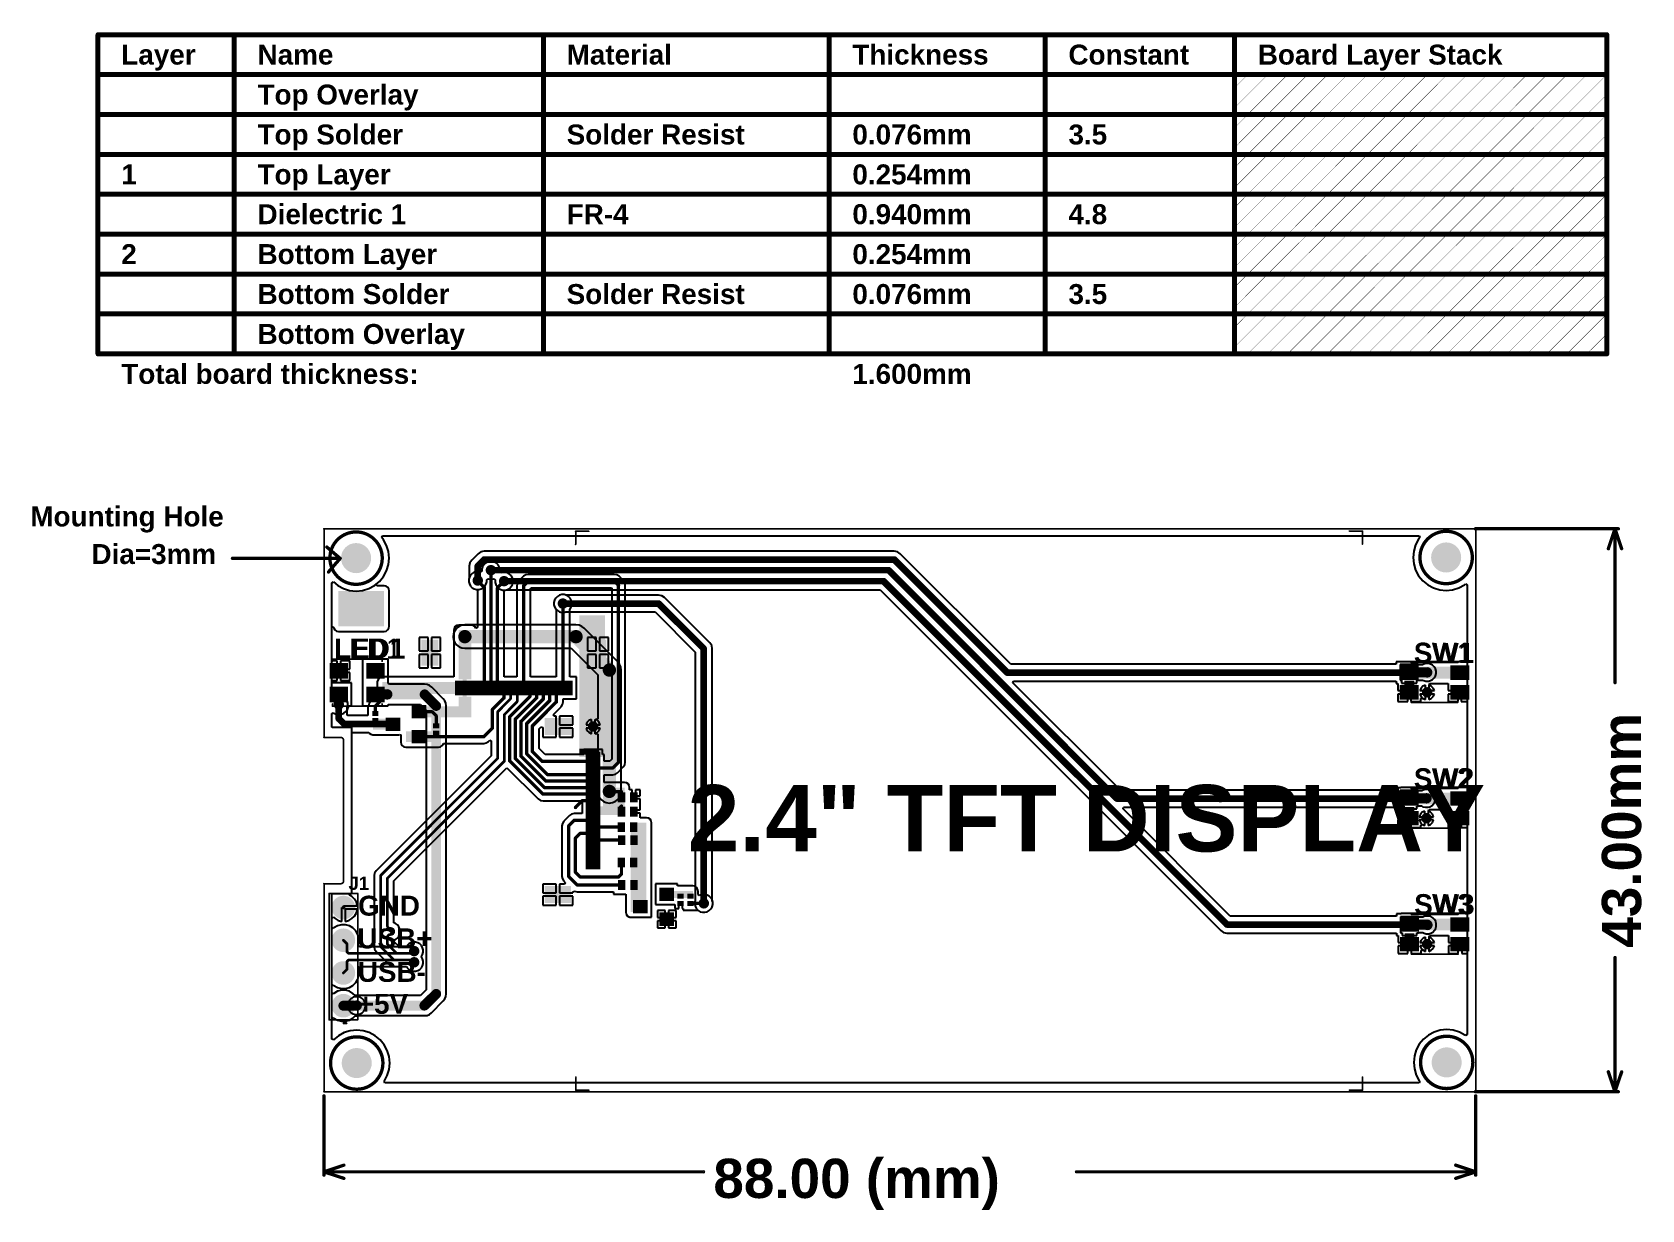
# Model space of a CAD drawing. Header units: millimetres. Extents: x -25 to 98, y -11 to 79.
import ezdxf

# ---------------------------------------------------------------- set-up
doc = ezdxf.new("R2010")
doc.units = ezdxf.units.MM
for name, color, linetype in [('BottomLayer', 5, 'Continuous'), ('BottomPaste', 16, 'Continuous'), ('BottomSolder', 6, 'Continuous'), ('KeepOutLayer', 6, 'Continuous'), ('Mechanical1', 6, 'Continuous'), ('Mechanical2', 216, 'Continuous'), ('Mechanical3', 76, 'Continuous'), ('MultiLayer', 9, 'Continuous'), ('PadHoleLayer', 156, 'Continuous'), ('TopLayer', 1, 'Continuous'), ('TopOverlay', 2, 'Continuous'), ('TopPaste', 8, 'Continuous'), ('TopSolder', 216, 'Continuous'), ('ViaHoleLayer', 16, 'Continuous')]:
    doc.layers.add(name, color=color, linetype=linetype)
doc.styles.add('Arial', font='arialbd.ttf', dxfattribs={"height": 0.2})

msp = doc.modelspace()

# ---------------------------------------------------------------- texts
at = {"layer": 'Mechanical1', "style": 'Arial'}
for s, height, p in [('Mounting Hole', 1.524, (-24.94, 40.99)), ('Dia=3mm', 1.524, (-20.27, 38.12)), ('88.00 (mm)', 3, (27.25, -10.31))]:
    msp.add_text(s, height=height, dxfattribs=at).set_placement(p)
msp.add_text('43.00mm', height=3, rotation=90, dxfattribs=at).set_placement((98.14, 8.81))
at = {"layer": 'Mechanical3', "style": 'Arial'}
for s, height, p in [('Layer', 1.524, (-17.99, 76.27)), ('Name', 1.524, (-7.58, 76.27)), ('Material', 1.524, (16.04, 76.27)), ('Thickness', 1.524, (37.87, 76.27)), ('Constant', 1.524, (54.38, 76.27)), ('Board Layer Stack', 1.524, (68.85, 76.27)), ('Top Overlay', 1.524, (-7.58, 73.22)), ('Top Solder', 1.524, (-7.58, 70.17)), ('Solder Resist', 1.524, (16.04, 70.17)), ('0.076mm', 1.524, (37.87, 70.17)), ('3.5', 1.524, (54.38, 70.17)), ('1', 1.52, (-17.99, 67.12)), ('Top Layer', 1.524, (-7.58, 67.12)), ('0.254mm', 1.524, (37.87, 67.12)), ('Dielectric 1', 1.524, (-7.58, 64.08)), ('FR-4', 1.524, (16.04, 64.08)), ('0.940mm', 1.524, (37.87, 64.08)), ('4.8', 1.524, (54.38, 64.08)), ('2', 1.52, (-17.99, 61.03)), ('Bottom Layer', 1.524, (-7.58, 61.03)), ('0.254mm', 1.524, (37.87, 61.03)), ('Bottom Solder', 1.524, (-7.58, 57.98)), ('Solder Resist', 1.524, (16.04, 57.98)), ('0.076mm', 1.524, (37.87, 57.98)), ('3.5', 1.524, (54.38, 57.98)), ('Bottom Overlay', 1.524, (-7.58, 54.93)), ('Total board thickness:', 1.524, (-17.99, 51.88)), ('1.600mm', 1.524, (37.87, 51.88))]:
    msp.add_text(s, height=height, dxfattribs=at).set_placement(p)
at = {"layer": 'TopOverlay', "style": 'Arial'}
for s, height, p in [('LED1', 1.524, (-1.73, 30.9)), ('SW1', 1.524, (80.77, 30.57)), ('SW2', 1.524, (80.77, 20.98)), ('2.4" TFT DISPLAY', 5.08, (25.29, 16.16)), ('J1', 1.016, (-0.63, 13.23)), ('GND', 1.524, (0.1, 11.26)), ('SW3', 1.524, (80.8, 11.36)), ('USB+', 1.524, (0.05, 8.76)), ('USB-', 1.524, (0.08, 6.2)), ('+5V', 1.524, (0.08, 3.76))]:
    msp.add_text(s, height=height, dxfattribs=at).set_placement(p)

# ---------------------------------------------------------------- blocks, each defined once
blk = doc.blocks.new('TS_1185EC_C_D_B__1')
at = {"layer": 'TopLayer'}
for points in [[(-2.55, 1.2), (-1.3, 1.2), (-1.3, 0.3), (-2.55, 0.3)], [(1.3, 1.2), (2.55, 1.2), (2.55, 0.3), (1.3, 0.3)], [(-2.55, -0.3), (-1.3, -0.3), (-1.3, -1.2), (-2.55, -1.2)], [(1.3, -0.3), (2.55, -0.3), (2.55, -1.2), (1.3, -1.2)]]:
    blk.add_hatch(color=1, dxfattribs=at).paths.add_polyline_path(points)
at = {"layer": 'TopPaste'}
for points in [[(-2.55, 1.2), (-1.3, 1.2), (-1.3, 0.3), (-2.55, 0.3)], [(1.3, 1.2), (2.55, 1.2), (2.55, 0.3), (1.3, 0.3)], [(-2.55, -0.3), (-1.3, -0.3), (-1.3, -1.2), (-2.55, -1.2)], [(1.3, -0.3), (2.55, -0.3), (2.55, -1.2), (1.3, -1.2)]]:
    blk.add_hatch(color=8, dxfattribs=at).paths.add_polyline_path(points)
at = {"layer": 'TopSolder'}
for points in [[(-2.65, 1.3), (-1.2, 1.3), (-1.2, 0.2), (-2.65, 0.2)], [(1.2, 1.3), (2.65, 1.3), (2.65, 0.2), (1.2, 0.2)], [(-2.65, -0.2), (-1.2, -0.2), (-1.2, -1.3), (-2.65, -1.3)], [(1.2, -0.2), (2.65, -0.2), (2.65, -1.3), (1.2, -1.3)]]:
    blk.add_hatch(color=216, dxfattribs=at).paths.add_polyline_path(points)
at = {"layer": 'TopOverlay', "const_width": 0.127}
for points in [[(-1.78, 1.52), (1.78, 1.52)], [(-2.84, 0.86), (-2.72, 0.74)], [(-2.84, 0.61), (-2.84, 0.86)], [(-2.84, 0.61), (-2.72, 0.74)], [(-1.78, -1.52), (1.78, -1.52)]]:
    blk.add_lwpolyline(points, dxfattribs=at)
at = {"layer": 'TopOverlay', "const_width": 0.0635}
for points in [[(-1.81, 1.52, 1), (-1.75, 1.52, 1)], [(1.75, 1.52, 1), (1.81, 1.52, 1)], [(-2.88, 0.86, 1), (-2.81, 0.86, 1)], [(-2.88, 0.86, 1), (-2.81, 0.86, 1)], [(-2.88, 0.61, 1), (-2.81, 0.61, 1)], [(-2.88, 0.61, 1), (-2.81, 0.61, 1)], [(-2.75, 0.74, 1), (-2.69, 0.74, 1)], [(-2.75, 0.74, 1), (-2.69, 0.74, 1)], [(-1.81, -1.52, 1), (-1.75, -1.52, 1)], [(1.75, -1.52, 1), (1.81, -1.52, 1)]]:
    blk.add_lwpolyline(points, format="xyb", close=True, dxfattribs=at)
at = {"layer": 'TopOverlay'}
blk.add_text('SW3', height=1.524, dxfattribs=at).set_placement((-1.57, 1.55))
blk = doc.blocks.new('TS_1185EC_C_D_B__2')
at = {"layer": 'TopLayer'}
for points in [[(-2.55, 1.2), (-1.3, 1.2), (-1.3, 0.3), (-2.55, 0.3)], [(1.3, 1.2), (2.55, 1.2), (2.55, 0.3), (1.3, 0.3)], [(-2.55, -0.3), (-1.3, -0.3), (-1.3, -1.2), (-2.55, -1.2)], [(1.3, -0.3), (2.55, -0.3), (2.55, -1.2), (1.3, -1.2)]]:
    blk.add_hatch(color=1, dxfattribs=at).paths.add_polyline_path(points)
at = {"layer": 'TopPaste'}
for points in [[(-2.55, 1.2), (-1.3, 1.2), (-1.3, 0.3), (-2.55, 0.3)], [(1.3, 1.2), (2.55, 1.2), (2.55, 0.3), (1.3, 0.3)], [(-2.55, -0.3), (-1.3, -0.3), (-1.3, -1.2), (-2.55, -1.2)], [(1.3, -0.3), (2.55, -0.3), (2.55, -1.2), (1.3, -1.2)]]:
    blk.add_hatch(color=8, dxfattribs=at).paths.add_polyline_path(points)
at = {"layer": 'TopSolder'}
for points in [[(-2.65, 1.3), (-1.2, 1.3), (-1.2, 0.2), (-2.65, 0.2)], [(1.2, 1.3), (2.65, 1.3), (2.65, 0.2), (1.2, 0.2)], [(-2.65, -0.2), (-1.2, -0.2), (-1.2, -1.3), (-2.65, -1.3)], [(1.2, -0.2), (2.65, -0.2), (2.65, -1.3), (1.2, -1.3)]]:
    blk.add_hatch(color=216, dxfattribs=at).paths.add_polyline_path(points)
at = {"layer": 'TopOverlay', "const_width": 0.127}
for points in [[(-1.78, 1.52), (1.78, 1.52)], [(-2.84, 0.86), (-2.72, 0.74)], [(-2.84, 0.61), (-2.84, 0.86)], [(-2.84, 0.61), (-2.72, 0.74)], [(-1.78, -1.52), (1.78, -1.52)]]:
    blk.add_lwpolyline(points, dxfattribs=at)
at = {"layer": 'TopOverlay', "const_width": 0.0635}
for points in [[(-1.81, 1.52, 1), (-1.75, 1.52, 1)], [(1.75, 1.52, 1), (1.81, 1.52, 1)], [(-2.88, 0.86, 1), (-2.81, 0.86, 1)], [(-2.88, 0.86, 1), (-2.81, 0.86, 1)], [(-2.88, 0.61, 1), (-2.81, 0.61, 1)], [(-2.88, 0.61, 1), (-2.81, 0.61, 1)], [(-2.75, 0.74, 1), (-2.69, 0.74, 1)], [(-2.75, 0.74, 1), (-2.69, 0.74, 1)], [(-1.81, -1.52, 1), (-1.75, -1.52, 1)], [(1.75, -1.52, 1), (1.81, -1.52, 1)]]:
    blk.add_lwpolyline(points, format="xyb", close=True, dxfattribs=at)
at = {"layer": 'TopOverlay'}
blk.add_text('SW2', height=1.524, dxfattribs=at).set_placement((-1.57, 1.55))
blk = doc.blocks.new('TS_1185EC_C_D_B__3')
at = {"layer": 'TopLayer'}
for points in [[(-2.55, 1.2), (-1.3, 1.2), (-1.3, 0.3), (-2.55, 0.3)], [(1.3, 1.2), (2.55, 1.2), (2.55, 0.3), (1.3, 0.3)], [(-2.55, -0.3), (-1.3, -0.3), (-1.3, -1.2), (-2.55, -1.2)], [(1.3, -0.3), (2.55, -0.3), (2.55, -1.2), (1.3, -1.2)]]:
    blk.add_hatch(color=1, dxfattribs=at).paths.add_polyline_path(points)
at = {"layer": 'TopPaste'}
for points in [[(-2.55, 1.2), (-1.3, 1.2), (-1.3, 0.3), (-2.55, 0.3)], [(1.3, 1.2), (2.55, 1.2), (2.55, 0.3), (1.3, 0.3)], [(-2.55, -0.3), (-1.3, -0.3), (-1.3, -1.2), (-2.55, -1.2)], [(1.3, -0.3), (2.55, -0.3), (2.55, -1.2), (1.3, -1.2)]]:
    blk.add_hatch(color=8, dxfattribs=at).paths.add_polyline_path(points)
at = {"layer": 'TopSolder'}
for points in [[(-2.65, 1.3), (-1.2, 1.3), (-1.2, 0.2), (-2.65, 0.2)], [(1.2, 1.3), (2.65, 1.3), (2.65, 0.2), (1.2, 0.2)], [(-2.65, -0.2), (-1.2, -0.2), (-1.2, -1.3), (-2.65, -1.3)], [(1.2, -0.2), (2.65, -0.2), (2.65, -1.3), (1.2, -1.3)]]:
    blk.add_hatch(color=216, dxfattribs=at).paths.add_polyline_path(points)
at = {"layer": 'TopOverlay', "const_width": 0.127}
for points in [[(-1.78, 1.52), (1.78, 1.52)], [(-2.84, 0.61), (-2.84, 0.86)], [(-2.84, 0.86), (-2.72, 0.74)], [(-2.84, 0.61), (-2.72, 0.74)], [(-1.78, -1.52), (1.78, -1.52)]]:
    blk.add_lwpolyline(points, dxfattribs=at)
at = {"layer": 'TopOverlay', "const_width": 0.0635}
for points in [[(-1.81, 1.52, 1), (-1.75, 1.52, 1)], [(1.75, 1.52, 1), (1.81, 1.52, 1)], [(-2.88, 0.86, 1), (-2.81, 0.86, 1)], [(-2.88, 0.86, 1), (-2.81, 0.86, 1)], [(-2.88, 0.61, 1), (-2.81, 0.61, 1)], [(-2.88, 0.61, 1), (-2.81, 0.61, 1)], [(-2.75, 0.74, 1), (-2.69, 0.74, 1)], [(-2.75, 0.74, 1), (-2.69, 0.74, 1)], [(-1.81, -1.52, 1), (-1.75, -1.52, 1)], [(1.75, -1.52, 1), (1.81, -1.52, 1)]]:
    blk.add_lwpolyline(points, format="xyb", close=True, dxfattribs=at)
at = {"layer": 'TopOverlay'}
blk.add_text('SW1', height=1.524, dxfattribs=at).set_placement((-1.57, 1.52))
blk = doc.blocks.new('R___0402_B_4')
at = {"layer": 'BottomLayer'}
for points in [[(-0.24, 0.32), (-0.24, -0.32), (-0.7, -0.32), (-0.7, 0.32)], [(0.7, 0.32), (0.7, -0.32), (0.24, -0.32), (0.24, 0.32)]]:
    blk.add_hatch(color=5, dxfattribs=at).paths.add_polyline_path(points)
at = {"layer": 'BottomPaste'}
for points in [[(-0.24, 0.32), (-0.24, -0.32), (-0.7, -0.32), (-0.7, 0.32)], [(0.7, 0.32), (0.7, -0.32), (0.24, -0.32), (0.24, 0.32)]]:
    blk.add_hatch(color=16, dxfattribs=at).paths.add_polyline_path(points)
at = {"layer": 'BottomSolder'}
for points in [[(-0.19, 0.37), (-0.19, -0.37), (-0.75, -0.37), (-0.75, 0.37)], [(0.75, 0.37), (0.75, -0.37), (0.19, -0.37), (0.19, 0.37)]]:
    blk.add_hatch(color=6, dxfattribs=at).paths.add_polyline_path(points)
blk = doc.blocks.new('R___0402_B_5')
at = {"layer": 'BottomLayer'}
for points in [[(-0.24, 0.32), (-0.24, -0.32), (-0.7, -0.32), (-0.7, 0.32)], [(0.7, 0.32), (0.7, -0.32), (0.24, -0.32), (0.24, 0.32)]]:
    blk.add_hatch(color=5, dxfattribs=at).paths.add_polyline_path(points)
at = {"layer": 'BottomPaste'}
for points in [[(-0.24, 0.32), (-0.24, -0.32), (-0.7, -0.32), (-0.7, 0.32)], [(0.7, 0.32), (0.7, -0.32), (0.24, -0.32), (0.24, 0.32)]]:
    blk.add_hatch(color=16, dxfattribs=at).paths.add_polyline_path(points)
at = {"layer": 'BottomSolder'}
for points in [[(-0.19, 0.37), (-0.19, -0.37), (-0.75, -0.37), (-0.75, 0.37)], [(0.75, 0.37), (0.75, -0.37), (0.19, -0.37), (0.19, 0.37)]]:
    blk.add_hatch(color=6, dxfattribs=at).paths.add_polyline_path(points)
blk = doc.blocks.new('R___0402_B_6')
at = {"layer": 'BottomLayer'}
for points in [[(-0.24, 0.32), (-0.24, -0.32), (-0.7, -0.32), (-0.7, 0.32)], [(0.7, 0.32), (0.7, -0.32), (0.24, -0.32), (0.24, 0.32)]]:
    blk.add_hatch(color=5, dxfattribs=at).paths.add_polyline_path(points)
at = {"layer": 'BottomPaste'}
for points in [[(-0.24, 0.32), (-0.24, -0.32), (-0.7, -0.32), (-0.7, 0.32)], [(0.7, 0.32), (0.7, -0.32), (0.24, -0.32), (0.24, 0.32)]]:
    blk.add_hatch(color=16, dxfattribs=at).paths.add_polyline_path(points)
at = {"layer": 'BottomSolder'}
for points in [[(-0.19, 0.37), (-0.19, -0.37), (-0.75, -0.37), (-0.75, 0.37)], [(0.75, 0.37), (0.75, -0.37), (0.19, -0.37), (0.19, 0.37)]]:
    blk.add_hatch(color=6, dxfattribs=at).paths.add_polyline_path(points)
blk = doc.blocks.new('R___0402_B_7')
at = {"layer": 'BottomLayer'}
for points in [[(-0.24, 0.32), (-0.24, -0.32), (-0.7, -0.32), (-0.7, 0.32)], [(0.7, 0.32), (0.7, -0.32), (0.24, -0.32), (0.24, 0.32)]]:
    blk.add_hatch(color=5, dxfattribs=at).paths.add_polyline_path(points)
at = {"layer": 'BottomPaste'}
for points in [[(-0.24, 0.32), (-0.24, -0.32), (-0.7, -0.32), (-0.7, 0.32)], [(0.7, 0.32), (0.7, -0.32), (0.24, -0.32), (0.24, 0.32)]]:
    blk.add_hatch(color=16, dxfattribs=at).paths.add_polyline_path(points)
at = {"layer": 'BottomSolder'}
for points in [[(-0.19, 0.37), (-0.19, -0.37), (-0.75, -0.37), (-0.75, 0.37)], [(0.75, 0.37), (0.75, -0.37), (0.19, -0.37), (0.19, 0.37)]]:
    blk.add_hatch(color=6, dxfattribs=at).paths.add_polyline_path(points)
blk = doc.blocks.new('R___0201_B_8')
at = {"layer": 'BottomLayer'}
for points in [[(-0.41, 0.18), (-0.14, 0.18), (-0.14, -0.18), (-0.41, -0.18)], [(0.14, 0.18), (0.41, 0.18), (0.41, -0.18), (0.14, -0.18)]]:
    blk.add_hatch(color=5, dxfattribs=at).paths.add_polyline_path(points)
at = {"layer": 'BottomPaste'}
for points in [[(-0.41, 0.18), (-0.14, 0.18), (-0.14, -0.18), (-0.41, -0.18)], [(0.14, 0.18), (0.41, 0.18), (0.41, -0.18), (0.14, -0.18)]]:
    blk.add_hatch(color=16, dxfattribs=at).paths.add_polyline_path(points)
at = {"layer": 'BottomSolder'}
for points in [[(-0.46, 0.24), (-0.08, 0.24), (-0.08, -0.24), (-0.46, -0.24)], [(0.08, 0.24), (0.47, 0.24), (0.47, -0.24), (0.08, -0.24)]]:
    blk.add_hatch(color=6, dxfattribs=at).paths.add_polyline_path(points)
blk = doc.blocks.new('R___0201_B_9')
at = {"layer": 'BottomLayer'}
for points in [[(-0.41, 0.18), (-0.14, 0.18), (-0.14, -0.18), (-0.41, -0.18)], [(0.14, 0.18), (0.41, 0.18), (0.41, -0.18), (0.14, -0.18)]]:
    blk.add_hatch(color=5, dxfattribs=at).paths.add_polyline_path(points)
at = {"layer": 'BottomPaste'}
for points in [[(-0.41, 0.18), (-0.14, 0.18), (-0.14, -0.18), (-0.41, -0.18)], [(0.14, 0.18), (0.41, 0.18), (0.41, -0.18), (0.14, -0.18)]]:
    blk.add_hatch(color=16, dxfattribs=at).paths.add_polyline_path(points)
at = {"layer": 'BottomSolder'}
for points in [[(-0.46, 0.24), (-0.08, 0.24), (-0.08, -0.24), (-0.46, -0.24)], [(0.08, 0.24), (0.47, 0.24), (0.47, -0.24), (0.08, -0.24)]]:
    blk.add_hatch(color=6, dxfattribs=at).paths.add_polyline_path(points)
blk = doc.blocks.new('R___0201_B_10')
at = {"layer": 'BottomLayer'}
for points in [[(-0.41, 0.18), (-0.14, 0.18), (-0.14, -0.18), (-0.41, -0.18)], [(0.14, 0.18), (0.41, 0.18), (0.41, -0.18), (0.14, -0.18)]]:
    blk.add_hatch(color=5, dxfattribs=at).paths.add_polyline_path(points)
at = {"layer": 'BottomPaste'}
for points in [[(-0.41, 0.18), (-0.14, 0.18), (-0.14, -0.18), (-0.41, -0.18)], [(0.14, 0.18), (0.41, 0.18), (0.41, -0.18), (0.14, -0.18)]]:
    blk.add_hatch(color=16, dxfattribs=at).paths.add_polyline_path(points)
at = {"layer": 'BottomSolder'}
for points in [[(-0.46, 0.24), (-0.08, 0.24), (-0.08, -0.24), (-0.46, -0.24)], [(0.08, 0.24), (0.47, 0.24), (0.47, -0.24), (0.08, -0.24)]]:
    blk.add_hatch(color=6, dxfattribs=at).paths.add_polyline_path(points)
blk = doc.blocks.new('R___0201_B_11')
at = {"layer": 'BottomLayer'}
for points in [[(-0.41, 0.18), (-0.14, 0.18), (-0.14, -0.18), (-0.41, -0.18)], [(0.14, 0.18), (0.41, 0.18), (0.41, -0.18), (0.14, -0.18)]]:
    blk.add_hatch(color=5, dxfattribs=at).paths.add_polyline_path(points)
at = {"layer": 'BottomPaste'}
for points in [[(-0.41, 0.18), (-0.14, 0.18), (-0.14, -0.18), (-0.41, -0.18)], [(0.14, 0.18), (0.41, 0.18), (0.41, -0.18), (0.14, -0.18)]]:
    blk.add_hatch(color=16, dxfattribs=at).paths.add_polyline_path(points)
at = {"layer": 'BottomSolder'}
for points in [[(-0.46, 0.24), (-0.08, 0.24), (-0.08, -0.24), (-0.46, -0.24)], [(0.08, 0.24), (0.47, 0.24), (0.47, -0.24), (0.08, -0.24)]]:
    blk.add_hatch(color=6, dxfattribs=at).paths.add_polyline_path(points)
blk = doc.blocks.new('SOT_23_B_12')
at = {"layer": 'BottomLayer'}
for points in [[(-1.36, 1.46), (-0.54, 1.46), (-0.54, 0.54), (-1.36, 0.54)], [(0.54, 1.46), (1.36, 1.46), (1.36, 0.54), (0.54, 0.54)], [(-0.41, -0.54), (0.41, -0.54), (0.41, -1.46), (-0.41, -1.46)]]:
    blk.add_hatch(color=5, dxfattribs=at).paths.add_polyline_path(points)
at = {"layer": 'BottomPaste'}
for points in [[(-1.36, 1.46), (-0.54, 1.46), (-0.54, 0.54), (-1.36, 0.54)], [(0.54, 1.46), (1.36, 1.46), (1.36, 0.54), (0.54, 0.54)], [(-0.41, -0.54), (0.41, -0.54), (0.41, -1.46), (-0.41, -1.46)]]:
    blk.add_hatch(color=16, dxfattribs=at).paths.add_polyline_path(points)
at = {"layer": 'BottomSolder'}
for points in [[(-1.46, 1.56), (-0.44, 1.56), (-0.44, 0.44), (-1.46, 0.44)], [(0.44, 1.56), (1.46, 1.56), (1.46, 0.44), (0.44, 0.44)], [(-0.51, -0.44), (0.51, -0.44), (0.51, -1.56), (-0.51, -1.56)]]:
    blk.add_hatch(color=6, dxfattribs=at).paths.add_polyline_path(points)
blk = doc.blocks.new('S___23_B_13')
at = {"layer": 'BottomLayer'}
for points in [[(-1.36, 1.46), (-0.54, 1.46), (-0.54, 0.54), (-1.36, 0.54)], [(0.54, 1.46), (1.36, 1.46), (1.36, 0.54), (0.54, 0.54)], [(-0.41, -0.54), (0.41, -0.54), (0.41, -1.46), (-0.41, -1.46)]]:
    blk.add_hatch(color=5, dxfattribs=at).paths.add_polyline_path(points)
at = {"layer": 'BottomPaste'}
for points in [[(-1.36, 1.46), (-0.54, 1.46), (-0.54, 0.54), (-1.36, 0.54)], [(0.54, 1.46), (1.36, 1.46), (1.36, 0.54), (0.54, 0.54)], [(-0.41, -0.54), (0.41, -0.54), (0.41, -1.46), (-0.41, -1.46)]]:
    blk.add_hatch(color=16, dxfattribs=at).paths.add_polyline_path(points)
at = {"layer": 'BottomSolder'}
for points in [[(-1.46, 1.56), (-0.44, 1.56), (-0.44, 0.44), (-1.46, 0.44)], [(0.44, 1.56), (1.46, 1.56), (1.46, 0.44), (0.44, 0.44)], [(-0.51, -0.44), (0.51, -0.44), (0.51, -1.56), (-0.51, -1.56)]]:
    blk.add_hatch(color=6, dxfattribs=at).paths.add_polyline_path(points)
blk = doc.blocks.new('WS2812B_M____14')
at = {"layer": 'TopLayer'}
for points in [[(-2, 1.4), (-0.8, 1.4), (-0.8, 0.4), (-2, 0.4)], [(0.8, 1.4), (2, 1.4), (2, 0.4), (0.8, 0.4)], [(-2, -0.4), (-0.8, -0.4), (-0.8, -1.4), (-2, -1.4)], [(0.8, -0.4), (2, -0.4), (2, -1.4), (0.8, -1.4)]]:
    blk.add_hatch(color=1, dxfattribs=at).paths.add_polyline_path(points)
at = {"layer": 'TopPaste'}
for points in [[(-2, 1.4), (-0.8, 1.4), (-0.8, 0.4), (-2, 0.4)], [(0.8, 1.4), (2, 1.4), (2, 0.4), (0.8, 0.4)], [(-2, -0.4), (-0.8, -0.4), (-0.8, -1.4), (-2, -1.4)], [(0.8, -0.4), (2, -0.4), (2, -1.4), (0.8, -1.4)]]:
    blk.add_hatch(color=8, dxfattribs=at).paths.add_polyline_path(points)
at = {"layer": 'TopSolder'}
for points in [[(-2.1, 1.5), (-0.7, 1.5), (-0.7, 0.3), (-2.1, 0.3)], [(0.7, 1.5), (2.1, 1.5), (2.1, 0.3), (0.7, 0.3)], [(-2.1, -0.3), (-0.7, -0.3), (-0.7, -1.5), (-2.1, -1.5)], [(0.7, -0.3), (2.1, -0.3), (2.1, -1.5), (0.7, -1.5)]]:
    blk.add_hatch(color=216, dxfattribs=at).paths.add_polyline_path(points)
at = {"layer": 'TopOverlay', "const_width": 0.127}
for points in [[(-1.91, 1.8), (-1.91, 1.63)], [(1.88, 1.8), (-1.91, 1.8)], [(1.88, 1.8), (1.88, 1.63)], [(-2.29, 1.04), (-2.29, 0.79)], [(-2.16, 0.91), (-2.29, 1.04)], [(-2.16, 0.91), (-2.29, 0.79)], [(-1.91, -1.63), (-1.91, -1.8)], [(1.88, -1.8), (-1.91, -1.8)], [(1.88, -1.63), (1.88, -1.8)]]:
    blk.add_lwpolyline(points, dxfattribs=at)
at = {"layer": 'TopOverlay', "const_width": 0.0635}
for points in [[(-1.94, 1.8, 1), (-1.87, 1.8, 1)], [(-1.94, 1.8, 1), (-1.87, 1.8, 1)], [(-1.94, 1.63, 1), (-1.87, 1.63, 1)], [(1.85, 1.8, 1), (1.91, 1.8, 1)], [(1.85, 1.8, 1), (1.91, 1.8, 1)], [(1.85, 1.63, 1), (1.91, 1.63, 1)], [(-2.32, 1.04, 1), (-2.25, 1.04, 1)], [(-2.32, 1.04, 1), (-2.25, 1.04, 1)], [(-2.32, 0.79, 1), (-2.25, 0.79, 1)], [(-2.32, 0.79, 1), (-2.25, 0.79, 1)], [(-2.19, 0.91, 1), (-2.13, 0.91, 1)], [(-2.19, 0.91, 1), (-2.13, 0.91, 1)], [(-1.94, -1.63, 1), (-1.87, -1.63, 1)], [(-1.94, -1.8, 1), (-1.87, -1.8, 1)], [(-1.94, -1.8, 1), (-1.87, -1.8, 1)], [(1.85, -1.63, 1), (1.91, -1.63, 1)], [(1.85, -1.8, 1), (1.91, -1.8, 1)], [(1.85, -1.8, 1), (1.91, -1.8, 1)]]:
    blk.add_lwpolyline(points, format="xyb", close=True, dxfattribs=at)
at = {"layer": 'TopOverlay'}
blk.add_text('LED1', height=1.524, rotation=-180, dxfattribs=at).set_placement((1.75, -1.84))
blk = doc.blocks.new('F0502_B_18_15T_R_B_15')
at = {"layer": 'BottomLayer'}
for points in [[(-5.87, 0.45), (-6.97, 0.45), (-6.97, 2.25), (-5.87, 2.25)], [(5.87, 2.25), (6.97, 2.25), (6.97, 0.45), (5.87, 0.45)], [(-4.4, -0.89), (-4.1, -0.89), (-4.1, -1.81), (-4.4, -1.81)], [(-3.9, -0.89), (-3.6, -0.89), (-3.6, -1.81), (-3.9, -1.81)], [(-3.4, -0.89), (-3.1, -0.89), (-3.1, -1.81), (-3.4, -1.81)], [(-2.9, -0.89), (-2.6, -0.89), (-2.6, -1.81), (-2.9, -1.81)], [(-2.4, -0.89), (-2.1, -0.89), (-2.1, -1.81), (-2.4, -1.81)], [(-1.9, -0.89), (-1.6, -0.89), (-1.6, -1.81), (-1.9, -1.81)], [(-1.4, -0.89), (-1.1, -0.89), (-1.1, -1.81), (-1.4, -1.81)], [(-0.9, -0.89), (-0.6, -0.89), (-0.6, -1.81), (-0.9, -1.81)], [(-0.4, -0.89), (-0.1, -0.89), (-0.1, -1.81), (-0.4, -1.81)], [(0.1, -0.89), (0.4, -0.89), (0.4, -1.81), (0.1, -1.81)], [(0.6, -0.89), (0.9, -0.89), (0.9, -1.81), (0.6, -1.81)], [(1.1, -0.89), (1.4, -0.89), (1.4, -1.81), (1.1, -1.81)], [(1.6, -0.89), (1.9, -0.89), (1.9, -1.81), (1.6, -1.81)], [(2.1, -0.89), (2.4, -0.89), (2.4, -1.81), (2.1, -1.81)], [(2.6, -0.89), (2.9, -0.89), (2.9, -1.81), (2.6, -1.81)], [(3.1, -0.89), (3.4, -0.89), (3.4, -1.81), (3.1, -1.81)], [(3.6, -0.89), (3.9, -0.89), (3.9, -1.81), (3.6, -1.81)], [(4.1, -0.89), (4.4, -0.89), (4.4, -1.81), (4.1, -1.81)]]:
    blk.add_hatch(color=5, dxfattribs=at).paths.add_polyline_path(points)
at = {"layer": 'BottomPaste'}
for points in [[(-5.87, 0.45), (-6.97, 0.45), (-6.97, 2.25), (-5.87, 2.25)], [(5.87, 2.25), (6.97, 2.25), (6.97, 0.45), (5.87, 0.45)], [(-4.4, -0.89), (-4.1, -0.89), (-4.1, -1.81), (-4.4, -1.81)], [(-3.9, -0.89), (-3.6, -0.89), (-3.6, -1.81), (-3.9, -1.81)], [(-3.4, -0.89), (-3.1, -0.89), (-3.1, -1.81), (-3.4, -1.81)], [(-2.9, -0.89), (-2.6, -0.89), (-2.6, -1.81), (-2.9, -1.81)], [(-2.4, -0.89), (-2.1, -0.89), (-2.1, -1.81), (-2.4, -1.81)], [(-1.9, -0.89), (-1.6, -0.89), (-1.6, -1.81), (-1.9, -1.81)], [(-1.4, -0.89), (-1.1, -0.89), (-1.1, -1.81), (-1.4, -1.81)], [(-0.9, -0.89), (-0.6, -0.89), (-0.6, -1.81), (-0.9, -1.81)], [(-0.4, -0.89), (-0.1, -0.89), (-0.1, -1.81), (-0.4, -1.81)], [(0.1, -0.89), (0.4, -0.89), (0.4, -1.81), (0.1, -1.81)], [(0.6, -0.89), (0.9, -0.89), (0.9, -1.81), (0.6, -1.81)], [(1.1, -0.89), (1.4, -0.89), (1.4, -1.81), (1.1, -1.81)], [(1.6, -0.89), (1.9, -0.89), (1.9, -1.81), (1.6, -1.81)], [(2.1, -0.89), (2.4, -0.89), (2.4, -1.81), (2.1, -1.81)], [(2.6, -0.89), (2.9, -0.89), (2.9, -1.81), (2.6, -1.81)], [(3.1, -0.89), (3.4, -0.89), (3.4, -1.81), (3.1, -1.81)], [(3.6, -0.89), (3.9, -0.89), (3.9, -1.81), (3.6, -1.81)], [(4.1, -0.89), (4.4, -0.89), (4.4, -1.81), (4.1, -1.81)]]:
    blk.add_hatch(color=16, dxfattribs=at).paths.add_polyline_path(points)
at = {"layer": 'BottomSolder'}
for points in [[(-5.77, 0.35), (-7.07, 0.35), (-7.07, 2.35), (-5.77, 2.35)], [(5.77, 2.35), (7.07, 2.35), (7.07, 0.35), (5.77, 0.35)], [(-4.5, -0.79), (-4, -0.79), (-4, -1.91), (-4.5, -1.91)], [(-4, -0.79), (-3.5, -0.79), (-3.5, -1.91), (-4, -1.91)], [(-3.5, -0.79), (-3, -0.79), (-3, -1.91), (-3.5, -1.91)], [(-3, -0.79), (-2.5, -0.79), (-2.5, -1.91), (-3, -1.91)], [(-2.5, -0.79), (-2, -0.79), (-2, -1.91), (-2.5, -1.91)], [(-2, -0.79), (-1.5, -0.79), (-1.5, -1.91), (-2, -1.91)], [(-1.5, -0.79), (-1, -0.79), (-1, -1.91), (-1.5, -1.91)], [(-1, -0.79), (-0.5, -0.79), (-0.5, -1.91), (-1, -1.91)], [(-0.5, -0.79), (0, -0.79), (0, -1.91), (-0.5, -1.91)], [(0, -0.79), (0.5, -0.79), (0.5, -1.91), (0, -1.91)], [(0.5, -0.79), (1, -0.79), (1, -1.91), (0.5, -1.91)], [(1, -0.79), (1.5, -0.79), (1.5, -1.91), (1, -1.91)], [(1.5, -0.79), (2, -0.79), (2, -1.91), (1.5, -1.91)], [(2, -0.79), (2.5, -0.79), (2.5, -1.91), (2, -1.91)], [(2.5, -0.79), (3, -0.79), (3, -1.91), (2.5, -1.91)], [(3, -0.79), (3.5, -0.79), (3.5, -1.91), (3, -1.91)], [(3.5, -0.79), (4, -0.79), (4, -1.91), (3.5, -1.91)], [(4, -0.79), (4.5, -0.79), (4.5, -1.91), (4, -1.91)]]:
    blk.add_hatch(color=6, dxfattribs=at).paths.add_polyline_path(points)
blk = doc.blocks.new('F0502_B_18_15T_R_B_16')
at = {"layer": 'BottomLayer'}
for points in [[(-5.87, 0.45), (-6.97, 0.45), (-6.97, 2.25), (-5.87, 2.25)], [(5.87, 2.25), (6.97, 2.25), (6.97, 0.45), (5.87, 0.45)], [(-4.4, -0.89), (-4.1, -0.89), (-4.1, -1.81), (-4.4, -1.81)], [(-3.9, -0.89), (-3.6, -0.89), (-3.6, -1.81), (-3.9, -1.81)], [(-3.4, -0.89), (-3.1, -0.89), (-3.1, -1.81), (-3.4, -1.81)], [(-2.9, -0.89), (-2.6, -0.89), (-2.6, -1.81), (-2.9, -1.81)], [(-2.4, -0.89), (-2.1, -0.89), (-2.1, -1.81), (-2.4, -1.81)], [(-1.9, -0.89), (-1.6, -0.89), (-1.6, -1.81), (-1.9, -1.81)], [(-1.4, -0.89), (-1.1, -0.89), (-1.1, -1.81), (-1.4, -1.81)], [(-0.9, -0.89), (-0.6, -0.89), (-0.6, -1.81), (-0.9, -1.81)], [(-0.4, -0.89), (-0.1, -0.89), (-0.1, -1.81), (-0.4, -1.81)], [(0.1, -0.89), (0.4, -0.89), (0.4, -1.81), (0.1, -1.81)], [(0.6, -0.89), (0.9, -0.89), (0.9, -1.81), (0.6, -1.81)], [(1.1, -0.89), (1.4, -0.89), (1.4, -1.81), (1.1, -1.81)], [(1.6, -0.89), (1.9, -0.89), (1.9, -1.81), (1.6, -1.81)], [(2.1, -0.89), (2.4, -0.89), (2.4, -1.81), (2.1, -1.81)], [(2.6, -0.89), (2.9, -0.89), (2.9, -1.81), (2.6, -1.81)], [(3.1, -0.89), (3.4, -0.89), (3.4, -1.81), (3.1, -1.81)], [(3.6, -0.89), (3.9, -0.89), (3.9, -1.81), (3.6, -1.81)], [(4.1, -0.89), (4.4, -0.89), (4.4, -1.81), (4.1, -1.81)]]:
    blk.add_hatch(color=5, dxfattribs=at).paths.add_polyline_path(points)
at = {"layer": 'BottomPaste'}
for points in [[(-5.87, 0.45), (-6.97, 0.45), (-6.97, 2.25), (-5.87, 2.25)], [(5.87, 2.25), (6.97, 2.25), (6.97, 0.45), (5.87, 0.45)], [(-4.4, -0.89), (-4.1, -0.89), (-4.1, -1.81), (-4.4, -1.81)], [(-3.9, -0.89), (-3.6, -0.89), (-3.6, -1.81), (-3.9, -1.81)], [(-3.4, -0.89), (-3.1, -0.89), (-3.1, -1.81), (-3.4, -1.81)], [(-2.9, -0.89), (-2.6, -0.89), (-2.6, -1.81), (-2.9, -1.81)], [(-2.4, -0.89), (-2.1, -0.89), (-2.1, -1.81), (-2.4, -1.81)], [(-1.9, -0.89), (-1.6, -0.89), (-1.6, -1.81), (-1.9, -1.81)], [(-1.4, -0.89), (-1.1, -0.89), (-1.1, -1.81), (-1.4, -1.81)], [(-0.9, -0.89), (-0.6, -0.89), (-0.6, -1.81), (-0.9, -1.81)], [(-0.4, -0.89), (-0.1, -0.89), (-0.1, -1.81), (-0.4, -1.81)], [(0.1, -0.89), (0.4, -0.89), (0.4, -1.81), (0.1, -1.81)], [(0.6, -0.89), (0.9, -0.89), (0.9, -1.81), (0.6, -1.81)], [(1.1, -0.89), (1.4, -0.89), (1.4, -1.81), (1.1, -1.81)], [(1.6, -0.89), (1.9, -0.89), (1.9, -1.81), (1.6, -1.81)], [(2.1, -0.89), (2.4, -0.89), (2.4, -1.81), (2.1, -1.81)], [(2.6, -0.89), (2.9, -0.89), (2.9, -1.81), (2.6, -1.81)], [(3.1, -0.89), (3.4, -0.89), (3.4, -1.81), (3.1, -1.81)], [(3.6, -0.89), (3.9, -0.89), (3.9, -1.81), (3.6, -1.81)], [(4.1, -0.89), (4.4, -0.89), (4.4, -1.81), (4.1, -1.81)]]:
    blk.add_hatch(color=16, dxfattribs=at).paths.add_polyline_path(points)
at = {"layer": 'BottomSolder'}
for points in [[(-5.77, 0.35), (-7.07, 0.35), (-7.07, 2.35), (-5.77, 2.35)], [(5.77, 2.35), (7.07, 2.35), (7.07, 0.35), (5.77, 0.35)], [(-4.5, -0.79), (-4, -0.79), (-4, -1.91), (-4.5, -1.91)], [(-4, -0.79), (-3.5, -0.79), (-3.5, -1.91), (-4, -1.91)], [(-3.5, -0.79), (-3, -0.79), (-3, -1.91), (-3.5, -1.91)], [(-3, -0.79), (-2.5, -0.79), (-2.5, -1.91), (-3, -1.91)], [(-2.5, -0.79), (-2, -0.79), (-2, -1.91), (-2.5, -1.91)], [(-2, -0.79), (-1.5, -0.79), (-1.5, -1.91), (-2, -1.91)], [(-1.5, -0.79), (-1, -0.79), (-1, -1.91), (-1.5, -1.91)], [(-1, -0.79), (-0.5, -0.79), (-0.5, -1.91), (-1, -1.91)], [(-0.5, -0.79), (0, -0.79), (0, -1.91), (-0.5, -1.91)], [(0, -0.79), (0.5, -0.79), (0.5, -1.91), (0, -1.91)], [(0.5, -0.79), (1, -0.79), (1, -1.91), (0.5, -1.91)], [(1, -0.79), (1.5, -0.79), (1.5, -1.91), (1, -1.91)], [(1.5, -0.79), (2, -0.79), (2, -1.91), (1.5, -1.91)], [(2, -0.79), (2.5, -0.79), (2.5, -1.91), (2, -1.91)], [(2.5, -0.79), (3, -0.79), (3, -1.91), (2.5, -1.91)], [(3, -0.79), (3.5, -0.79), (3.5, -1.91), (3, -1.91)], [(3.5, -0.79), (4, -0.79), (4, -1.91), (3.5, -1.91)], [(4, -0.79), (4.5, -0.79), (4.5, -1.91), (4, -1.91)]]:
    blk.add_hatch(color=6, dxfattribs=at).paths.add_polyline_path(points)
blk = doc.blocks.new('P____4_P___17')
at = {"layer": 'TopLayer'}
h = blk.add_hatch(color=1, dxfattribs=at)
edge = h.paths.add_edge_path()
edge.add_arc((-3.75, 0), 0.8, 0, 360)
h = blk.add_hatch(color=1, dxfattribs=at)
edge = h.paths.add_edge_path()
edge.add_arc((-1.25, 0), 0.8, 0, 360)
h = blk.add_hatch(color=1, dxfattribs=at)
edge = h.paths.add_edge_path()
edge.add_arc((1.25, 0), 0.8, 0, 360)
h = blk.add_hatch(color=1, dxfattribs=at)
edge = h.paths.add_edge_path()
edge.add_arc((3.75, 0), 0.8, 0, 360)
at = {"layer": 'TopPaste'}
h = blk.add_hatch(color=8, dxfattribs=at)
edge = h.paths.add_edge_path()
edge.add_arc((-3.75, 0), 0.8, 0, 360)
h = blk.add_hatch(color=8, dxfattribs=at)
edge = h.paths.add_edge_path()
edge.add_arc((-1.25, 0), 0.8, 0, 360)
h = blk.add_hatch(color=8, dxfattribs=at)
edge = h.paths.add_edge_path()
edge.add_arc((1.25, 0), 0.8, 0, 360)
h = blk.add_hatch(color=8, dxfattribs=at)
edge = h.paths.add_edge_path()
edge.add_arc((3.75, 0), 0.8, 0, 360)
at = {"layer": 'TopSolder'}
h = blk.add_hatch(color=216, dxfattribs=at)
edge = h.paths.add_edge_path()
edge.add_arc((-3.75, 0), 0.9016, 0, 360)
h = blk.add_hatch(color=216, dxfattribs=at)
edge = h.paths.add_edge_path()
edge.add_arc((-1.25, 0), 0.9016, 0, 360)
h = blk.add_hatch(color=216, dxfattribs=at)
edge = h.paths.add_edge_path()
edge.add_arc((1.25, 0), 0.9016, 0, 360)
h = blk.add_hatch(color=216, dxfattribs=at)
edge = h.paths.add_edge_path()
edge.add_arc((3.75, 0), 0.9016, 0, 360)
at = {"layer": 'TopOverlay', "const_width": 0.127}
for points in [[(-5.1054, 0), (-5.1054, -0.254)], [(-5.1054, 0), (-4.9784, -0.127)], [(-4.826, 1.0922), (-4.826, -1.0922)], [(-4.826, 1.0922), (4.826, 1.0922)], [(4.826, 1.0922), (4.826, -1.0922)], [(-4.9784, -0.127), (-5.1054, -0.254)], [(-4.826, -1.0922), (4.826, -1.0922)]]:
    blk.add_lwpolyline(points, dxfattribs=at)
at = {"layer": 'TopOverlay', "const_width": 0.0635}
for points in [[(-5.13715, 0, 1), (-5.07365, 0, 1)], [(-5.13715, 0, 1), (-5.07365, 0, 1)], [(-4.85775, 1.0922, 1), (-4.79425, 1.0922, 1)], [(-4.85775, 1.0922, 1), (-4.79425, 1.0922, 1)], [(4.79425, 1.0922, 1), (4.85775, 1.0922, 1)], [(4.79425, 1.0922, 1), (4.85775, 1.0922, 1)], [(-5.13715, -0.254, 1), (-5.07365, -0.254, 1)], [(-5.13715, -0.254, 1), (-5.07365, -0.254, 1)], [(-5.01015, -0.127, 1), (-4.94665, -0.127, 1)], [(-5.01015, -0.127, 1), (-4.94665, -0.127, 1)], [(-4.85775, -1.0922, 1), (-4.79425, -1.0922, 1)], [(-4.85775, -1.0922, 1), (-4.79425, -1.0922, 1)], [(4.79425, -1.0922, 1), (4.85775, -1.0922, 1)], [(4.79425, -1.0922, 1), (4.85775, -1.0922, 1)]]:
    blk.add_lwpolyline(points, format="xyb", close=True, dxfattribs=at)
blk = doc.blocks.new('C___0402_B_18')
at = {"layer": 'BottomLayer'}
for points in [[(-0.24, 0.32), (-0.24, -0.32), (-0.7, -0.32), (-0.7, 0.32)], [(0.7, 0.32), (0.7, -0.32), (0.24, -0.32), (0.24, 0.32)]]:
    blk.add_hatch(color=5, dxfattribs=at).paths.add_polyline_path(points)
at = {"layer": 'BottomPaste'}
for points in [[(-0.24, 0.32), (-0.24, -0.32), (-0.7, -0.32), (-0.7, 0.32)], [(0.7, 0.32), (0.7, -0.32), (0.24, -0.32), (0.24, 0.32)]]:
    blk.add_hatch(color=16, dxfattribs=at).paths.add_polyline_path(points)
at = {"layer": 'BottomSolder'}
for points in [[(-0.18, 0.38), (-0.18, -0.38), (-0.76, -0.38), (-0.76, 0.38)], [(0.76, 0.38), (0.76, -0.38), (0.18, -0.38), (0.18, 0.38)]]:
    blk.add_hatch(color=6, dxfattribs=at).paths.add_polyline_path(points)
blk = doc.blocks.new('C___0402_B_19')
at = {"layer": 'BottomLayer'}
for points in [[(-0.24, 0.32), (-0.24, -0.32), (-0.7, -0.32), (-0.7, 0.32)], [(0.7, 0.32), (0.7, -0.32), (0.24, -0.32), (0.24, 0.32)]]:
    blk.add_hatch(color=5, dxfattribs=at).paths.add_polyline_path(points)
at = {"layer": 'BottomPaste'}
for points in [[(-0.24, 0.32), (-0.24, -0.32), (-0.7, -0.32), (-0.7, 0.32)], [(0.7, 0.32), (0.7, -0.32), (0.24, -0.32), (0.24, 0.32)]]:
    blk.add_hatch(color=16, dxfattribs=at).paths.add_polyline_path(points)
at = {"layer": 'BottomSolder'}
for points in [[(-0.18, 0.38), (-0.18, -0.38), (-0.76, -0.38), (-0.76, 0.38)], [(0.76, 0.38), (0.76, -0.38), (0.18, -0.38), (0.18, 0.38)]]:
    blk.add_hatch(color=6, dxfattribs=at).paths.add_polyline_path(points)
blk = doc.blocks.new('C___0402_B_20')
at = {"layer": 'BottomLayer'}
for points in [[(-0.24, 0.32), (-0.24, -0.32), (-0.7, -0.32), (-0.7, 0.32)], [(0.7, 0.32), (0.7, -0.32), (0.24, -0.32), (0.24, 0.32)]]:
    blk.add_hatch(color=5, dxfattribs=at).paths.add_polyline_path(points)
at = {"layer": 'BottomPaste'}
for points in [[(-0.24, 0.32), (-0.24, -0.32), (-0.7, -0.32), (-0.7, 0.32)], [(0.7, 0.32), (0.7, -0.32), (0.24, -0.32), (0.24, 0.32)]]:
    blk.add_hatch(color=16, dxfattribs=at).paths.add_polyline_path(points)
at = {"layer": 'BottomSolder'}
for points in [[(-0.18, 0.38), (-0.18, -0.38), (-0.76, -0.38), (-0.76, 0.38)], [(0.76, 0.38), (0.76, -0.38), (0.18, -0.38), (0.18, 0.38)]]:
    blk.add_hatch(color=6, dxfattribs=at).paths.add_polyline_path(points)
blk = doc.blocks.new('C___0402_B_21')
at = {"layer": 'BottomLayer'}
for points in [[(-0.24, 0.32), (-0.24, -0.32), (-0.7, -0.32), (-0.7, 0.32)], [(0.7, 0.32), (0.7, -0.32), (0.24, -0.32), (0.24, 0.32)]]:
    blk.add_hatch(color=5, dxfattribs=at).paths.add_polyline_path(points)
at = {"layer": 'BottomPaste'}
for points in [[(-0.24, 0.32), (-0.24, -0.32), (-0.7, -0.32), (-0.7, 0.32)], [(0.7, 0.32), (0.7, -0.32), (0.24, -0.32), (0.24, 0.32)]]:
    blk.add_hatch(color=16, dxfattribs=at).paths.add_polyline_path(points)
at = {"layer": 'BottomSolder'}
for points in [[(-0.18, 0.38), (-0.18, -0.38), (-0.76, -0.38), (-0.76, 0.38)], [(0.76, 0.38), (0.76, -0.38), (0.18, -0.38), (0.18, 0.38)]]:
    blk.add_hatch(color=6, dxfattribs=at).paths.add_polyline_path(points)
blk = doc.blocks.new('C___0402_B_22')
at = {"layer": 'BottomLayer'}
for points in [[(-0.24, 0.32), (-0.24, -0.32), (-0.7, -0.32), (-0.7, 0.32)], [(0.7, 0.32), (0.7, -0.32), (0.24, -0.32), (0.24, 0.32)]]:
    blk.add_hatch(color=5, dxfattribs=at).paths.add_polyline_path(points)
at = {"layer": 'BottomPaste'}
for points in [[(-0.24, 0.32), (-0.24, -0.32), (-0.7, -0.32), (-0.7, 0.32)], [(0.7, 0.32), (0.7, -0.32), (0.24, -0.32), (0.24, 0.32)]]:
    blk.add_hatch(color=16, dxfattribs=at).paths.add_polyline_path(points)
at = {"layer": 'BottomSolder'}
for points in [[(-0.18, 0.38), (-0.18, -0.38), (-0.76, -0.38), (-0.76, 0.38)], [(0.76, 0.38), (0.76, -0.38), (0.18, -0.38), (0.18, 0.38)]]:
    blk.add_hatch(color=6, dxfattribs=at).paths.add_polyline_path(points)

# ---------------------------------------------------------------- hatches: boundary and pattern name
at = {"layer": 'BottomLayer'}
h = msp.add_hatch(color=5, dxfattribs=at)
edge = h.paths.add_edge_path()
edge.add_arc((-0.05, 38.57), 1.05, 0, 360)
h = msp.add_hatch(color=5, dxfattribs=at)
edge = h.paths.add_edge_path()
edge.add_arc((83.24, 38.62), 1.05, 0, 360)
h = msp.add_hatch(color=5, dxfattribs=at)
edge = h.paths.add_edge_path()
edge.add_arc((9.25, 36.86), 0.3, 0, 360)
h = msp.add_hatch(color=5, dxfattribs=at)
edge = h.paths.add_edge_path()
edge.add_arc((10.25, 37.65), 0.3, 0, 360)
h = msp.add_hatch(color=5, dxfattribs=at)
edge = h.paths.add_edge_path()
edge.add_arc((11.26, 36.81), 0.3, 0, 360)
for points in [[(-1.4, 33.36), (2.09, 33.36), (2.09, 36.07), (-1.4, 36.07)], [(17.02, 23.39), (18.97, 23.39), (18.97, 34.21), (17.02, 34.21)], [(7.8, 29.31), (8.75, 29.31), (8.75, 33.07), (7.8, 33.07)], [(8.1, 27.24), (8.41, 27.24), (8.41, 29.69), (8.1, 29.69)], [(1.96, 27.81), (3.53, 27.81), (3.53, 29.11), (1.96, 29.11)], [(2.76, 28.19), (7.9, 28.19), (7.9, 29.11), (2.76, 29.11)], [(4.3, 26.42), (8.75, 26.42), (8.75, 27.24), (4.3, 27.24)], [(7.8, 26.42), (8.75, 26.42), (8.75, 27.99), (7.8, 27.99)], [(1.24, 25.47), (3.22, 25.47), (3.22, 26.3), (1.24, 26.3)], [(3.76, 24.52), (6.26, 24.52), (6.26, 25.34), (3.76, 25.34)], [(17.02, 23.56), (18.36, 23.56), (18.36, 24.02), (17.02, 24.02)], [(18.82, 19.32), (20.46, 19.32), (20.46, 21.04), (18.82, 21.04)], [(17.65, 18.96), (20.31, 18.96), (20.31, 19.61), (17.65, 19.61)], [(20.94, 11.53), (22.14, 11.53), (22.14, 18.35), (20.94, 18.35)], [(23.22, 12.61), (25.69, 12.61), (25.69, 13.15), (23.22, 13.15)]]:
    msp.add_hatch(color=5, dxfattribs=at).paths.add_polyline_path(points)
h = msp.add_hatch(color=5, dxfattribs=at)
edge = h.paths.add_edge_path()
edge.add_arc((15.75, 35.1), 0.3, 0, 360)
h = msp.add_hatch(color=5, dxfattribs=at)
edge = h.paths.add_edge_path()
edge.add_arc((8.27, 32.57), 0.3, 0, 360)
h = msp.add_hatch(color=5, dxfattribs=at)
edge = h.paths.add_edge_path()
edge.add_arc((81.79, 29.84), 0.3, 0, 360)
h = msp.add_hatch(color=5, dxfattribs=at)
edge = h.paths.add_edge_path()
edge.add_arc((2.33, 28.16), 0.3, 0, 360)
h = msp.add_hatch(color=5, dxfattribs=at)
edge = h.paths.add_edge_path()
edge.add_arc((81.79, 28.32), 0.3, 0, 360)
h = msp.add_hatch(color=5, dxfattribs=at)
edge = h.paths.add_edge_path()
edge.add_arc((-1.37, 27.39), 0.3, 0, 360)
h = msp.add_hatch(color=5, dxfattribs=at)
edge = h.paths.add_edge_path()
edge.add_arc((18.06, 25.71), 0.3, 0, 360)
h = msp.add_hatch(color=5, dxfattribs=at)
edge = h.paths.add_edge_path()
edge.add_arc((19.3, 20.75), 0.3, 0, 360)
h = msp.add_hatch(color=5, dxfattribs=at)
edge = h.paths.add_edge_path()
edge.add_arc((81.74, 20.22), 0.3, 0, 360)
h = msp.add_hatch(color=5, dxfattribs=at)
edge = h.paths.add_edge_path()
edge.add_arc((81.74, 18.7), 0.3, 0, 360)
h = msp.add_hatch(color=5, dxfattribs=at)
edge = h.paths.add_edge_path()
edge.add_arc((26.52, 12.2), 0.3, 0, 360)
h = msp.add_hatch(color=5, dxfattribs=at)
edge = h.paths.add_edge_path()
edge.add_arc((81.81, 10.55), 0.3, 0, 360)
h = msp.add_hatch(color=5, dxfattribs=at)
edge = h.paths.add_edge_path()
edge.add_arc((4.39, 8.55), 0.3, 0, 360)
h = msp.add_hatch(color=5, dxfattribs=at)
edge = h.paths.add_edge_path()
edge.add_arc((81.79, 9.08), 0.3, 0, 360)
h = msp.add_hatch(color=5, dxfattribs=at)
edge = h.paths.add_edge_path()
edge.add_arc((4.39, 7.7), 0.3, 0, 360)
h = msp.add_hatch(color=5, dxfattribs=at)
edge = h.paths.add_edge_path()
edge.add_arc((0, 4.39), 0.3, 0, 360)
h = msp.add_hatch(color=5, dxfattribs=at)
edge = h.paths.add_edge_path()
edge.add_arc((0, 0), 1.05, 0, 360)
h = msp.add_hatch(color=5, dxfattribs=at)
edge = h.paths.add_edge_path()
edge.add_arc((83.28, 0.05), 1.05, 0, 360)
at = {"layer": 'BottomSolder'}
h = msp.add_hatch(color=6, dxfattribs=at)
edge = h.paths.add_edge_path()
edge.add_arc((-0.05, 38.57), 1.15, 0, 360)
h = msp.add_hatch(color=6, dxfattribs=at)
edge = h.paths.add_edge_path()
edge.add_arc((83.24, 38.62), 1.15, 0, 360)
h = msp.add_hatch(color=6, dxfattribs=at)
edge = h.paths.add_edge_path()
edge.add_arc((9.25, 36.86), 0.402, 0, 360)
h = msp.add_hatch(color=6, dxfattribs=at)
edge = h.paths.add_edge_path()
edge.add_arc((10.25, 37.65), 0.402, 0, 360)
h = msp.add_hatch(color=6, dxfattribs=at)
edge = h.paths.add_edge_path()
edge.add_arc((11.26, 36.81), 0.402, 0, 360)
h = msp.add_hatch(color=6, dxfattribs=at)
edge = h.paths.add_edge_path()
edge.add_arc((15.75, 35.1), 0.402, 0, 360)
h = msp.add_hatch(color=6, dxfattribs=at)
edge = h.paths.add_edge_path()
edge.add_arc((8.27, 32.57), 0.402, 0, 360)
h = msp.add_hatch(color=6, dxfattribs=at)
edge = h.paths.add_edge_path()
edge.add_arc((81.79, 29.84), 0.402, 0, 360)
h = msp.add_hatch(color=6, dxfattribs=at)
edge = h.paths.add_edge_path()
edge.add_arc((2.33, 28.16), 0.402, 0, 360)
h = msp.add_hatch(color=6, dxfattribs=at)
edge = h.paths.add_edge_path()
edge.add_arc((81.79, 28.32), 0.402, 0, 360)
h = msp.add_hatch(color=6, dxfattribs=at)
edge = h.paths.add_edge_path()
edge.add_arc((-1.37, 27.39), 0.402, 0, 360)
h = msp.add_hatch(color=6, dxfattribs=at)
edge = h.paths.add_edge_path()
edge.add_arc((18.06, 25.71), 0.402, 0, 360)
h = msp.add_hatch(color=6, dxfattribs=at)
edge = h.paths.add_edge_path()
edge.add_arc((19.3, 20.75), 0.402, 0, 360)
h = msp.add_hatch(color=6, dxfattribs=at)
edge = h.paths.add_edge_path()
edge.add_arc((81.74, 20.22), 0.402, 0, 360)
h = msp.add_hatch(color=6, dxfattribs=at)
edge = h.paths.add_edge_path()
edge.add_arc((81.74, 18.7), 0.402, 0, 360)
h = msp.add_hatch(color=6, dxfattribs=at)
edge = h.paths.add_edge_path()
edge.add_arc((26.52, 12.2), 0.402, 0, 360)
h = msp.add_hatch(color=6, dxfattribs=at)
edge = h.paths.add_edge_path()
edge.add_arc((81.81, 10.55), 0.402, 0, 360)
h = msp.add_hatch(color=6, dxfattribs=at)
edge = h.paths.add_edge_path()
edge.add_arc((4.39, 8.55), 0.402, 0, 360)
h = msp.add_hatch(color=6, dxfattribs=at)
edge = h.paths.add_edge_path()
edge.add_arc((81.79, 9.08), 0.402, 0, 360)
h = msp.add_hatch(color=6, dxfattribs=at)
edge = h.paths.add_edge_path()
edge.add_arc((4.39, 7.7), 0.402, 0, 360)
h = msp.add_hatch(color=6, dxfattribs=at)
edge = h.paths.add_edge_path()
edge.add_arc((0, 4.39), 0.402, 0, 360)
h = msp.add_hatch(color=6, dxfattribs=at)
edge = h.paths.add_edge_path()
edge.add_arc((0, 0), 1.15, 0, 360)
h = msp.add_hatch(color=6, dxfattribs=at)
edge = h.paths.add_edge_path()
edge.add_arc((83.28, 0.05), 1.15, 0, 360)
at = {"layer": 'MultiLayer'}
h = msp.add_hatch(color=9, dxfattribs=at)
edge = h.paths.add_edge_path()
edge.add_arc((-0.05, 38.57), 1.05, 0, 360)
h = msp.add_hatch(color=9, dxfattribs=at)
edge = h.paths.add_edge_path()
edge.add_arc((83.24, 38.62), 1.05, 0, 360)
h = msp.add_hatch(color=9, dxfattribs=at)
edge = h.paths.add_edge_path()
edge.add_arc((0, 0), 1.05, 0, 360)
h = msp.add_hatch(color=9, dxfattribs=at)
edge = h.paths.add_edge_path()
edge.add_arc((83.28, 0.05), 1.05, 0, 360)
at = {"layer": 'PadHoleLayer'}
h = msp.add_hatch(color=156, dxfattribs=at)
edge = h.paths.add_edge_path()
edge.add_arc((-0.05, 38.57), 1.05, 0, 360)
h = msp.add_hatch(color=156, dxfattribs=at)
edge = h.paths.add_edge_path()
edge.add_arc((83.24, 38.62), 1.05, 0, 360)
h = msp.add_hatch(color=156, dxfattribs=at)
edge = h.paths.add_edge_path()
edge.add_arc((0, 0), 1.05, 0, 360)
h = msp.add_hatch(color=156, dxfattribs=at)
edge = h.paths.add_edge_path()
edge.add_arc((83.28, 0.05), 1.05, 0, 360)
at = {"layer": 'TopLayer'}
h = msp.add_hatch(color=1, dxfattribs=at)
edge = h.paths.add_edge_path()
edge.add_arc((-0.05, 38.57), 1.05, 0, 360)
h = msp.add_hatch(color=1, dxfattribs=at)
edge = h.paths.add_edge_path()
edge.add_arc((83.24, 38.62), 1.05, 0, 360)
h = msp.add_hatch(color=1, dxfattribs=at)
edge = h.paths.add_edge_path()
edge.add_arc((9.25, 36.86), 0.3, 0, 360)
h = msp.add_hatch(color=1, dxfattribs=at)
edge = h.paths.add_edge_path()
edge.add_arc((10.25, 37.65), 0.3, 0, 360)
h = msp.add_hatch(color=1, dxfattribs=at)
edge = h.paths.add_edge_path()
edge.add_arc((11.26, 36.81), 0.3, 0, 360)
h = msp.add_hatch(color=1, dxfattribs=at)
edge = h.paths.add_edge_path()
edge.add_arc((15.75, 35.1), 0.3, 0, 360)
h = msp.add_hatch(color=1, dxfattribs=at)
edge = h.paths.add_edge_path()
edge.add_arc((8.27, 32.57), 0.3, 0, 360)
for points in [[(79.8, 29.37), (84.9, 29.37), (84.9, 30.27), (79.8, 30.27)], [(79.8, 19.75), (84.9, 19.75), (84.9, 20.65), (79.8, 20.65)], [(79.82, 10.13), (84.92, 10.13), (84.92, 11.03), (79.82, 11.03)]]:
    msp.add_hatch(color=1, dxfattribs=at).paths.add_polyline_path(points)
h = msp.add_hatch(color=1, dxfattribs=at)
edge = h.paths.add_edge_path()
edge.add_arc((81.79, 29.84), 0.3, 0, 360)
h = msp.add_hatch(color=1, dxfattribs=at)
edge = h.paths.add_edge_path()
edge.add_arc((2.33, 28.16), 0.3, 0, 360)
h = msp.add_hatch(color=1, dxfattribs=at)
edge = h.paths.add_edge_path()
edge.add_arc((81.79, 28.32), 0.3, 0, 360)
h = msp.add_hatch(color=1, dxfattribs=at)
edge = h.paths.add_edge_path()
edge.add_arc((-1.37, 27.39), 0.3, 0, 360)
h = msp.add_hatch(color=1, dxfattribs=at)
edge = h.paths.add_edge_path()
edge.add_arc((18.06, 25.71), 0.3, 0, 360)
h = msp.add_hatch(color=1, dxfattribs=at)
edge = h.paths.add_edge_path()
edge.add_arc((19.3, 20.75), 0.3, 0, 360)
h = msp.add_hatch(color=1, dxfattribs=at)
edge = h.paths.add_edge_path()
edge.add_arc((81.74, 20.22), 0.3, 0, 360)
h = msp.add_hatch(color=1, dxfattribs=at)
edge = h.paths.add_edge_path()
edge.add_arc((81.74, 18.7), 0.3, 0, 360)
h = msp.add_hatch(color=1, dxfattribs=at)
edge = h.paths.add_edge_path()
edge.add_arc((26.52, 12.2), 0.3, 0, 360)
h = msp.add_hatch(color=1, dxfattribs=at)
edge = h.paths.add_edge_path()
edge.add_arc((81.81, 10.55), 0.3, 0, 360)
h = msp.add_hatch(color=1, dxfattribs=at)
edge = h.paths.add_edge_path()
edge.add_arc((4.39, 8.55), 0.3, 0, 360)
h = msp.add_hatch(color=1, dxfattribs=at)
edge = h.paths.add_edge_path()
edge.add_arc((81.79, 9.08), 0.3, 0, 360)
h = msp.add_hatch(color=1, dxfattribs=at)
edge = h.paths.add_edge_path()
edge.add_arc((4.39, 7.7), 0.3, 0, 360)
h = msp.add_hatch(color=1, dxfattribs=at)
edge = h.paths.add_edge_path()
edge.add_arc((0, 4.39), 0.3, 0, 360)
h = msp.add_hatch(color=1, dxfattribs=at)
edge = h.paths.add_edge_path()
edge.add_arc((0, 0), 1.05, 0, 360)
h = msp.add_hatch(color=1, dxfattribs=at)
edge = h.paths.add_edge_path()
edge.add_arc((83.28, 0.05), 1.05, 0, 360)
at = {"layer": 'TopSolder'}
h = msp.add_hatch(color=216, dxfattribs=at)
edge = h.paths.add_edge_path()
edge.add_arc((-0.05, 38.57), 1.15, 0, 360)
h = msp.add_hatch(color=216, dxfattribs=at)
edge = h.paths.add_edge_path()
edge.add_arc((83.24, 38.62), 1.15, 0, 360)
h = msp.add_hatch(color=216, dxfattribs=at)
edge = h.paths.add_edge_path()
edge.add_arc((9.25, 36.86), 0.402, 0, 360)
h = msp.add_hatch(color=216, dxfattribs=at)
edge = h.paths.add_edge_path()
edge.add_arc((10.25, 37.65), 0.402, 0, 360)
h = msp.add_hatch(color=216, dxfattribs=at)
edge = h.paths.add_edge_path()
edge.add_arc((11.26, 36.81), 0.402, 0, 360)
h = msp.add_hatch(color=216, dxfattribs=at)
edge = h.paths.add_edge_path()
edge.add_arc((15.75, 35.1), 0.402, 0, 360)
h = msp.add_hatch(color=216, dxfattribs=at)
edge = h.paths.add_edge_path()
edge.add_arc((8.27, 32.57), 0.402, 0, 360)
h = msp.add_hatch(color=216, dxfattribs=at)
edge = h.paths.add_edge_path()
edge.add_arc((81.79, 29.84), 0.402, 0, 360)
h = msp.add_hatch(color=216, dxfattribs=at)
edge = h.paths.add_edge_path()
edge.add_arc((2.33, 28.16), 0.402, 0, 360)
h = msp.add_hatch(color=216, dxfattribs=at)
edge = h.paths.add_edge_path()
edge.add_arc((81.79, 28.32), 0.402, 0, 360)
h = msp.add_hatch(color=216, dxfattribs=at)
edge = h.paths.add_edge_path()
edge.add_arc((-1.37, 27.39), 0.402, 0, 360)
h = msp.add_hatch(color=216, dxfattribs=at)
edge = h.paths.add_edge_path()
edge.add_arc((18.06, 25.71), 0.402, 0, 360)
h = msp.add_hatch(color=216, dxfattribs=at)
edge = h.paths.add_edge_path()
edge.add_arc((19.3, 20.75), 0.402, 0, 360)
h = msp.add_hatch(color=216, dxfattribs=at)
edge = h.paths.add_edge_path()
edge.add_arc((81.74, 20.22), 0.402, 0, 360)
h = msp.add_hatch(color=216, dxfattribs=at)
edge = h.paths.add_edge_path()
edge.add_arc((81.74, 18.7), 0.402, 0, 360)
h = msp.add_hatch(color=216, dxfattribs=at)
edge = h.paths.add_edge_path()
edge.add_arc((26.52, 12.2), 0.402, 0, 360)
h = msp.add_hatch(color=216, dxfattribs=at)
edge = h.paths.add_edge_path()
edge.add_arc((81.81, 10.55), 0.402, 0, 360)
h = msp.add_hatch(color=216, dxfattribs=at)
edge = h.paths.add_edge_path()
edge.add_arc((4.39, 8.55), 0.402, 0, 360)
h = msp.add_hatch(color=216, dxfattribs=at)
edge = h.paths.add_edge_path()
edge.add_arc((81.79, 9.08), 0.402, 0, 360)
h = msp.add_hatch(color=216, dxfattribs=at)
edge = h.paths.add_edge_path()
edge.add_arc((4.39, 7.7), 0.402, 0, 360)
h = msp.add_hatch(color=216, dxfattribs=at)
edge = h.paths.add_edge_path()
edge.add_arc((0, 4.39), 0.402, 0, 360)
h = msp.add_hatch(color=216, dxfattribs=at)
edge = h.paths.add_edge_path()
edge.add_arc((0, 0), 1.15, 0, 360)
h = msp.add_hatch(color=216, dxfattribs=at)
edge = h.paths.add_edge_path()
edge.add_arc((83.28, 0.05), 1.15, 0, 360)
at = {"layer": 'ViaHoleLayer'}
h = msp.add_hatch(color=16, dxfattribs=at)
edge = h.paths.add_edge_path()
edge.add_arc((9.25, 36.86), 0.15, 0, 360)
h = msp.add_hatch(color=16, dxfattribs=at)
edge = h.paths.add_edge_path()
edge.add_arc((10.25, 37.65), 0.15, 0, 360)
h = msp.add_hatch(color=16, dxfattribs=at)
edge = h.paths.add_edge_path()
edge.add_arc((11.26, 36.81), 0.15, 0, 360)
h = msp.add_hatch(color=16, dxfattribs=at)
edge = h.paths.add_edge_path()
edge.add_arc((15.75, 35.1), 0.15, 0, 360)
h = msp.add_hatch(color=16, dxfattribs=at)
edge = h.paths.add_edge_path()
edge.add_arc((8.27, 32.57), 0.15, 0, 360)
h = msp.add_hatch(color=16, dxfattribs=at)
edge = h.paths.add_edge_path()
edge.add_arc((81.79, 29.84), 0.15, 0, 360)
h = msp.add_hatch(color=16, dxfattribs=at)
edge = h.paths.add_edge_path()
edge.add_arc((2.33, 28.16), 0.15, 0, 360)
h = msp.add_hatch(color=16, dxfattribs=at)
edge = h.paths.add_edge_path()
edge.add_arc((81.79, 28.32), 0.15, 0, 360)
h = msp.add_hatch(color=16, dxfattribs=at)
edge = h.paths.add_edge_path()
edge.add_arc((-1.37, 27.39), 0.15, 0, 360)
h = msp.add_hatch(color=16, dxfattribs=at)
edge = h.paths.add_edge_path()
edge.add_arc((18.06, 25.71), 0.15, 0, 360)
h = msp.add_hatch(color=16, dxfattribs=at)
edge = h.paths.add_edge_path()
edge.add_arc((19.3, 20.75), 0.15, 0, 360)
h = msp.add_hatch(color=16, dxfattribs=at)
edge = h.paths.add_edge_path()
edge.add_arc((81.74, 20.22), 0.15, 0, 360)
h = msp.add_hatch(color=16, dxfattribs=at)
edge = h.paths.add_edge_path()
edge.add_arc((81.74, 18.7), 0.15, 0, 360)
h = msp.add_hatch(color=16, dxfattribs=at)
edge = h.paths.add_edge_path()
edge.add_arc((26.52, 12.2), 0.15, 0, 360)
h = msp.add_hatch(color=16, dxfattribs=at)
edge = h.paths.add_edge_path()
edge.add_arc((81.81, 10.55), 0.15, 0, 360)
h = msp.add_hatch(color=16, dxfattribs=at)
edge = h.paths.add_edge_path()
edge.add_arc((4.39, 8.55), 0.15, 0, 360)
h = msp.add_hatch(color=16, dxfattribs=at)
edge = h.paths.add_edge_path()
edge.add_arc((81.79, 9.08), 0.15, 0, 360)
h = msp.add_hatch(color=16, dxfattribs=at)
edge = h.paths.add_edge_path()
edge.add_arc((4.39, 7.7), 0.15, 0, 360)
h = msp.add_hatch(color=16, dxfattribs=at)
edge = h.paths.add_edge_path()
edge.add_arc((0, 4.39), 0.15, 0, 360)

# ---------------------------------------------------------------- linework, layer by layer
at = {"layer": 'BottomLayer'}
for p, q in [((1.91, 40.14), (1.96, 40.26)), ((2.05, 39.97), (1.91, 40.14)), ((1.96, 40.26), (81.19, 40.26)), ((2.28, 39.54), (2.05, 39.97)), ((2.42, 39.07), (2.28, 39.54)), ((80.91, 39.58), (80.77, 39.11)), ((81.14, 40.02), (80.91, 39.58)), ((81.24, 40.14), (81.14, 40.02)), ((81.19, 40.26), (81.24, 40.14)), ((2.47, 38.57), (2.42, 39.07)), ((2.42, 38.08), (2.47, 38.57)), ((9.84, 38.19), (9.71, 38.07)), ((9.99, 38.28), (9.84, 38.19)), ((10.16, 38.33), (9.99, 38.28)), ((10.34, 38.33), (10.16, 38.33)), ((10.52, 38.28), (10.34, 38.33)), ((10.67, 38.19), (10.52, 38.28)), ((10.8, 38.07), (10.67, 38.19)), ((80.77, 39.11), (80.72, 38.62)), ((80.72, 38.62), (80.77, 38.13)), ((80.77, 38.13), (80.91, 37.66)), ((1.73, 36.79), (2.05, 37.17)), ((2.05, 37.17), (2.28, 37.61)), ((2.28, 37.61), (2.42, 38.08)), ((8.61, 37.12), (8.56, 36.95)), ((8.56, 36.95), (8.56, 36.77)), ((8.7, 37.28), (8.61, 37.12)), ((8.83, 37.4), (8.7, 37.28)), ((8.98, 37.49), (8.83, 37.4)), ((9.16, 37.54), (8.98, 37.49)), ((9.34, 37.54), (9.16, 37.54)), ((9.45, 37.51), (9.34, 37.54)), ((9.49, 37.52), (9.45, 37.51)), ((9.56, 37.58), (9.49, 37.52)), ((9.57, 37.6), (9.56, 37.58)), ((9.62, 37.91), (9.57, 37.74)), ((9.57, 37.74), (9.57, 37.6)), ((9.71, 38.07), (9.62, 37.91)), ((10.89, 37.91), (10.8, 38.07)), ((10.93, 37.74), (10.89, 37.91)), ((10.93, 37.56), (10.93, 37.74)), ((10.93, 37.55), (10.93, 37.56)), ((10.95, 37.52), (10.93, 37.55)), ((11.04, 37.45), (10.95, 37.52)), ((11.17, 37.49), (11.04, 37.45)), ((11.35, 37.49), (11.17, 37.49)), ((11.52, 37.44), (11.35, 37.49)), ((11.68, 37.35), (11.52, 37.44)), ((11.81, 37.23), (11.68, 37.35)), ((11.9, 37.07), (11.81, 37.23)), ((11.94, 36.9), (11.9, 37.07)), ((11.94, 36.72), (11.94, 36.9)), ((12.74, 37.18), (12.39, 36.83)), ((12.91, 37.29), (12.74, 37.18)), ((13.1, 37.33), (12.91, 37.29)), ((19.68, 37.33), (13.1, 37.33)), ((19.88, 37.29), (19.68, 37.33)), ((20.05, 37.18), (19.88, 37.29)), ((20.37, 36.85), (20.05, 37.18)), ((80.91, 37.66), (81.14, 37.22)), ((81.14, 37.22), (81.46, 36.84)), ((1.48, 36.58), (1.73, 36.79)), ((1.53, 36.46), (1.48, 36.58)), ((2.09, 36.46), (1.53, 36.46)), ((2.24, 36.43), (2.09, 36.46)), ((2.36, 36.34), (2.24, 36.43)), ((2.45, 36.22), (2.36, 36.34)), ((2.48, 36.07), (2.45, 36.22)), ((2.48, 33.36), (2.48, 36.07)), ((8.56, 36.77), (8.61, 36.6)), ((8.61, 36.6), (8.7, 36.44)), ((8.7, 36.44), (8.83, 36.31)), ((8.83, 36.31), (8.98, 36.22)), ((8.98, 36.22), (9.16, 36.18)), ((9.16, 36.18), (9.18, 36.18)), ((9.18, 36.18), (9.24, 36.12)), ((9.24, 36.12), (9.24, 33.27)), ((11.27, 36.09), (11.31, 36.13)), ((11.27, 29.49), (11.27, 36.09)), ((11.31, 36.13), (11.35, 36.13)), ((11.35, 36.13), (11.52, 36.17)), ((11.52, 36.17), (11.68, 36.26)), ((11.68, 36.26), (11.81, 36.39)), ((11.81, 36.39), (11.9, 36.55)), ((11.9, 36.55), (11.94, 36.72)), ((12.28, 36.66), (12.24, 36.46)), ((12.24, 36.46), (12.24, 29.49)), ((12.39, 36.83), (12.28, 36.66)), ((13.27, 36.25), (13.32, 36.29)), ((13.27, 29.49), (13.27, 36.25)), ((13.32, 36.29), (19.47, 36.29)), ((15.49, 35.74), (15.34, 35.65)), ((15.66, 35.78), (15.49, 35.74)), ((15.84, 35.78), (15.66, 35.78)), ((16.02, 35.74), (15.84, 35.78)), ((16.17, 35.65), (16.02, 35.74)), ((19.47, 36.29), (19.48, 36.27)), ((19.48, 36.27), (19.48, 23.2)), ((20.48, 36.69), (20.37, 36.85)), ((20.37, 36.85), (20.37, 36.85)), ((20.52, 36.49), (20.48, 36.69)), ((20.52, 22.98), (20.52, 36.49)), ((20.52, 36.49), (20.52, 36.49)), ((81.46, 36.84), (81.84, 36.53)), ((81.84, 36.53), (82.27, 36.29)), ((82.27, 36.29), (82.75, 36.15)), ((82.75, 36.15), (83.24, 36.1)), ((83.24, 36.1), (83.73, 36.15)), ((83.73, 36.15), (84.2, 36.29)), ((84.2, 36.29), (84.64, 36.53)), ((84.64, 36.53), (84.72, 36.6)), ((84.72, 36.6), (84.84, 36.54)), ((84.84, 36.54), (84.84, 2.17)), ((15.12, 35.37), (15.07, 35.19)), ((15.07, 35.19), (15.07, 35.01)), ((15.07, 35.01), (15.12, 34.84)), ((15.21, 35.52), (15.12, 35.37)), ((15.12, 34.84), (15.21, 34.68)), ((15.34, 35.65), (15.21, 35.52)), ((15.21, 34.68), (15.24, 34.66)), ((15.24, 34.66), (15.24, 29.49)), ((16.3, 35.52), (16.17, 35.65)), ((16.27, 34.66), (16.3, 34.68)), ((16.27, 29.49), (16.27, 34.66)), ((16.39, 35.37), (16.3, 35.52)), ((16.3, 34.68), (16.39, 34.84)), ((16.43, 35.19), (16.39, 35.37)), ((16.39, 34.84), (16.43, 35.01)), ((16.43, 35.01), (16.43, 35.19)), ((-1.91, 33.31), (-1.78, 33.32)), ((-1.91, 27.99), (-1.91, 33.31)), ((-1.78, 33.32), (-1.76, 33.21)), ((-1.76, 33.21), (-1.67, 33.09)), ((2.36, 33.09), (2.45, 33.21)), ((2.45, 33.21), (2.48, 33.36)), ((7.44, 33.22), (7.41, 33.07)), ((7.52, 33.35), (7.44, 33.22)), ((7.65, 33.43), (7.52, 33.35)), ((7.8, 33.46), (7.65, 33.43)), ((8.75, 33.46), (7.8, 33.46)), ((8.9, 33.43), (8.75, 33.46)), ((9.03, 33.35), (8.9, 33.43)), ((9.11, 33.23), (9.03, 33.35)), ((9.12, 33.22), (9.11, 33.23)), ((9.24, 33.27), (9.12, 33.22)), ((-1.67, 33.09), (-1.55, 33)), ((-1.55, 33), (-1.4, 32.97)), ((-1.4, 32.97), (2.09, 32.97)), ((2.09, 32.97), (2.24, 33)), ((2.24, 33), (2.36, 33.09)), ((5.46, 32.5), (4.78, 32.5)), ((4.78, 32.5), (4.78, 31.48)), ((5.46, 31.48), (5.46, 32.5)), ((6.39, 32.5), (5.71, 32.5)), ((5.71, 32.5), (5.71, 31.48)), ((6.39, 31.48), (6.39, 32.5)), ((7.41, 33.07), (7.41, 29.5)), ((18.3, 32.5), (17.62, 32.5)), ((17.62, 32.5), (17.62, 31.48)), ((18.3, 31.48), (18.3, 32.5)), ((19.23, 32.5), (18.55, 32.5)), ((18.55, 32.5), (18.55, 31.48)), ((19.23, 31.48), (19.23, 32.5)), ((4.78, 31.48), (5.46, 31.48)), ((5.46, 31.22), (4.78, 31.22)), ((4.78, 31.22), (4.78, 30.2)), ((5.46, 30.2), (5.46, 31.22)), ((5.71, 31.48), (6.39, 31.48)), ((6.39, 31.22), (5.71, 31.22)), ((5.71, 31.22), (5.71, 30.2)), ((6.39, 30.2), (6.39, 31.22)), ((17.62, 31.48), (18.3, 31.48)), ((18.3, 31.22), (17.62, 31.22)), ((17.62, 31.22), (17.62, 30.2)), ((18.3, 30.2), (18.3, 31.22)), ((18.55, 31.48), (19.23, 31.48)), ((19.23, 31.22), (18.55, 31.22)), ((18.55, 31.22), (18.55, 30.2)), ((19.23, 30.2), (19.23, 31.22)), ((4.78, 30.2), (5.46, 30.2)), ((5.71, 30.2), (6.39, 30.2)), ((17.62, 30.2), (18.3, 30.2)), ((18.55, 30.2), (19.23, 30.2)), ((81.11, 30.45), (79.72, 30.45)), ((79.72, 30.45), (79.72, 29.24)), ((81.11, 30.43), (81.11, 30.45)), ((81.44, 30.43), (81.11, 30.43)), ((81.53, 30.48), (81.44, 30.43)), ((81.7, 30.53), (81.53, 30.48)), ((81.88, 30.53), (81.7, 30.53)), ((82.05, 30.48), (81.88, 30.53)), ((82.21, 30.39), (82.05, 30.48)), ((82.33, 30.26), (82.21, 30.39)), ((82.42, 30.11), (82.33, 30.26)), ((82.33, 29.43), (82.42, 29.58)), ((82.47, 29.93), (82.42, 30.11)), ((82.42, 29.58), (82.47, 29.76)), ((82.47, 29.76), (82.47, 29.93)), ((1.6, 29.26), (1.57, 29.11)), ((1.57, 29.11), (1.57, 28.14)), ((1.68, 29.38), (1.6, 29.26)), ((1.81, 29.47), (1.68, 29.38)), ((1.96, 29.5), (1.81, 29.47)), ((7.41, 29.5), (1.96, 29.5)), ((12.24, 29.49), (11.27, 29.49)), ((15.24, 29.49), (13.27, 29.49)), ((16.79, 29.49), (16.27, 29.49)), ((16.79, 27.81), (16.79, 29.49)), ((79.72, 29.24), (79.84, 29.24)), ((79.84, 29.24), (79.84, 29.03)), ((79.84, 29.03), (80.99, 29.03)), ((80.29, 28.78), (79.84, 28.78)), ((79.84, 28.78), (79.84, 28.42)), ((79.84, 28.42), (80.29, 28.42)), ((80.29, 28.42), (80.29, 28.78)), ((80.99, 28.78), (80.54, 28.78)), ((80.54, 28.78), (80.54, 28.42)), ((80.54, 28.42), (80.99, 28.42)), ((80.99, 29.03), (80.99, 29.24)), ((80.99, 29.24), (81.11, 29.24)), ((80.99, 28.42), (80.99, 28.78)), ((81.11, 29.24), (81.11, 29.26)), ((81.11, 29.26), (81.44, 29.26)), ((81.32, 28.63), (81.24, 28.45)), ((81.24, 28.45), (81.66, 28.45)), ((81.47, 28.79), (81.32, 28.63)), ((81.44, 29.26), (81.53, 29.21)), ((81.66, 28.87), (81.47, 28.79)), ((81.53, 29.21), (81.7, 29.16)), ((81.66, 28.45), (81.66, 28.87)), ((81.7, 29.16), (81.88, 29.16)), ((81.88, 29.16), (82.05, 29.21)), ((82.1, 28.79), (81.91, 28.87)), ((81.91, 28.87), (81.91, 28.45)), ((81.91, 28.45), (82.34, 28.45)), ((82.05, 29.21), (82.21, 29.3)), ((82.26, 28.63), (82.1, 28.79)), ((82.21, 29.3), (82.33, 29.43)), ((82.34, 28.45), (82.26, 28.63)), ((-1.87, 27.97), (-1.91, 27.99)), ((-1.78, 27.95), (-1.87, 27.97)), ((-1.64, 28.03), (-1.78, 27.95)), ((-1.46, 28.08), (-1.64, 28.03)), ((-1.28, 28.08), (-1.46, 28.08)), ((-1.11, 28.03), (-1.28, 28.08)), ((-0.95, 27.94), (-1.11, 28.03)), ((-0.83, 27.81), (-0.95, 27.94)), ((-0.74, 27.66), (-0.83, 27.81)), ((-0.69, 27.48), (-0.74, 27.66)), ((-0.72, 27.18), (-0.69, 27.3)), ((-0.72, 26.57), (-0.72, 27.18)), ((-0.69, 27.3), (-0.69, 27.48)), ((0.9, 27.23), (0.86, 27.23)), ((0.86, 27.23), (0.86, 26.54)), ((0.94, 27.46), (0.9, 27.26)), ((0.9, 27.26), (0.9, 27.23)), ((1.06, 27.62), (0.94, 27.46)), ((1.57, 28.14), (1.06, 27.62)), ((15.03, 26.63), (15.62, 27.22)), ((15.62, 27.22), (15.73, 27.38)), ((15.62, 27.22), (15.62, 27.22)), ((15.73, 27.38), (15.77, 27.58)), ((15.77, 27.58), (15.77, 27.81)), ((15.77, 27.81), (16.79, 27.81)), ((81.66, 28.19), (81.24, 28.19)), ((81.24, 28.19), (81.32, 28)), ((81.32, 28), (81.47, 27.85)), ((81.47, 27.85), (81.66, 27.77)), ((81.66, 27.77), (81.66, 28.19)), ((82.34, 28.19), (81.91, 28.19)), ((81.91, 28.19), (81.91, 27.77)), ((81.91, 27.77), (82.1, 27.85)), ((82.1, 27.85), (82.26, 28)), ((82.26, 28), (82.34, 28.19)), ((-0.69, 26.54), (-0.72, 26.57)), ((0.86, 26.54), (-0.69, 26.54)), ((15.08, 26.51), (15.03, 26.63)), ((15.24, 26.51), (15.08, 26.51)), ((15.24, 25.71), (15.24, 26.51)), ((16.52, 26.51), (15.49, 26.51)), ((15.49, 26.51), (15.49, 25.83)), ((15.49, 25.83), (16.52, 25.83)), ((16.52, 25.83), (16.52, 26.51)), ((17.59, 26.02), (17.52, 25.83)), ((17.52, 25.83), (17.94, 25.83)), ((17.75, 26.18), (17.59, 26.02)), ((17.94, 26.25), (17.75, 26.18)), ((17.94, 25.83), (17.94, 26.25)), ((18.38, 26.18), (18.19, 26.25)), ((18.19, 26.25), (18.19, 25.83)), ((18.19, 25.83), (18.61, 25.83)), ((18.53, 26.02), (18.38, 26.18)), ((18.61, 25.83), (18.53, 26.02)), ((-0.38, 12.95), (-0.38, 25.24)), ((-0.38, 25.24), (0.93, 25.24)), ((0.93, 25.24), (0.96, 25.2)), ((0.96, 25.2), (1.09, 25.11)), ((1.09, 25.11), (1.24, 25.08)), ((1.24, 25.08), (3.22, 25.08)), ((3.22, 25.08), (3.24, 25.09)), ((3.24, 25.09), (3.37, 25.06)), ((3.37, 25.06), (3.37, 24.52)), ((10.07, 24.57), (10.16, 24.66)), ((10.16, 24.66), (10.28, 24.61)), ((10.28, 24.61), (10.28, 23.47)), ((13.93, 25.52), (14.09, 25.69)), ((13.93, 24.02), (13.93, 25.52)), ((14.09, 25.69), (14.21, 25.64)), ((14.21, 25.64), (14.21, 24.9)), ((14.21, 24.9), (15.24, 24.9)), ((15.24, 24.9), (15.24, 25.71)), ((16.52, 25.58), (15.49, 25.58)), ((15.49, 25.58), (15.49, 24.9)), ((15.49, 24.9), (16.52, 24.9)), ((16.52, 24.9), (16.52, 25.58)), ((17.94, 25.58), (17.52, 25.58)), ((17.52, 25.58), (17.59, 25.39)), ((17.59, 25.39), (17.75, 25.24)), ((17.75, 25.24), (17.94, 25.16)), ((17.94, 25.16), (17.94, 25.58)), ((18.61, 25.58), (18.19, 25.58)), ((18.19, 25.58), (18.19, 25.16)), ((18.19, 25.16), (18.38, 25.24)), ((18.38, 25.24), (18.53, 25.39)), ((18.53, 25.39), (18.61, 25.58)), ((10.28, 23.47), (1.48, 14.67)), ((3.37, 24.52), (3.4, 24.37)), ((3.4, 24.37), (3.48, 24.25)), ((3.48, 24.25), (3.61, 24.16)), ((3.61, 24.16), (3.76, 24.13)), ((3.76, 24.13), (6.26, 24.13)), ((6.26, 24.13), (6.4, 24.16)), ((6.4, 24.16), (6.53, 24.25)), ((6.53, 24.25), (6.61, 24.37)), ((6.61, 24.37), (6.62, 24.41)), ((6.62, 24.41), (9.7, 24.41)), ((9.7, 24.41), (9.9, 24.45)), ((9.9, 24.45), (10.07, 24.57)), ((14.39, 23.56), (13.93, 24.02)), ((17.22, 23.56), (14.39, 23.56)), ((17.35, 23.57), (17.22, 23.57)), ((17.22, 23.57), (17.22, 23.56)), ((18.78, 23.94), (17.35, 23.94)), ((17.35, 23.94), (17.35, 23.57)), ((18.78, 23.57), (18.78, 23.94)), ((18.9, 23.57), (18.78, 23.57)), ((18.9, 23.06), (18.9, 23.57)), ((2.83, 13.91), (11.48, 22.56)), ((11.48, 22.56), (13.87, 20.17)), ((19.34, 23.06), (18.9, 23.06)), ((19.48, 23.2), (19.34, 23.06)), ((19.76, 22.06), (19.92, 22.17)), ((19.92, 22.17), (20.37, 22.62)), ((20.37, 22.62), (20.48, 22.78)), ((20.48, 22.78), (20.52, 22.98)), ((18.9, 21.43), (18.9, 22.02)), ((18.9, 22.02), (19.56, 22.02)), ((19.21, 21.43), (18.9, 21.43)), ((19.39, 21.43), (19.21, 21.43)), ((19.21, 21.43), (19.21, 21.43)), ((19.4, 21.43), (19.39, 21.43)), ((20.46, 21.43), (19.4, 21.43)), ((19.56, 22.02), (19.76, 22.06)), ((20.61, 21.4), (20.46, 21.43)), ((20.73, 21.32), (20.61, 21.4)), ((20.82, 21.19), (20.73, 21.32)), ((20.85, 21.04), (20.82, 21.19)), ((20.85, 20.87), (20.85, 21.04)), ((13.87, 20.17), (13.87, 20.17)), ((13.87, 20.17), (14.04, 20.06)), ((14.04, 20.06), (14.24, 20.02)), ((14.24, 20.02), (14.24, 20.02)), ((14.24, 20.02), (17.22, 20.02)), ((17.22, 20.02), (17.22, 19.06)), ((21.04, 20.87), (20.85, 20.87)), ((21.04, 20.29), (21.04, 20.87)), ((21.17, 20.29), (21.04, 20.29)), ((21.17, 20.17), (21.17, 20.29)), ((21.65, 20.17), (21.17, 20.17)), ((21.65, 20.87), (21.3, 20.87)), ((21.3, 20.87), (21.3, 20.42)), ((21.3, 20.42), (21.65, 20.42)), ((21.65, 20.42), (21.65, 20.87)), ((21.65, 19.72), (21.65, 20.17)), ((21.65, 19.33), (21.65, 19.72)), ((81.11, 20.83), (79.72, 20.83)), ((79.72, 20.83), (79.72, 19.61)), ((81.11, 20.8), (81.11, 20.83)), ((81.38, 20.8), (81.11, 20.8)), ((81.47, 20.85), (81.38, 20.8)), ((81.65, 20.9), (81.47, 20.85)), ((81.83, 20.9), (81.65, 20.9)), ((82, 20.85), (81.83, 20.9)), ((82.16, 20.76), (82, 20.85)), ((82.28, 20.64), (82.16, 20.76)), ((82.16, 19.67), (82.28, 19.8)), ((82.37, 20.48), (82.28, 20.64)), ((82.28, 19.8), (82.37, 19.96)), ((82.42, 20.31), (82.37, 20.48)), ((82.37, 19.96), (82.42, 20.13)), ((82.42, 20.13), (82.42, 20.31)), ((15.82, 18.48), (15.71, 18.31)), ((16.25, 18.9), (15.82, 18.48)), ((16.41, 19.02), (16.25, 18.9)), ((16.61, 19.06), (16.41, 19.02)), ((17.22, 19.06), (16.61, 19.06)), ((21.17, 19.08), (21.17, 19.33)), ((21.17, 19.33), (21.65, 19.33)), ((21.65, 19.08), (21.17, 19.08)), ((21.65, 18.74), (21.65, 19.08)), ((22.14, 18.74), (21.65, 18.74)), ((22.29, 18.71), (22.14, 18.74)), ((22.42, 18.63), (22.29, 18.71)), ((22.5, 18.5), (22.42, 18.63)), ((22.53, 18.35), (22.5, 18.5)), ((79.72, 19.61), (79.84, 19.61)), ((79.84, 19.61), (79.84, 19.41)), ((79.84, 19.41), (80.99, 19.41)), ((80.29, 19.15), (79.84, 19.15)), ((79.84, 19.15), (79.84, 18.8)), ((79.84, 18.8), (80.29, 18.8)), ((80.29, 18.8), (80.29, 19.15)), ((80.99, 19.15), (80.54, 19.15)), ((80.54, 19.15), (80.54, 18.8)), ((80.54, 18.8), (80.99, 18.8)), ((80.99, 19.41), (80.99, 19.61)), ((80.99, 19.61), (81.11, 19.61)), ((80.99, 18.8), (80.99, 19.15)), ((81.11, 19.61), (81.11, 19.64)), ((81.11, 19.64), (81.38, 19.64)), ((81.27, 19.01), (81.19, 18.82)), ((81.19, 18.82), (81.61, 18.82)), ((81.61, 18.57), (81.19, 18.57)), ((81.19, 18.57), (81.27, 18.38)), ((81.42, 19.17), (81.27, 19.01)), ((81.38, 19.64), (81.47, 19.58)), ((81.61, 19.24), (81.42, 19.17)), ((81.47, 19.58), (81.65, 19.54)), ((81.61, 18.82), (81.61, 19.24)), ((81.61, 18.15), (81.61, 18.57)), ((81.65, 19.54), (81.83, 19.54)), ((81.83, 19.54), (82, 19.58)), ((82.05, 19.17), (81.86, 19.24)), ((81.86, 19.24), (81.86, 18.82)), ((81.86, 18.82), (82.28, 18.82)), ((82.28, 18.57), (81.86, 18.57)), ((81.86, 18.57), (81.86, 18.15)), ((82, 19.58), (82.16, 19.67)), ((82.21, 19.01), (82.05, 19.17)), ((82.28, 18.82), (82.21, 19.01)), ((82.21, 18.38), (82.28, 18.57)), ((15.71, 18.31), (15.67, 18.11)), ((15.67, 18.11), (15.67, 14.26)), ((22.53, 11.53), (22.53, 18.35)), ((81.27, 18.38), (81.42, 18.23)), ((81.42, 18.23), (81.61, 18.15)), ((81.86, 18.15), (82.05, 18.23)), ((82.05, 18.23), (82.21, 18.38)), ((1.37, 14.51), (1.34, 14.33)), ((1.34, 14.33), (1.34, 8.88)), ((1.48, 14.67), (1.37, 14.51)), ((2.83, 11.09), (2.83, 13.91)), ((15.24, 13.67), (14.21, 13.67)), ((14.21, 13.67), (14.21, 12.99)), ((15.24, 12.99), (15.24, 13.67)), ((15.88, 13.67), (15.49, 13.67)), ((15.49, 13.67), (15.49, 12.99)), ((15.67, 14.26), (15.71, 14.06)), ((15.71, 14.06), (15.82, 13.89)), ((15.82, 13.89), (15.93, 13.79)), ((15.93, 13.79), (15.88, 13.67)), ((24.52, 13.68), (22.84, 13.68)), ((22.84, 13.68), (22.84, 13.18)), ((24.52, 13.53), (24.52, 13.68)), ((25.69, 13.53), (24.52, 13.53)), ((25.84, 13.5), (25.69, 13.53)), ((-1.91, 1.82), (-1.91, 12.95)), ((-1.91, 12.95), (-0.38, 12.95)), ((14.21, 12.99), (15.24, 12.99)), ((15.24, 12.74), (14.21, 12.74)), ((14.21, 12.74), (14.21, 12.06)), ((15.24, 12.06), (15.24, 12.74)), ((15.49, 12.99), (16.52, 12.99)), ((16.52, 12.74), (15.49, 12.74)), ((15.49, 12.74), (15.49, 12.06)), ((16.52, 13.07), (16.63, 13.13)), ((16.52, 12.99), (16.52, 13.07)), ((16.52, 12.06), (16.52, 12.74)), ((16.63, 13.13), (16.65, 13.12)), ((16.65, 13.12), (16.85, 13.08)), ((16.85, 13.08), (16.85, 13.08)), ((16.85, 13.08), (19.63, 13.08)), ((19.63, 13.08), (19.63, 12.9)), ((19.63, 12.9), (20.55, 12.9)), ((20.55, 12.9), (20.55, 11.53)), ((22.84, 13.18), (22.83, 13.15)), ((22.83, 13.15), (22.83, 12.61)), ((22.83, 12.61), (22.84, 12.57)), ((22.84, 12.57), (22.84, 12.1)), ((25.96, 13.42), (25.84, 13.5)), ((26.05, 13.29), (25.96, 13.42)), ((26.05, 13.26), (26.05, 13.29)), ((26.07, 13.26), (26.05, 13.26)), ((26.07, 13.18), (26.07, 13.26)), ((26.08, 13.15), (26.07, 13.18)), ((26.08, 12.87), (26.08, 13.15)), ((26.2, 12.8), (26.08, 12.87)), ((26.25, 12.83), (26.2, 12.8)), ((26.43, 12.88), (26.25, 12.83)), ((26.61, 12.88), (26.43, 12.88)), ((26.78, 12.83), (26.61, 12.88)), ((26.94, 12.74), (26.78, 12.83)), ((27.06, 12.61), (26.94, 12.74)), ((27.15, 12.46), (27.06, 12.61)), ((27.2, 12.29), (27.15, 12.46)), ((2.83, 10.72), (2.83, 11.09)), ((14.21, 12.06), (15.24, 12.06)), ((15.49, 12.06), (16.52, 12.06)), ((20.55, 11.53), (20.58, 11.38)), ((20.58, 11.38), (20.67, 11.25)), ((20.67, 11.25), (20.79, 11.17)), ((20.79, 11.17), (20.84, 11.16)), ((20.84, 11.16), (20.84, 11.15)), ((20.84, 11.15), (20.9, 11.15)), ((20.9, 11.15), (20.94, 11.14)), ((20.94, 11.14), (22.14, 11.14)), ((22.14, 11.14), (22.18, 11.15)), ((22.18, 11.15), (22.52, 11.15)), ((22.52, 11.49), (22.53, 11.53)), ((22.52, 11.15), (22.52, 11.49)), ((22.84, 12.1), (24.3, 12.1)), ((23.56, 11.65), (22.97, 11.65)), ((22.97, 11.65), (22.97, 11.11)), ((22.97, 11.11), (23.56, 11.11)), ((23.56, 11.11), (23.56, 11.65)), ((24.4, 11.65), (23.81, 11.65)), ((23.81, 11.65), (23.81, 11.11)), ((23.81, 11.11), (24.4, 11.11)), ((24.3, 12.1), (24.3, 11.81)), ((24.3, 11.81), (24.61, 11.81)), ((24.4, 11.11), (24.4, 11.65)), ((24.61, 11.81), (24.61, 12.2)), ((24.61, 12.2), (24.87, 12.2)), ((24.87, 12.2), (24.87, 11.81)), ((24.87, 11.81), (24.94, 11.81)), ((24.94, 11.81), (24.94, 11.68)), ((24.94, 11.68), (25.49, 11.68)), ((25.49, 11.68), (25.5, 11.68)), ((25.5, 11.68), (26.07, 11.68)), ((26.07, 11.68), (26.1, 11.65)), ((26.1, 11.65), (26.25, 11.56)), ((26.25, 11.56), (26.43, 11.52)), ((26.43, 11.52), (26.61, 11.52)), ((26.61, 11.52), (26.78, 11.56)), ((26.78, 11.56), (26.94, 11.65)), ((26.94, 11.65), (27.06, 11.78)), ((27.06, 11.78), (27.15, 11.93)), ((27.15, 11.93), (27.2, 12.11)), ((27.2, 12.11), (27.2, 12.29)), ((81.14, 11.16), (79.74, 11.16)), ((79.74, 11.16), (79.74, 9.94)), ((81.14, 11.14), (81.14, 11.16)), ((81.46, 11.14), (81.14, 11.14)), ((81.55, 11.19), (81.46, 11.14)), ((81.72, 11.23), (81.55, 11.19)), ((81.9, 11.23), (81.72, 11.23)), ((82.08, 11.19), (81.9, 11.23)), ((82.23, 11.1), (82.08, 11.19)), ((82.36, 10.97), (82.23, 11.1)), ((2.96, 10.67), (2.83, 10.72)), ((3.11, 10.56), (2.96, 10.67)), ((3.22, 10.41), (3.11, 10.56)), ((3.29, 10.23), (3.22, 10.41)), ((3.22, 9.69), (3.29, 9.86)), ((3.32, 10.05), (3.29, 10.23)), ((3.29, 9.86), (3.32, 10.05)), ((23.56, 10.86), (22.97, 10.86)), ((22.97, 10.86), (22.97, 10.32)), ((22.97, 10.32), (23.56, 10.32)), ((23.56, 10.32), (23.56, 10.86)), ((24.4, 10.86), (23.81, 10.86)), ((23.81, 10.86), (23.81, 10.32)), ((23.81, 10.32), (24.4, 10.32)), ((24.4, 10.32), (24.4, 10.86)), ((79.74, 9.94), (79.87, 9.94)), ((79.87, 9.94), (79.87, 9.74)), ((81.01, 9.74), (81.01, 9.94)), ((81.01, 9.94), (81.14, 9.94)), ((81.14, 9.94), (81.14, 9.97)), ((81.14, 9.97), (81.46, 9.97)), ((81.46, 9.97), (81.55, 9.92)), ((81.55, 9.92), (81.72, 9.87)), ((81.72, 9.87), (81.9, 9.87)), ((81.9, 9.87), (82.08, 9.92)), ((82.08, 9.92), (82.23, 10.01)), ((82.23, 10.01), (82.36, 10.14)), ((82.45, 10.82), (82.36, 10.97)), ((82.36, 10.14), (82.45, 10.29)), ((82.49, 10.64), (82.45, 10.82)), ((82.45, 10.29), (82.49, 10.46)), ((82.49, 10.46), (82.49, 10.64)), ((1.34, 8.88), (1.37, 8.69)), ((1.37, 8.69), (1.48, 8.53)), ((2.87, 9.25), (2.89, 9.4)), ((3.26, 8.87), (2.87, 9.25)), ((2.89, 9.4), (2.96, 9.43)), ((2.96, 9.43), (3.11, 9.54)), ((3.11, 9.54), (3.22, 9.69)), ((3.79, 8.87), (3.26, 8.87)), ((3.85, 8.97), (3.79, 8.87)), ((3.98, 9.1), (3.85, 8.97)), ((4.13, 9.18), (3.98, 9.1)), ((4.3, 9.23), (4.13, 9.18)), ((4.48, 9.23), (4.3, 9.23)), ((4.66, 9.18), (4.48, 9.23)), ((4.81, 9.1), (4.66, 9.18)), ((4.94, 8.97), (4.81, 9.1)), ((5.03, 8.81), (4.94, 8.97)), ((5.08, 8.64), (5.03, 8.81)), ((5.08, 8.46), (5.08, 8.64)), ((79.87, 9.74), (81.01, 9.74)), ((80.31, 9.49), (79.87, 9.49)), ((79.87, 9.49), (79.87, 9.13)), ((79.87, 9.13), (80.31, 9.13)), ((80.31, 9.13), (80.31, 9.49)), ((81.01, 9.49), (80.57, 9.49)), ((80.57, 9.49), (80.57, 9.13)), ((80.57, 9.13), (81.01, 9.13)), ((81.01, 9.13), (81.01, 9.49)), ((81.32, 9.39), (81.24, 9.2)), ((81.24, 9.2), (81.66, 9.2)), ((81.66, 8.95), (81.24, 8.95)), ((81.24, 8.95), (81.32, 8.76)), ((81.48, 9.55), (81.32, 9.39)), ((81.32, 8.76), (81.48, 8.61)), ((81.66, 9.62), (81.48, 9.55)), ((81.66, 9.2), (81.66, 9.62)), ((81.66, 8.53), (81.66, 8.95)), ((82.1, 9.55), (81.92, 9.62)), ((81.92, 9.62), (81.92, 9.2)), ((81.92, 9.2), (82.34, 9.2)), ((82.34, 8.95), (81.92, 8.95)), ((81.92, 8.95), (81.92, 8.53)), ((82.26, 9.39), (82.1, 9.55)), ((82.1, 8.61), (82.26, 8.76)), ((82.34, 9.2), (82.26, 9.39)), ((82.26, 8.76), (82.34, 8.95)), ((1.48, 8.53), (2.49, 7.52)), ((2.49, 7.52), (2.65, 7.41)), ((2.65, 7.41), (2.84, 7.38)), ((4.93, 8.12), (4.94, 8.13)), ((4.94, 8.11), (4.93, 8.12)), ((4.94, 8.13), (5.03, 8.29)), ((5.03, 7.96), (4.94, 8.11)), ((4.94, 7.28), (5.03, 7.43)), ((5.03, 8.29), (5.08, 8.46)), ((5.08, 7.79), (5.03, 7.96)), ((5.03, 7.43), (5.08, 7.61)), ((5.08, 7.61), (5.08, 7.79)), ((81.48, 8.61), (81.66, 8.53)), ((81.92, 8.53), (82.1, 8.61)), ((2.84, 7.38), (3.79, 7.38)), ((3.79, 7.38), (3.85, 7.28)), ((3.85, 7.28), (3.98, 7.15)), ((3.98, 7.15), (4.13, 7.06)), ((4.13, 7.06), (4.3, 7.02)), ((4.3, 7.02), (4.48, 7.02)), ((4.48, 7.02), (4.66, 7.06)), ((4.66, 7.06), (4.81, 7.15)), ((4.81, 7.15), (4.94, 7.28)), ((-0.42, 4.93), (-0.54, 4.8)), ((-0.26, 5.02), (-0.42, 4.93)), ((-0.09, 5.07), (-0.26, 5.02)), ((0.09, 5.07), (-0.09, 5.07)), ((0.26, 5.02), (0.09, 5.07)), ((0.42, 4.93), (0.26, 5.02)), ((0.54, 4.8), (0.42, 4.93)), ((-0.63, 4.65), (-0.68, 4.48)), ((-0.68, 4.48), (-0.68, 4.3)), ((-0.68, 4.3), (-0.63, 4.12)), ((-0.54, 4.8), (-0.63, 4.65)), ((-0.63, 4.12), (-0.54, 3.97)), ((-0.54, 3.97), (-0.42, 3.84)), ((-0.42, 3.84), (-0.26, 3.75)), ((-0.26, 3.75), (-0.09, 3.71)), ((-0.09, 3.71), (0.09, 3.71)), ((0.09, 3.71), (0.26, 3.75)), ((0.26, 3.75), (0.42, 3.84)), ((0.42, 3.84), (0.54, 3.97)), ((0.63, 4.65), (0.54, 4.8)), ((0.54, 3.97), (0.63, 4.12)), ((0.68, 4.48), (0.63, 4.65)), ((0.63, 4.12), (0.68, 4.3)), ((0.68, 4.3), (0.68, 4.48)), ((-0.49, 2.47), (-0.96, 2.33)), ((0, 2.52), (-0.49, 2.47)), ((0.49, 2.47), (0, 2.52)), ((0.96, 2.33), (0.49, 2.47)), ((82.79, 2.52), (82.32, 2.37)), ((83.28, 2.57), (82.79, 2.52)), ((83.78, 2.52), (83.28, 2.57)), ((84.25, 2.37), (83.78, 2.52)), ((-1.82, 1.79), (-1.91, 1.82)), ((-1.78, 1.78), (-1.82, 1.79)), ((-1.4, 2.09), (-1.78, 1.78)), ((-0.96, 2.33), (-1.4, 2.09)), ((1.4, 2.09), (0.96, 2.33)), ((1.78, 1.78), (1.4, 2.09)), ((2.09, 1.4), (1.78, 1.78)), ((2.33, 0.96), (2.09, 1.4)), ((81.19, 1.45), (80.96, 1.01)), ((81.5, 1.83), (81.19, 1.45)), ((81.88, 2.14), (81.5, 1.83)), ((82.32, 2.37), (81.88, 2.14)), ((84.68, 2.14), (84.25, 2.37)), ((84.72, 2.11), (84.68, 2.14)), ((84.84, 2.17), (84.72, 2.11)), ((2.47, 0.49), (2.33, 0.96)), ((2.52, 0), (2.47, 0.49)), ((2.47, -0.49), (2.52, 0)), ((80.81, 0.54), (80.76, 0.05)), ((80.76, 0.05), (80.81, -0.44)), ((80.96, 1.01), (80.81, 0.54)), ((2.09, -1.4), (2.33, -0.96)), ((2.33, -0.96), (2.47, -0.49)), ((80.81, -0.44), (80.96, -0.92)), ((80.96, -0.92), (81.19, -1.35)), ((2.09, -1.41), (2.09, -1.4)), ((2.14, -1.52), (2.09, -1.41)), ((81.18, -1.52), (2.14, -1.52)), ((81.24, -1.41), (81.18, -1.52)), ((81.19, -1.35), (81.24, -1.41))]:
    msp.add_line(p, q, dxfattribs=at)
for points, const_width in [([(9.25, 36.84), (9.25, 36.86)], 0.254), ([(9.25, 36.84), (9.75, 36.33)], 0.254), ([(10.25, 37.65), (10.25, 37.65)], 0.254), ([(10.25, 28.65), (10.25, 37.65)], 0.254), ([(10.75, 36.3), (11.26, 36.81)], 0.254), ([(12.75, 36.46), (13.1, 36.81)], 0.254), ([(13.1, 36.81), (19.68, 36.81)], 0.254), ([(19.68, 36.81), (20, 36.49)], 0.254), ([(9.75, 28.65), (9.75, 36.33)], 0.254), ([(10.75, 28.65), (10.75, 36.3)], 0.254), ([(12.75, 28.65), (12.75, 36.46)], 0.254), ([(20, 22.98), (20, 36.49)], 0.254), ([(15.75, 28.65), (15.75, 35.1)], 0.254), ([(80.42, 29.84), (81.79, 29.84)], 0.381), ([(1.42, 27.26), (2.33, 28.16)], 0.254), ([(10.25, 28.65), (10.25, 28.65)], 0.254), ([(10.75, 28.65), (10.75, 28.65)], 0.254), ([(11.25, 27.89), (11.25, 28.65)], 0.254), ([(11.75, 27.82), (11.75, 28.65)], 0.203), ([(12.26, 27.61), (12.26, 28.65)], 0.203), ([(13.25, 28.64), (13.25, 28.65)], 0.254), ([(13.25, 28.02), (13.25, 28.64)], 0.254), ([(13.75, 27.91), (13.75, 28.65)], 0.254), ([(14.25, 27.8), (14.25, 28.65)], 0.254), ([(14.75, 27.69), (14.75, 28.65)], 0.254), ([(15.25, 27.58), (15.25, 28.65)], 0.254), ([(-1.37, 26.3), (-1.37, 27.39)], 0.508), ([(1.42, 26.72), (1.42, 27.26)], 0.254), ([(10.36, 27), (11.25, 27.89)], 0.254), ([(10.36, 25.59), (10.36, 27)], 0.254), ([(10.77, 26.83), (11.75, 27.82)], 0.203), ([(11.28, 26.62), (12.26, 27.61)], 0.203), ([(11.68, 26.45), (13.25, 28.02)], 0.254), ([(12.12, 26.28), (13.75, 27.91)], 0.254), ([(12.55, 26.1), (14.25, 27.8)], 0.254), ([(12.98, 25.92), (14.75, 27.69)], 0.254), ([(13.41, 25.74), (15.25, 27.58)], 0.254), ([(-1.37, 26.3), (-0.96, 25.89)], 0.508), ([(-0.96, 25.89), (2.75, 25.89)], 0.508), ([(4.76, 26.83), (5.77, 26.83)], 0.254), ([(5.77, 26.83), (6.07, 26.53)], 0.254), ([(6.07, 25.75), (6.07, 26.53)], 0.254), ([(10.77, 23.27), (10.77, 26.83)], 0.203), ([(11.28, 23.06), (11.28, 26.62)], 0.203), ([(11.68, 23.09), (11.68, 26.45)], 0.254), ([(12.12, 23.27), (12.12, 26.28)], 0.254), ([(12.55, 23.45), (12.55, 26.1)], 0.254), ([(12.98, 23.63), (12.98, 25.92)], 0.254), ([(13.41, 23.8), (13.41, 25.74)], 0.254), ([(5.22, 24.93), (9.7, 24.93)], 0.254), ([(9.7, 24.93), (10.36, 25.59)], 0.254), ([(1.83, 14.33), (10.77, 23.27)], 0.203), ([(12.12, 23.27), (14.35, 21.04)], 0.254), ([(12.55, 23.45), (14.46, 21.54)], 0.254), ([(12.98, 23.63), (14.57, 22.04)], 0.254), ([(13.41, 23.8), (14.18, 23.04)], 0.254), ([(2.34, 14.12), (11.28, 23.06)], 0.203), ([(11.68, 23.09), (14.24, 20.54)], 0.254), ([(14.18, 23.04), (18.06, 23.04)], 0.254), ([(14.57, 22.04), (18.06, 22.04)], 0.254), ([(18.06, 22.54), (19.56, 22.54)], 0.254), ([(19.56, 22.54), (20, 22.98)], 0.254), ([(14.35, 21.04), (18.06, 21.04)], 0.254), ([(14.46, 21.54), (18.06, 21.54)], 0.254), ([(14.24, 20.54), (18.06, 20.54)], 0.254), ([(16.71, 19.52), (17.23, 20.04)], 0.254), ([(17.23, 20.04), (18.06, 20.04)], 0.254), ([(18.06, 19.54), (18.09, 19.56)], 0.254), ([(19.3, 20.75), (19.33, 20.73)], 0.254), ([(19.33, 20.73), (20.23, 20.73)], 0.254), ([(20.16, 19.56), (20.23, 19.63)], 0.254), ([(80.42, 20.22), (81.74, 20.22)], 0.381), ([(16.19, 18.11), (16.61, 18.54)], 0.254), ([(16.61, 18.54), (18.06, 18.54)], 0.254), ([(18.06, 19.04), (18.36, 19.04)], 0.254), ([(18.36, 19.04), (18.38, 19.06)], 0.254), ([(18.38, 19.06), (18.38, 19.55)], 0.254), ([(16.19, 14.26), (16.19, 18.11)], 0.254), ([(16.71, 17.19), (17.06, 17.54)], 0.254), ([(16.71, 14.57), (16.71, 17.19)], 0.254), ([(17.06, 17.54), (18.06, 17.54)], 0.254), ([(18.06, 18.04), (20.23, 18.04)], 0.254), ([(18.06, 18.04), (18.06, 18.04)], 0.254), ([(20.23, 18.04), (20.23, 18.03)], 0.254), ([(18.07, 17.03), (20.24, 17.03)], 0.254), ([(18.06, 17.04), (18.07, 17.03)], 0.254), ([(20.24, 17.03), (20.24, 17.02)], 0.254), ([(20.23, 14.44), (20.23, 15.31)], 0.254), ([(1.83, 8.88), (1.83, 14.33)], 0.203), ([(2.34, 11.09), (2.34, 14.12)], 0.203), ([(16.19, 14.26), (16.85, 13.6)], 0.254), ([(16.71, 14.57), (17.06, 14.22)], 0.254), ([(16.85, 13.6), (20.24, 13.6)], 0.254), ([(17.06, 14.22), (20.02, 14.22)], 0.254), ([(20.02, 14.22), (20.23, 14.44)], 0.254), ([(25.5, 12.2), (26.52, 12.2)], 0.254), ([(2.34, 10.5), (2.34, 11.09)], 0.203), ([(2.57, 10.28), (2.6, 10.28)], 0.203), ([(2.57, 9.82), (2.6, 9.82)], 0.203), ([(80.44, 10.55), (81.81, 10.55)], 0.381), ([(1.83, 8.88), (2.84, 7.87)], 0.203), ([(2.34, 9.09), (2.34, 9.59)], 0.203), ([(2.34, 9.09), (2.4, 9.03)], 0.203), ([(2.4, 9.03), (3.05, 8.38)], 0.203), ([(4.11, 8.38), (4.29, 8.55)], 0.203), ([(4.29, 8.55), (4.39, 8.55)], 0.203), ([(2.84, 7.87), (4.11, 7.87)], 0.203), ([(3.05, 8.38), (4.11, 8.38)], 0.203), ([(4.11, 7.87), (4.29, 7.7)], 0.203), ([(4.29, 7.7), (4.39, 7.7)], 0.203)]:
    msp.add_lwpolyline(points, dxfattribs=dict(at, const_width=const_width))
for points, const_width in [([(9.18, 36.86, 1), (9.31, 36.86, 1)], 0.127), ([(9.18, 36.84, 1), (9.31, 36.84, 1)], 0.127), ([(9.18, 36.84, 1), (9.31, 36.84, 1)], 0.127), ([(10.19, 37.65, 1), (10.32, 37.65, 1)], 0.127), ([(10.19, 37.65, 1), (10.32, 37.65, 1)], 0.127), ([(10.19, 37.65, 1), (10.32, 37.65, 1)], 0.127), ([(11.2, 36.81, 1), (11.33, 36.81, 1)], 0.127), ([(13.04, 36.81, 1), (13.17, 36.81, 1)], 0.127), ([(13.04, 36.81, 1), (13.17, 36.81, 1)], 0.127), ([(19.62, 36.81, 1), (19.74, 36.81, 1)], 0.127), ([(19.62, 36.81, 1), (19.74, 36.81, 1)], 0.127), ([(9.69, 36.33, 1), (9.82, 36.33, 1)], 0.127), ([(9.69, 36.33, 1), (9.82, 36.33, 1)], 0.127), ([(10.69, 36.3, 1), (10.82, 36.3, 1)], 0.127), ([(10.69, 36.3, 1), (10.82, 36.3, 1)], 0.127), ([(12.69, 36.46, 1), (12.82, 36.46, 1)], 0.127), ([(12.69, 36.46, 1), (12.82, 36.46, 1)], 0.127), ([(19.94, 36.49, 1), (20.07, 36.49, 1)], 0.127), ([(19.94, 36.49, 1), (20.07, 36.49, 1)], 0.127), ([(15.69, 35.1, 1), (15.82, 35.1, 1)], 0.127), ([(80.32, 29.84, 1), (80.51, 29.84, 1)], 0.191), ([(81.69, 29.84, 1), (81.88, 29.84, 1)], 0.191), ([(2.26, 28.16, 1), (2.39, 28.16, 1)], 0.127), ([(9.69, 28.65, 1), (9.82, 28.65, 1)], 0.127), ([(10.19, 28.65, 1), (10.32, 28.65, 1)], 0.127), ([(10.19, 28.65, 1), (10.32, 28.65, 1)], 0.127), ([(10.19, 28.65, 1), (10.32, 28.65, 1)], 0.127), ([(10.69, 28.65, 1), (10.82, 28.65, 1)], 0.127), ([(10.69, 28.65, 1), (10.82, 28.65, 1)], 0.127), ([(10.69, 28.65, 1), (10.82, 28.65, 1)], 0.127), ([(11.19, 28.65, 1), (11.32, 28.65, 1)], 0.127), ([(11.7, 28.65, 1), (11.8, 28.65, 1)], 0.102), ([(12.21, 28.65, 1), (12.31, 28.65, 1)], 0.102), ([(12.69, 28.65, 1), (12.82, 28.65, 1)], 0.127), ([(13.18, 28.64, 1), (13.31, 28.64, 1)], 0.127), ([(13.18, 28.64, 1), (13.31, 28.64, 1)], 0.127), ([(13.19, 28.65, 1), (13.32, 28.65, 1)], 0.127), ([(13.69, 28.65, 1), (13.82, 28.65, 1)], 0.127), ([(14.19, 28.65, 1), (14.32, 28.65, 1)], 0.127), ([(14.69, 28.65, 1), (14.82, 28.65, 1)], 0.127), ([(15.19, 28.65, 1), (15.32, 28.65, 1)], 0.127), ([(15.69, 28.65, 1), (15.82, 28.65, 1)], 0.127), ([(-1.5, 27.39, 1), (-1.25, 27.39, 1)], 0.254), ([(1.36, 27.26, 1), (1.49, 27.26, 1)], 0.127), ([(1.36, 27.26, 1), (1.49, 27.26, 1)], 0.127), ([(10.3, 27, 1), (10.43, 27, 1)], 0.127), ([(10.3, 27, 1), (10.43, 27, 1)], 0.127), ([(11.19, 27.89, 1), (11.32, 27.89, 1)], 0.127), ([(11.19, 27.89, 1), (11.32, 27.89, 1)], 0.127), ([(11.7, 27.82, 1), (11.8, 27.82, 1)], 0.102), ([(11.7, 27.82, 1), (11.8, 27.82, 1)], 0.102), ([(12.21, 27.61, 1), (12.31, 27.61, 1)], 0.102), ([(12.21, 27.61, 1), (12.31, 27.61, 1)], 0.102), ([(13.18, 28.02, 1), (13.31, 28.02, 1)], 0.127), ([(13.18, 28.02, 1), (13.31, 28.02, 1)], 0.127), ([(13.69, 27.91, 1), (13.82, 27.91, 1)], 0.127), ([(13.69, 27.91, 1), (13.82, 27.91, 1)], 0.127), ([(14.19, 27.8, 1), (14.32, 27.8, 1)], 0.127), ([(14.19, 27.8, 1), (14.32, 27.8, 1)], 0.127), ([(14.69, 27.69, 1), (14.82, 27.69, 1)], 0.127), ([(14.69, 27.69, 1), (14.82, 27.69, 1)], 0.127), ([(15.19, 27.58, 1), (15.32, 27.58, 1)], 0.127), ([(15.19, 27.58, 1), (15.32, 27.58, 1)], 0.127), ([(-1.5, 26.3, 1), (-1.25, 26.3, 1)], 0.254), ([(-1.5, 26.3, 1), (-1.25, 26.3, 1)], 0.254), ([(-1.09, 25.89, 1), (-0.83, 25.89, 1)], 0.254), ([(-1.09, 25.89, 1), (-0.83, 25.89, 1)], 0.254), ([(1.36, 26.72, 1), (1.49, 26.72, 1)], 0.127), ([(2.63, 25.89, 1), (2.88, 25.89, 1)], 0.254), ([(4.7, 26.83, 1), (4.82, 26.83, 1)], 0.127), ([(5.71, 26.83, 1), (5.83, 26.83, 1)], 0.127), ([(5.71, 26.83, 1), (5.83, 26.83, 1)], 0.127), ([(6.01, 26.53, 1), (6.13, 26.53, 1)], 0.127), ([(6.01, 26.53, 1), (6.13, 26.53, 1)], 0.127), ([(6.01, 25.75, 1), (6.13, 25.75, 1)], 0.127), ([(10.72, 26.83, 1), (10.82, 26.83, 1)], 0.102), ([(10.72, 26.83, 1), (10.82, 26.83, 1)], 0.102), ([(11.23, 26.62, 1), (11.33, 26.62, 1)], 0.102), ([(11.23, 26.62, 1), (11.33, 26.62, 1)], 0.102), ([(11.62, 26.45, 1), (11.75, 26.45, 1)], 0.127), ([(11.62, 26.45, 1), (11.75, 26.45, 1)], 0.127), ([(12.05, 26.28, 1), (12.18, 26.28, 1)], 0.127), ([(12.05, 26.28, 1), (12.18, 26.28, 1)], 0.127), ([(12.48, 26.1, 1), (12.61, 26.1, 1)], 0.127), ([(12.48, 26.1, 1), (12.61, 26.1, 1)], 0.127), ([(12.92, 25.92, 1), (13.04, 25.92, 1)], 0.127), ([(12.92, 25.92, 1), (13.04, 25.92, 1)], 0.127), ([(13.35, 25.74, 1), (13.47, 25.74, 1)], 0.127), ([(13.35, 25.74, 1), (13.47, 25.74, 1)], 0.127), ([(5.16, 24.93, 1), (5.28, 24.93, 1)], 0.127), ([(9.64, 24.93, 1), (9.77, 24.93, 1)], 0.127), ([(9.64, 24.93, 1), (9.77, 24.93, 1)], 0.127), ([(10.3, 25.59, 1), (10.43, 25.59, 1)], 0.127), ([(10.3, 25.59, 1), (10.43, 25.59, 1)], 0.127), ([(10.72, 23.27, 1), (10.82, 23.27, 1)], 0.102), ([(10.72, 23.27, 1), (10.82, 23.27, 1)], 0.102), ([(12.05, 23.27, 1), (12.18, 23.27, 1)], 0.127), ([(12.05, 23.27, 1), (12.18, 23.27, 1)], 0.127), ([(12.48, 23.45, 1), (12.61, 23.45, 1)], 0.127), ([(12.48, 23.45, 1), (12.61, 23.45, 1)], 0.127), ([(12.92, 23.63, 1), (13.04, 23.63, 1)], 0.127), ([(12.92, 23.63, 1), (13.04, 23.63, 1)], 0.127), ([(13.35, 23.8, 1), (13.47, 23.8, 1)], 0.127), ([(13.35, 23.8, 1), (13.47, 23.8, 1)], 0.127), ([(11.23, 23.06, 1), (11.33, 23.06, 1)], 0.102), ([(11.23, 23.06, 1), (11.33, 23.06, 1)], 0.102), ([(11.62, 23.09, 1), (11.75, 23.09, 1)], 0.127), ([(11.62, 23.09, 1), (11.75, 23.09, 1)], 0.127), ([(14.11, 23.04, 1), (14.24, 23.04, 1)], 0.127), ([(14.11, 23.04, 1), (14.24, 23.04, 1)], 0.127), ([(14.5, 22.04, 1), (14.63, 22.04, 1)], 0.127), ([(14.5, 22.04, 1), (14.63, 22.04, 1)], 0.127), ([(18, 23.04, 1), (18.13, 23.04, 1)], 0.127), ([(18, 22.54, 1), (18.13, 22.54, 1)], 0.127), ([(18, 22.04, 1), (18.13, 22.04, 1)], 0.127), ([(19.49, 22.54, 1), (19.62, 22.54, 1)], 0.127), ([(19.49, 22.54, 1), (19.62, 22.54, 1)], 0.127), ([(19.94, 22.98, 1), (20.07, 22.98, 1)], 0.127), ([(19.94, 22.98, 1), (20.07, 22.98, 1)], 0.127), ([(14.28, 21.04, 1), (14.41, 21.04, 1)], 0.127), ([(14.28, 21.04, 1), (14.41, 21.04, 1)], 0.127), ([(14.39, 21.54, 1), (14.52, 21.54, 1)], 0.127), ([(14.39, 21.54, 1), (14.52, 21.54, 1)], 0.127), ([(18, 21.54, 1), (18.13, 21.54, 1)], 0.127), ([(18, 21.04, 1), (18.13, 21.04, 1)], 0.127), ([(14.17, 20.54, 1), (14.3, 20.54, 1)], 0.127), ([(14.17, 20.54, 1), (14.3, 20.54, 1)], 0.127), ([(17.17, 20.04, 1), (17.29, 20.04, 1)], 0.127), ([(17.17, 20.04, 1), (17.29, 20.04, 1)], 0.127), ([(18, 20.54, 1), (18.13, 20.54, 1)], 0.127), ([(18, 20.04, 1), (18.13, 20.04, 1)], 0.127), ([(18.02, 19.56, 1), (18.15, 19.56, 1)], 0.127), ([(19.24, 20.75, 1), (19.37, 20.75, 1)], 0.127), ([(19.27, 20.73, 1), (19.39, 20.73, 1)], 0.127), ([(19.27, 20.73, 1), (19.39, 20.73, 1)], 0.127), ([(20.09, 19.56, 1), (20.22, 19.56, 1)], 0.127), ([(20.17, 20.73, 1), (20.29, 20.73, 1)], 0.127), ([(20.17, 19.63, 1), (20.29, 19.63, 1)], 0.127), ([(80.32, 20.22, 1), (80.51, 20.22, 1)], 0.191), ([(81.64, 20.22, 1), (81.83, 20.22, 1)], 0.191), ([(16.55, 18.54, 1), (16.68, 18.54, 1)], 0.127), ([(16.55, 18.54, 1), (16.68, 18.54, 1)], 0.127), ([(16.65, 19.52, 1), (16.78, 19.52, 1)], 0.127), ([(18, 19.54, 1), (18.13, 19.54, 1)], 0.127), ([(18, 19.04, 1), (18.13, 19.04, 1)], 0.127), ([(18, 18.54, 1), (18.13, 18.54, 1)], 0.127), ([(18.3, 19.04, 1), (18.42, 19.04, 1)], 0.127), ([(18.3, 19.04, 1), (18.42, 19.04, 1)], 0.127), ([(18.32, 19.55, 1), (18.45, 19.55, 1)], 0.127), ([(18.32, 19.06, 1), (18.45, 19.06, 1)], 0.127), ([(18.32, 19.06, 1), (18.45, 19.06, 1)], 0.127), ([(16.13, 18.11, 1), (16.25, 18.11, 1)], 0.127), ([(16.13, 18.11, 1), (16.25, 18.11, 1)], 0.127), ([(16.65, 17.19, 1), (16.78, 17.19, 1)], 0.127), ([(16.65, 17.19, 1), (16.78, 17.19, 1)], 0.127), ([(17, 17.54, 1), (17.13, 17.54, 1)], 0.127), ([(17, 17.54, 1), (17.13, 17.54, 1)], 0.127), ([(18, 18.04, 1), (18.13, 18.04, 1)], 0.127), ([(18, 18.04, 1), (18.13, 18.04, 1)], 0.127), ([(18, 18.04, 1), (18.13, 18.04, 1)], 0.127), ([(18, 17.54, 1), (18.13, 17.54, 1)], 0.127), ([(20.17, 18.04, 1), (20.29, 18.04, 1)], 0.127), ([(20.17, 18.04, 1), (20.29, 18.04, 1)], 0.127), ([(20.17, 18.03, 1), (20.29, 18.03, 1)], 0.127), ([(18.01, 17.03, 1), (18.13, 17.03, 1)], 0.127), ([(18, 17.04, 1), (18.13, 17.04, 1)], 0.127), ([(18.01, 17.03, 1), (18.13, 17.03, 1)], 0.127), ([(20.17, 17.03, 1), (20.3, 17.03, 1)], 0.127), ([(20.17, 17.03, 1), (20.3, 17.03, 1)], 0.127), ([(20.18, 17.02, 1), (20.31, 17.02, 1)], 0.127), ([(20.17, 15.31, 1), (20.29, 15.31, 1)], 0.127), ([(1.78, 14.33, 1), (1.88, 14.33, 1)], 0.102), ([(1.78, 14.33, 1), (1.88, 14.33, 1)], 0.102), ([(2.29, 14.12, 1), (2.39, 14.12, 1)], 0.102), ([(2.29, 14.12, 1), (2.39, 14.12, 1)], 0.102), ([(16.13, 14.26, 1), (16.25, 14.26, 1)], 0.127), ([(16.13, 14.26, 1), (16.25, 14.26, 1)], 0.127), ([(16.65, 14.57, 1), (16.78, 14.57, 1)], 0.127), ([(16.65, 14.57, 1), (16.78, 14.57, 1)], 0.127), ([(16.79, 13.6, 1), (16.92, 13.6, 1)], 0.127), ([(16.79, 13.6, 1), (16.92, 13.6, 1)], 0.127), ([(17, 14.22, 1), (17.13, 14.22, 1)], 0.127), ([(17, 14.22, 1), (17.13, 14.22, 1)], 0.127), ([(19.95, 14.22, 1), (20.08, 14.22, 1)], 0.127), ([(19.95, 14.22, 1), (20.08, 14.22, 1)], 0.127), ([(20.17, 14.44, 1), (20.29, 14.44, 1)], 0.127), ([(20.17, 14.44, 1), (20.29, 14.44, 1)], 0.127), ([(20.18, 13.6, 1), (20.31, 13.6, 1)], 0.127), ([(25.44, 12.2, 1), (25.57, 12.2, 1)], 0.127), ([(26.45, 12.2, 1), (26.58, 12.2, 1)], 0.127), ([(2.29, 11.09, 1), (2.39, 11.09, 1)], 0.102), ([(2.29, 11.09, 1), (2.39, 11.09, 1)], 0.102), ([(2.29, 10.5, 1), (2.39, 10.5, 1)], 0.102), ([(2.29, 10.5, 1), (2.39, 10.5, 1)], 0.102), ([(2.51, 10.28, 1), (2.62, 10.28, 1)], 0.102), ([(2.51, 10.28, 1), (2.62, 10.28, 1)], 0.102), ([(2.51, 9.82, 1), (2.62, 9.82, 1)], 0.102), ([(2.51, 9.82, 1), (2.62, 9.82, 1)], 0.102), ([(2.55, 10.28, 1), (2.65, 10.28, 1)], 0.102), ([(2.55, 10.28, 1), (2.65, 10.28, 1)], 0.102), ([(2.55, 9.82, 1), (2.65, 9.82, 1)], 0.102), ([(2.55, 9.82, 1), (2.65, 9.82, 1)], 0.102), ([(80.35, 10.55, 1), (80.54, 10.55, 1)], 0.191), ([(81.72, 10.55, 1), (81.91, 10.55, 1)], 0.191), ([(1.78, 8.88, 1), (1.88, 8.88, 1)], 0.102), ([(1.78, 8.88, 1), (1.88, 8.88, 1)], 0.102), ([(2.29, 9.59, 1), (2.39, 9.59, 1)], 0.102), ([(2.29, 9.59, 1), (2.39, 9.59, 1)], 0.102), ([(2.29, 9.09, 1), (2.39, 9.09, 1)], 0.102), ([(2.29, 9.09, 1), (2.39, 9.09, 1)], 0.102), ([(2.35, 9.03, 1), (2.45, 9.03, 1)], 0.102), ([(2.35, 9.03, 1), (2.45, 9.03, 1)], 0.102), ([(4.24, 8.55, 1), (4.34, 8.55, 1)], 0.102), ([(4.24, 8.55, 1), (4.34, 8.55, 1)], 0.102), ([(4.34, 8.55, 1), (4.44, 8.55, 1)], 0.102), ([(2.79, 7.87, 1), (2.89, 7.87, 1)], 0.102), ([(2.79, 7.87, 1), (2.89, 7.87, 1)], 0.102), ([(3, 8.38, 1), (3.1, 8.38, 1)], 0.102), ([(3, 8.38, 1), (3.1, 8.38, 1)], 0.102), ([(4.06, 8.38, 1), (4.16, 8.38, 1)], 0.102), ([(4.06, 8.38, 1), (4.16, 8.38, 1)], 0.102), ([(4.06, 7.87, 1), (4.16, 7.87, 1)], 0.102), ([(4.06, 7.87, 1), (4.16, 7.87, 1)], 0.102), ([(4.24, 7.7, 1), (4.34, 7.7, 1)], 0.102), ([(4.24, 7.7, 1), (4.34, 7.7, 1)], 0.102), ([(4.34, 7.7, 1), (4.44, 7.7, 1)], 0.102)]:
    msp.add_lwpolyline(points, format="xyb", close=True, dxfattribs=dict(at, const_width=const_width))
at = {"layer": 'BottomLayer', "const_width": 0.203}
for points in [[(2.57, 10.28, -0.414214), (2.34, 10.5)], [(2.34, 9.59, -0.414214), (2.57, 9.82)], [(2.6, 10.28, -1), (2.6, 9.82)]]:
    msp.add_lwpolyline(points, format="xyb", dxfattribs=at)
at = {"layer": 'KeepOutLayer'}
for points, const_width in [([(1.95, 38.57, 1), (-2.05, 38.57, 1)], 0.254), ([(85.24, 38.62, 1), (81.24, 38.62, 1)], 0.254), ([(-2.11, 38.57, 1), (-1.98, 38.57, 1)], 0.127), ([(1.89, 38.57, 1), (2.02, 38.57, 1)], 0.127), ([(81.17, 38.62, 1), (81.3, 38.62, 1)], 0.127), ([(85.17, 38.62, 1), (85.3, 38.62, 1)], 0.127), ([(2, 0, 1), (-2, 0, 1)], 0.254), ([(85.28, 0.05, 1), (81.29, 0.05, 1)], 0.254), ([(-2.06, 0, 1), (-1.94, 0, 1)], 0.127), ([(1.94, 0, 1), (2.06, 0, 1)], 0.127), ([(81.22, 0.05, 1), (81.35, 0.05, 1)], 0.127), ([(85.22, 0.05, 1), (85.35, 0.05, 1)], 0.127)]:
    msp.add_lwpolyline(points, format="xyb", close=True, dxfattribs=dict(at, const_width=const_width))
at = {"layer": 'Mechanical1', "const_width": 0.254}
for points in [[(85.47, 40.81), (96.4, 40.81)], [(95.63, 39.29), (96.14, 40.81)], [(96.14, 40.81), (96.65, 39.29)], [(96.14, 29.06), (96.14, 40.81)], [(-2.28, 39.41), (-1.27, 38.55)], [(-9.5, 38.55), (-1.27, 38.55)], [(-2.16, 37.51), (-1.29, 38.52)], [(96.14, -2.19), (96.14, 8.06)], [(95.63, -0.67), (96.14, -2.19)], [(96.14, -2.19), (96.65, -0.67)], [(-2.5, -8.56), (-2.5, -2.51)], [(85.47, -2.19), (96.4, -2.19)], [(85.5, -8.56), (85.5, -2.51)], [(-2.5, -8.31), (-0.98, -7.8)], [(-2.5, -8.31), (-0.98, -8.81)], [(-2.5, -8.31), (26.49, -8.31)], [(54.99, -8.31), (85.5, -8.31)], [(83.97, -7.8), (85.5, -8.31)], [(83.97, -8.81), (85.5, -8.31)]]:
    msp.add_lwpolyline(points, dxfattribs=at)
at = {"layer": 'Mechanical1', "const_width": 0.127}
for points in [[(85.41, 40.81, 1), (85.54, 40.81, 1)], [(96.08, 40.81, 1), (96.21, 40.81, 1)], [(96.08, 40.81, 1), (96.21, 40.81, 1)], [(96.08, 40.81, 1), (96.21, 40.81, 1)], [(96.33, 40.81, 1), (96.46, 40.81, 1)], [(-2.35, 39.41, 1), (-2.22, 39.41, 1)], [(95.57, 39.29, 1), (95.7, 39.29, 1)], [(96.59, 39.29, 1), (96.71, 39.29, 1)], [(-9.56, 38.55, 1), (-9.43, 38.55, 1)], [(-1.36, 38.52, 1), (-1.23, 38.52, 1)], [(-1.33, 38.55, 1), (-1.2, 38.55, 1)], [(-1.33, 38.55, 1), (-1.2, 38.55, 1)], [(-2.22, 37.51, 1), (-2.09, 37.51, 1)], [(96.08, 29.06, 1), (96.21, 29.06, 1)], [(96.08, 8.06, 1), (96.21, 8.06, 1)], [(95.57, -0.67, 1), (95.7, -0.67, 1)], [(96.59, -0.67, 1), (96.71, -0.67, 1)], [(-2.57, -2.51, 1), (-2.44, -2.51, 1)], [(85.41, -2.19, 1), (85.54, -2.19, 1)], [(85.43, -2.51, 1), (85.56, -2.51, 1)], [(96.08, -2.19, 1), (96.21, -2.19, 1)], [(96.08, -2.19, 1), (96.21, -2.19, 1)], [(96.08, -2.19, 1), (96.21, -2.19, 1)], [(96.33, -2.19, 1), (96.46, -2.19, 1)], [(-2.57, -8.31, 1), (-2.44, -8.31, 1)], [(-2.57, -8.31, 1), (-2.44, -8.31, 1)], [(-2.57, -8.31, 1), (-2.44, -8.31, 1)], [(-2.57, -8.56, 1), (-2.44, -8.56, 1)], [(-1.04, -7.8, 1), (-0.92, -7.8, 1)], [(26.43, -8.31, 1), (26.56, -8.31, 1)], [(54.93, -8.31, 1), (55.05, -8.31, 1)], [(83.91, -7.8, 1), (84.04, -7.8, 1)], [(85.43, -8.31, 1), (85.56, -8.31, 1)], [(85.43, -8.31, 1), (85.56, -8.31, 1)], [(85.43, -8.31, 1), (85.56, -8.31, 1)], [(85.43, -8.56, 1), (85.56, -8.56, 1)], [(-1.04, -8.81, 1), (-0.92, -8.81, 1)], [(83.91, -8.81, 1), (84.04, -8.81, 1)]]:
    msp.add_lwpolyline(points, format="xyb", close=True, dxfattribs=at)
at = {"layer": 'Mechanical2', "const_width": 0.127}
for points in [[(-2.5, 40.81), (85.5, 40.81)], [(-2.5, 24.88), (-2.5, 40.81)], [(85.5, 40.81), (85.5, -2.19)], [(-2.5, 24.88), (-1.24, 24.88)], [(-1, 13.92), (-1, 24.64)], [(-2.5, -2.19), (-2.5, 13.7)], [(-2.5, 13.7), (-1.22, 13.7)], [(-2.5, -2.19), (-2.5, -2.19)], [(-2.5, -2.19), (85.5, -2.19)]]:
    msp.add_lwpolyline(points, dxfattribs=at)
at = {"layer": 'Mechanical2', "const_width": 0.0635}
for points in [[(-2.54, 40.81, 1), (-2.47, 40.81, 1)], [(-2.54, 40.81, 1), (-2.47, 40.81, 1)], [(85.46, 40.81, 1), (85.53, 40.81, 1)], [(85.46, 40.81, 1), (85.53, 40.81, 1)], [(-2.54, 24.88, 1), (-2.47, 24.88, 1)], [(-2.54, 24.88, 1), (-2.47, 24.88, 1)], [(-1.27, 24.88, 1), (-1.21, 24.88, 1)], [(-1.27, 24.88, 1), (-1.21, 24.88, 1)], [(-1.03, 24.64, 1), (-0.97, 24.64, 1)], [(-1.03, 24.64, 1), (-0.97, 24.64, 1)], [(-2.54, 13.7, 1), (-2.47, 13.7, 1)], [(-2.54, 13.7, 1), (-2.47, 13.7, 1)], [(-1.25, 13.7, 1), (-1.19, 13.7, 1)], [(-1.25, 13.7, 1), (-1.19, 13.7, 1)], [(-1.04, 13.92, 1), (-0.97, 13.92, 1)], [(-1.04, 13.92, 1), (-0.97, 13.92, 1)], [(-2.54, -2.19, 1), (-2.47, -2.19, 1)], [(-2.54, -2.19, 1), (-2.47, -2.19, 1)], [(-2.54, -2.19, 1), (-2.47, -2.19, 1)], [(-2.54, -2.19, 1), (-2.47, -2.19, 1)], [(85.46, -2.19, 1), (85.53, -2.19, 1)], [(85.46, -2.19, 1), (85.53, -2.19, 1)]]:
    msp.add_lwpolyline(points, format="xyb", close=True, dxfattribs=at)
at = {"layer": 'Mechanical2', "const_width": 0.127}
for points in [[(-1.24, 24.88, -0.414214), (-1, 24.64)], [(-1, 13.92, -0.414214), (-1.22, 13.7)]]:
    msp.add_lwpolyline(points, format="xyb", dxfattribs=at)
at = {"layer": 'Mechanical3'}
for points, const_width in [([(-19.77, 78.55), (95.52, 78.55)], 0.381), ([(-19.77, 54.17), (-19.77, 78.55)], 0.381), ([(-9.36, 54.17), (-9.36, 78.55)], 0.381), ([(14.26, 54.17), (14.26, 78.55)], 0.381), ([(36.1, 54.17), (36.1, 78.55)], 0.381), ([(52.6, 54.17), (52.6, 78.55)], 0.381), ([(67.08, 54.17), (67.08, 78.55)], 0.381), ([(95.52, 54.17), (95.52, 78.55)], 0.381), ([(-19.77, 75.51), (95.52, 75.51)], 0.381), ([(67.08, 72.97), (69.61, 75.51)], 0.0254), ([(67.08, 74.5), (68.08, 75.51)], 0.0254), ([(68.08, 72.46), (71.13, 75.51)], 0.0254), ([(69.61, 72.46), (72.66, 75.51)], 0.0254), ([(71.13, 72.46), (74.18, 75.51)], 0.0254), ([(72.66, 72.46), (75.7, 75.51)], 0.0254), ([(74.18, 72.46), (77.23, 75.51)], 0.0254), ([(75.7, 72.46), (78.75, 75.51)], 0.0254), ([(77.23, 72.46), (80.28, 75.51)], 0.0254), ([(78.75, 72.46), (81.8, 75.51)], 0.0254), ([(80.28, 72.46), (83.32, 75.51)], 0.0254), ([(81.8, 72.46), (84.85, 75.51)], 0.0254), ([(83.32, 72.46), (86.37, 75.51)], 0.0254), ([(84.85, 72.46), (87.9, 75.51)], 0.0254), ([(86.37, 72.46), (89.42, 75.51)], 0.0254), ([(87.9, 72.46), (90.94, 75.51)], 0.0254), ([(89.42, 72.46), (92.47, 75.51)], 0.0254), ([(90.94, 72.46), (93.99, 75.51)], 0.0254), ([(92.47, 72.46), (95.52, 75.51)], 0.0254), ([(93.99, 72.46), (95.52, 73.98)], 0.0254), ([(-19.77, 72.46), (-9.36, 72.46)], 0.381), ([(-9.36, 72.46), (14.26, 72.46)], 0.381), ([(14.26, 72.46), (36.1, 72.46)], 0.381), ([(36.1, 72.46), (52.6, 72.46)], 0.381), ([(52.6, 72.46), (67.08, 72.46)], 0.381), ([(67.08, 72.46), (95.52, 72.46)], 0.381), ([(67.08, 69.93), (69.61, 72.46)], 0.0254), ([(67.08, 71.45), (68.08, 72.46)], 0.0254), ([(68.08, 69.41), (71.13, 72.46)], 0.0254), ([(69.61, 69.41), (72.66, 72.46)], 0.0254), ([(71.13, 69.41), (74.18, 72.46)], 0.0254), ([(72.66, 69.41), (75.7, 72.46)], 0.0254), ([(74.18, 69.41), (77.23, 72.46)], 0.0254), ([(75.7, 69.41), (78.75, 72.46)], 0.0254), ([(77.23, 69.41), (80.28, 72.46)], 0.0254), ([(78.75, 69.41), (81.8, 72.46)], 0.0254), ([(80.28, 69.41), (83.32, 72.46)], 0.0254), ([(81.8, 69.41), (84.85, 72.46)], 0.0254), ([(83.32, 69.41), (86.37, 72.46)], 0.0254), ([(84.85, 69.41), (87.9, 72.46)], 0.0254), ([(86.37, 69.41), (89.42, 72.46)], 0.0254), ([(87.9, 69.41), (90.94, 72.46)], 0.0254), ([(89.42, 69.41), (92.47, 72.46)], 0.0254), ([(90.94, 69.41), (93.99, 72.46)], 0.0254), ([(92.47, 69.41), (95.52, 72.46)], 0.0254), ([(93.99, 69.41), (95.52, 70.93)], 0.0254), ([(-19.77, 69.41), (-9.36, 69.41)], 0.381), ([(-9.36, 69.41), (14.26, 69.41)], 0.381), ([(14.26, 69.41), (36.1, 69.41)], 0.381), ([(36.1, 69.41), (52.6, 69.41)], 0.381), ([(52.6, 69.41), (67.08, 69.41)], 0.381), ([(67.08, 69.41), (95.52, 69.41)], 0.381), ([(67.08, 66.88), (69.61, 69.41)], 0.0254), ([(67.08, 68.4), (68.08, 69.41)], 0.0254), ([(68.08, 66.36), (71.13, 69.41)], 0.0254), ([(69.61, 66.36), (72.66, 69.41)], 0.0254), ([(71.13, 66.36), (74.18, 69.41)], 0.0254), ([(72.66, 66.36), (75.7, 69.41)], 0.0254), ([(74.18, 66.36), (77.23, 69.41)], 0.0254), ([(75.7, 66.36), (78.75, 69.41)], 0.0254), ([(77.23, 66.36), (80.28, 69.41)], 0.0254), ([(78.75, 66.36), (81.8, 69.41)], 0.0254), ([(80.28, 66.36), (83.32, 69.41)], 0.0254), ([(81.8, 66.36), (84.85, 69.41)], 0.0254), ([(83.32, 66.36), (86.37, 69.41)], 0.0254), ([(84.85, 66.36), (87.9, 69.41)], 0.0254), ([(86.37, 66.36), (89.42, 69.41)], 0.0254), ([(87.9, 66.36), (90.94, 69.41)], 0.0254), ([(89.42, 66.36), (92.47, 69.41)], 0.0254), ([(90.94, 66.36), (93.99, 69.41)], 0.0254), ([(92.47, 66.36), (95.52, 69.41)], 0.0254), ([(93.99, 66.36), (95.52, 67.89)], 0.0254), ([(-19.77, 66.36), (-9.36, 66.36)], 0.381), ([(-9.36, 66.36), (14.26, 66.36)], 0.381), ([(14.26, 66.36), (36.1, 66.36)], 0.381), ([(36.1, 66.36), (52.6, 66.36)], 0.381), ([(52.6, 66.36), (67.08, 66.36)], 0.381), ([(67.08, 66.36), (95.52, 66.36)], 0.381), ([(67.08, 63.83), (69.61, 66.36)], 0.0254), ([(67.08, 65.35), (68.08, 66.36)], 0.0254), ([(68.08, 63.31), (71.13, 66.36)], 0.0254), ([(69.61, 63.31), (72.66, 66.36)], 0.0254), ([(71.13, 63.31), (74.18, 66.36)], 0.0254), ([(72.66, 63.31), (75.7, 66.36)], 0.0254), ([(74.18, 63.31), (77.23, 66.36)], 0.0254), ([(75.7, 63.31), (78.75, 66.36)], 0.0254), ([(77.23, 63.31), (80.28, 66.36)], 0.0254), ([(78.75, 63.31), (81.8, 66.36)], 0.0254), ([(80.28, 63.31), (83.32, 66.36)], 0.0254), ([(81.8, 63.31), (84.85, 66.36)], 0.0254), ([(83.32, 63.31), (86.37, 66.36)], 0.0254), ([(84.85, 63.31), (87.9, 66.36)], 0.0254), ([(86.37, 63.31), (89.42, 66.36)], 0.0254), ([(87.9, 63.31), (90.94, 66.36)], 0.0254), ([(89.42, 63.31), (92.47, 66.36)], 0.0254), ([(90.94, 63.31), (93.99, 66.36)], 0.0254), ([(92.47, 63.31), (95.52, 66.36)], 0.0254), ([(93.99, 63.31), (95.52, 64.84)], 0.0254), ([(-19.77, 63.31), (-9.36, 63.31)], 0.381), ([(-9.36, 63.31), (14.26, 63.31)], 0.381), ([(14.26, 63.31), (36.1, 63.31)], 0.381), ([(36.1, 63.31), (52.6, 63.31)], 0.381), ([(52.6, 63.31), (67.08, 63.31)], 0.381), ([(67.08, 63.31), (95.52, 63.31)], 0.381), ([(67.08, 60.78), (69.61, 63.31)], 0.0254), ([(67.08, 62.31), (68.08, 63.31)], 0.0254), ([(68.08, 60.27), (71.13, 63.31)], 0.0254), ([(69.61, 60.27), (72.66, 63.31)], 0.0254), ([(71.13, 60.27), (74.18, 63.31)], 0.0254), ([(72.66, 60.27), (75.7, 63.31)], 0.0254), ([(74.18, 60.27), (77.23, 63.31)], 0.0254), ([(75.7, 60.27), (78.75, 63.31)], 0.0254), ([(77.23, 60.27), (80.28, 63.31)], 0.0254), ([(78.75, 60.27), (81.8, 63.31)], 0.0254), ([(80.28, 60.27), (83.32, 63.31)], 0.0254), ([(81.8, 60.27), (84.85, 63.31)], 0.0254), ([(83.32, 60.27), (86.37, 63.31)], 0.0254), ([(84.85, 60.27), (87.9, 63.31)], 0.0254), ([(86.37, 60.27), (89.42, 63.31)], 0.0254), ([(87.9, 60.27), (90.94, 63.31)], 0.0254), ([(89.42, 60.27), (92.47, 63.31)], 0.0254), ([(90.94, 60.27), (93.99, 63.31)], 0.0254), ([(92.47, 60.27), (95.52, 63.31)], 0.0254), ([(93.99, 60.27), (95.52, 61.79)], 0.0254), ([(-19.77, 60.27), (-9.36, 60.27)], 0.381), ([(-9.36, 60.27), (14.26, 60.27)], 0.381), ([(14.26, 60.27), (36.1, 60.27)], 0.381), ([(36.1, 60.27), (52.6, 60.27)], 0.381), ([(52.6, 60.27), (67.08, 60.27)], 0.381), ([(67.08, 60.27), (95.52, 60.27)], 0.381), ([(67.08, 57.73), (69.61, 60.27)], 0.0254), ([(67.08, 59.26), (68.08, 60.27)], 0.0254), ([(68.08, 57.22), (71.13, 60.27)], 0.0254), ([(69.61, 57.22), (72.66, 60.27)], 0.0254), ([(71.13, 57.22), (74.18, 60.27)], 0.0254), ([(72.66, 57.22), (75.7, 60.27)], 0.0254), ([(74.18, 57.22), (77.23, 60.27)], 0.0254), ([(75.7, 57.22), (78.75, 60.27)], 0.0254), ([(77.23, 57.22), (80.28, 60.27)], 0.0254), ([(78.75, 57.22), (81.8, 60.27)], 0.0254), ([(80.28, 57.22), (83.32, 60.27)], 0.0254), ([(81.8, 57.22), (84.85, 60.27)], 0.0254), ([(83.32, 57.22), (86.37, 60.27)], 0.0254), ([(84.85, 57.22), (87.9, 60.27)], 0.0254), ([(86.37, 57.22), (89.42, 60.27)], 0.0254), ([(87.9, 57.22), (90.94, 60.27)], 0.0254), ([(89.42, 57.22), (92.47, 60.27)], 0.0254), ([(90.94, 57.22), (93.99, 60.27)], 0.0254), ([(92.47, 57.22), (95.52, 60.27)], 0.0254), ([(93.99, 57.22), (95.52, 58.74)], 0.0254), ([(-19.77, 57.22), (-9.36, 57.22)], 0.381), ([(-9.36, 57.22), (14.26, 57.22)], 0.381), ([(14.26, 57.22), (36.1, 57.22)], 0.381), ([(36.1, 57.22), (52.6, 57.22)], 0.381), ([(52.6, 57.22), (67.08, 57.22)], 0.381), ([(67.08, 57.22), (95.52, 57.22)], 0.381), ([(67.08, 54.69), (69.61, 57.22)], 0.0254), ([(67.08, 56.21), (68.08, 57.22)], 0.0254), ([(68.08, 54.17), (71.13, 57.22)], 0.0254), ([(69.61, 54.17), (72.66, 57.22)], 0.0254), ([(71.13, 54.17), (74.18, 57.22)], 0.0254), ([(72.66, 54.17), (75.7, 57.22)], 0.0254), ([(74.18, 54.17), (77.23, 57.22)], 0.0254), ([(75.7, 54.17), (78.75, 57.22)], 0.0254), ([(77.23, 54.17), (80.28, 57.22)], 0.0254), ([(78.75, 54.17), (81.8, 57.22)], 0.0254), ([(80.28, 54.17), (83.32, 57.22)], 0.0254), ([(81.8, 54.17), (84.85, 57.22)], 0.0254), ([(83.32, 54.17), (86.37, 57.22)], 0.0254), ([(84.85, 54.17), (87.9, 57.22)], 0.0254), ([(86.37, 54.17), (89.42, 57.22)], 0.0254), ([(87.9, 54.17), (90.94, 57.22)], 0.0254), ([(89.42, 54.17), (92.47, 57.22)], 0.0254), ([(90.94, 54.17), (93.99, 57.22)], 0.0254), ([(92.47, 54.17), (95.52, 57.22)], 0.0254), ([(93.99, 54.17), (95.52, 55.69)], 0.0254), ([(-19.77, 54.17), (-9.36, 54.17)], 0.381), ([(-9.36, 54.17), (14.26, 54.17)], 0.381), ([(14.26, 54.17), (36.1, 54.17)], 0.381), ([(36.1, 54.17), (52.6, 54.17)], 0.381), ([(52.6, 54.17), (67.08, 54.17)], 0.381), ([(67.08, 54.17), (95.52, 54.17)], 0.381)]:
    msp.add_lwpolyline(points, dxfattribs=dict(at, const_width=const_width))
for points, const_width in [([(-19.86, 78.55, 1), (-19.67, 78.55, 1)], 0.191), ([(-19.86, 78.55, 1), (-19.67, 78.55, 1)], 0.191), ([(-9.45, 78.55, 1), (-9.26, 78.55, 1)], 0.191), ([(14.16, 78.55, 1), (14.35, 78.55, 1)], 0.191), ([(36, 78.55, 1), (36.19, 78.55, 1)], 0.191), ([(52.51, 78.55, 1), (52.7, 78.55, 1)], 0.191), ([(66.98, 78.55, 1), (67.17, 78.55, 1)], 0.191), ([(95.42, 78.55, 1), (95.61, 78.55, 1)], 0.191), ([(95.42, 78.55, 1), (95.61, 78.55, 1)], 0.191), ([(-19.86, 75.51, 1), (-19.67, 75.51, 1)], 0.191), ([(68.08, 75.51, 1), (68.09, 75.51, 1)], 0.0127), ([(69.6, 75.51, 1), (69.61, 75.51, 1)], 0.0127), ([(71.13, 75.51, 1), (71.14, 75.51, 1)], 0.0127), ([(72.65, 75.51, 1), (72.66, 75.51, 1)], 0.0127), ([(74.17, 75.51, 1), (74.19, 75.51, 1)], 0.0127), ([(75.7, 75.51, 1), (75.71, 75.51, 1)], 0.0127), ([(77.22, 75.51, 1), (77.23, 75.51, 1)], 0.0127), ([(78.75, 75.51, 1), (78.76, 75.51, 1)], 0.0127), ([(80.27, 75.51, 1), (80.28, 75.51, 1)], 0.0127), ([(81.79, 75.51, 1), (81.81, 75.51, 1)], 0.0127), ([(83.32, 75.51, 1), (83.33, 75.51, 1)], 0.0127), ([(84.84, 75.51, 1), (84.85, 75.51, 1)], 0.0127), ([(86.37, 75.51, 1), (86.38, 75.51, 1)], 0.0127), ([(87.89, 75.51, 1), (87.9, 75.51, 1)], 0.0127), ([(89.41, 75.51, 1), (89.43, 75.51, 1)], 0.0127), ([(90.94, 75.51, 1), (90.95, 75.51, 1)], 0.0127), ([(92.46, 75.51, 1), (92.47, 75.51, 1)], 0.0127), ([(93.99, 75.51, 1), (94, 75.51, 1)], 0.0127), ([(95.42, 75.51, 1), (95.61, 75.51, 1)], 0.191), ([(95.51, 75.51, 1), (95.52, 75.51, 1)], 0.0127), ([(67.07, 74.5, 1), (67.08, 74.5, 1)], 0.0127), ([(95.51, 73.98, 1), (95.52, 73.98, 1)], 0.0127), ([(-19.86, 72.46, 1), (-19.67, 72.46, 1)], 0.191), ([(-9.45, 72.46, 1), (-9.26, 72.46, 1)], 0.191), ([(-9.45, 72.46, 1), (-9.26, 72.46, 1)], 0.191), ([(14.16, 72.46, 1), (14.35, 72.46, 1)], 0.191), ([(14.16, 72.46, 1), (14.35, 72.46, 1)], 0.191), ([(36, 72.46, 1), (36.19, 72.46, 1)], 0.191), ([(36, 72.46, 1), (36.19, 72.46, 1)], 0.191), ([(52.51, 72.46, 1), (52.7, 72.46, 1)], 0.191), ([(52.51, 72.46, 1), (52.7, 72.46, 1)], 0.191), ([(66.98, 72.46, 1), (67.17, 72.46, 1)], 0.191), ([(66.98, 72.46, 1), (67.17, 72.46, 1)], 0.191), ([(67.07, 72.97, 1), (67.08, 72.97, 1)], 0.0127), ([(95.42, 72.46, 1), (95.61, 72.46, 1)], 0.191), ([(67.07, 71.45, 1), (67.08, 71.45, 1)], 0.0127), ([(68.08, 72.46, 1), (68.09, 72.46, 1)], 0.0127), ([(68.08, 72.46, 1), (68.09, 72.46, 1)], 0.0127), ([(69.6, 72.46, 1), (69.61, 72.46, 1)], 0.0127), ([(69.6, 72.46, 1), (69.61, 72.46, 1)], 0.0127), ([(71.13, 72.46, 1), (71.14, 72.46, 1)], 0.0127), ([(71.13, 72.46, 1), (71.14, 72.46, 1)], 0.0127), ([(72.65, 72.46, 1), (72.66, 72.46, 1)], 0.0127), ([(72.65, 72.46, 1), (72.66, 72.46, 1)], 0.0127), ([(74.17, 72.46, 1), (74.19, 72.46, 1)], 0.0127), ([(74.17, 72.46, 1), (74.19, 72.46, 1)], 0.0127), ([(75.7, 72.46, 1), (75.71, 72.46, 1)], 0.0127), ([(75.7, 72.46, 1), (75.71, 72.46, 1)], 0.0127), ([(77.22, 72.46, 1), (77.23, 72.46, 1)], 0.0127), ([(77.22, 72.46, 1), (77.23, 72.46, 1)], 0.0127), ([(78.75, 72.46, 1), (78.76, 72.46, 1)], 0.0127), ([(78.75, 72.46, 1), (78.76, 72.46, 1)], 0.0127), ([(80.27, 72.46, 1), (80.28, 72.46, 1)], 0.0127), ([(80.27, 72.46, 1), (80.28, 72.46, 1)], 0.0127), ([(81.79, 72.46, 1), (81.81, 72.46, 1)], 0.0127), ([(81.79, 72.46, 1), (81.81, 72.46, 1)], 0.0127), ([(83.32, 72.46, 1), (83.33, 72.46, 1)], 0.0127), ([(83.32, 72.46, 1), (83.33, 72.46, 1)], 0.0127), ([(84.84, 72.46, 1), (84.85, 72.46, 1)], 0.0127), ([(84.84, 72.46, 1), (84.85, 72.46, 1)], 0.0127), ([(86.37, 72.46, 1), (86.38, 72.46, 1)], 0.0127), ([(86.37, 72.46, 1), (86.38, 72.46, 1)], 0.0127), ([(87.89, 72.46, 1), (87.9, 72.46, 1)], 0.0127), ([(87.89, 72.46, 1), (87.9, 72.46, 1)], 0.0127), ([(89.41, 72.46, 1), (89.43, 72.46, 1)], 0.0127), ([(89.41, 72.46, 1), (89.43, 72.46, 1)], 0.0127), ([(90.94, 72.46, 1), (90.95, 72.46, 1)], 0.0127), ([(90.94, 72.46, 1), (90.95, 72.46, 1)], 0.0127), ([(92.46, 72.46, 1), (92.47, 72.46, 1)], 0.0127), ([(92.46, 72.46, 1), (92.47, 72.46, 1)], 0.0127), ([(93.99, 72.46, 1), (94, 72.46, 1)], 0.0127), ([(93.99, 72.46, 1), (94, 72.46, 1)], 0.0127), ([(95.51, 72.46, 1), (95.52, 72.46, 1)], 0.0127), ([(95.51, 70.93, 1), (95.52, 70.93, 1)], 0.0127), ([(-19.86, 69.41, 1), (-19.67, 69.41, 1)], 0.191), ([(-9.45, 69.41, 1), (-9.26, 69.41, 1)], 0.191), ([(-9.45, 69.41, 1), (-9.26, 69.41, 1)], 0.191), ([(14.16, 69.41, 1), (14.35, 69.41, 1)], 0.191), ([(14.16, 69.41, 1), (14.35, 69.41, 1)], 0.191), ([(36, 69.41, 1), (36.19, 69.41, 1)], 0.191), ([(36, 69.41, 1), (36.19, 69.41, 1)], 0.191), ([(52.51, 69.41, 1), (52.7, 69.41, 1)], 0.191), ([(52.51, 69.41, 1), (52.7, 69.41, 1)], 0.191), ([(66.98, 69.41, 1), (67.17, 69.41, 1)], 0.191), ([(66.98, 69.41, 1), (67.17, 69.41, 1)], 0.191), ([(67.07, 69.93, 1), (67.08, 69.93, 1)], 0.0127), ([(68.08, 69.41, 1), (68.09, 69.41, 1)], 0.0127), ([(68.08, 69.41, 1), (68.09, 69.41, 1)], 0.0127), ([(69.6, 69.41, 1), (69.61, 69.41, 1)], 0.0127), ([(69.6, 69.41, 1), (69.61, 69.41, 1)], 0.0127), ([(71.13, 69.41, 1), (71.14, 69.41, 1)], 0.0127), ([(71.13, 69.41, 1), (71.14, 69.41, 1)], 0.0127), ([(72.65, 69.41, 1), (72.66, 69.41, 1)], 0.0127), ([(72.65, 69.41, 1), (72.66, 69.41, 1)], 0.0127), ([(74.17, 69.41, 1), (74.19, 69.41, 1)], 0.0127), ([(74.17, 69.41, 1), (74.19, 69.41, 1)], 0.0127), ([(75.7, 69.41, 1), (75.71, 69.41, 1)], 0.0127), ([(75.7, 69.41, 1), (75.71, 69.41, 1)], 0.0127), ([(77.22, 69.41, 1), (77.23, 69.41, 1)], 0.0127), ([(77.22, 69.41, 1), (77.23, 69.41, 1)], 0.0127), ([(78.75, 69.41, 1), (78.76, 69.41, 1)], 0.0127), ([(78.75, 69.41, 1), (78.76, 69.41, 1)], 0.0127), ([(80.27, 69.41, 1), (80.28, 69.41, 1)], 0.0127), ([(80.27, 69.41, 1), (80.28, 69.41, 1)], 0.0127), ([(81.79, 69.41, 1), (81.81, 69.41, 1)], 0.0127), ([(81.79, 69.41, 1), (81.81, 69.41, 1)], 0.0127), ([(83.32, 69.41, 1), (83.33, 69.41, 1)], 0.0127), ([(83.32, 69.41, 1), (83.33, 69.41, 1)], 0.0127), ([(84.84, 69.41, 1), (84.85, 69.41, 1)], 0.0127), ([(84.84, 69.41, 1), (84.85, 69.41, 1)], 0.0127), ([(86.37, 69.41, 1), (86.38, 69.41, 1)], 0.0127), ([(86.37, 69.41, 1), (86.38, 69.41, 1)], 0.0127), ([(87.89, 69.41, 1), (87.9, 69.41, 1)], 0.0127), ([(87.89, 69.41, 1), (87.9, 69.41, 1)], 0.0127), ([(89.41, 69.41, 1), (89.43, 69.41, 1)], 0.0127), ([(89.41, 69.41, 1), (89.43, 69.41, 1)], 0.0127), ([(90.94, 69.41, 1), (90.95, 69.41, 1)], 0.0127), ([(90.94, 69.41, 1), (90.95, 69.41, 1)], 0.0127), ([(92.46, 69.41, 1), (92.47, 69.41, 1)], 0.0127), ([(92.46, 69.41, 1), (92.47, 69.41, 1)], 0.0127), ([(93.99, 69.41, 1), (94, 69.41, 1)], 0.0127), ([(93.99, 69.41, 1), (94, 69.41, 1)], 0.0127), ([(95.42, 69.41, 1), (95.61, 69.41, 1)], 0.191), ([(95.51, 69.41, 1), (95.52, 69.41, 1)], 0.0127), ([(67.07, 68.4, 1), (67.08, 68.4, 1)], 0.0127), ([(95.51, 67.89, 1), (95.52, 67.89, 1)], 0.0127), ([(-19.86, 66.36, 1), (-19.67, 66.36, 1)], 0.191), ([(-9.45, 66.36, 1), (-9.26, 66.36, 1)], 0.191), ([(-9.45, 66.36, 1), (-9.26, 66.36, 1)], 0.191), ([(14.16, 66.36, 1), (14.35, 66.36, 1)], 0.191), ([(14.16, 66.36, 1), (14.35, 66.36, 1)], 0.191), ([(36, 66.36, 1), (36.19, 66.36, 1)], 0.191), ([(36, 66.36, 1), (36.19, 66.36, 1)], 0.191), ([(52.51, 66.36, 1), (52.7, 66.36, 1)], 0.191), ([(52.51, 66.36, 1), (52.7, 66.36, 1)], 0.191), ([(66.98, 66.36, 1), (67.17, 66.36, 1)], 0.191), ([(66.98, 66.36, 1), (67.17, 66.36, 1)], 0.191), ([(67.07, 66.88, 1), (67.08, 66.88, 1)], 0.0127), ([(95.42, 66.36, 1), (95.61, 66.36, 1)], 0.191), ([(67.07, 65.35, 1), (67.08, 65.35, 1)], 0.0127), ([(68.08, 66.36, 1), (68.09, 66.36, 1)], 0.0127), ([(68.08, 66.36, 1), (68.09, 66.36, 1)], 0.0127), ([(69.6, 66.36, 1), (69.61, 66.36, 1)], 0.0127), ([(69.6, 66.36, 1), (69.61, 66.36, 1)], 0.0127), ([(71.13, 66.36, 1), (71.14, 66.36, 1)], 0.0127), ([(71.13, 66.36, 1), (71.14, 66.36, 1)], 0.0127), ([(72.65, 66.36, 1), (72.66, 66.36, 1)], 0.0127), ([(72.65, 66.36, 1), (72.66, 66.36, 1)], 0.0127), ([(74.17, 66.36, 1), (74.19, 66.36, 1)], 0.0127), ([(74.17, 66.36, 1), (74.19, 66.36, 1)], 0.0127), ([(75.7, 66.36, 1), (75.71, 66.36, 1)], 0.0127), ([(75.7, 66.36, 1), (75.71, 66.36, 1)], 0.0127), ([(77.22, 66.36, 1), (77.23, 66.36, 1)], 0.0127), ([(77.22, 66.36, 1), (77.23, 66.36, 1)], 0.0127), ([(78.75, 66.36, 1), (78.76, 66.36, 1)], 0.0127), ([(78.75, 66.36, 1), (78.76, 66.36, 1)], 0.0127), ([(80.27, 66.36, 1), (80.28, 66.36, 1)], 0.0127), ([(80.27, 66.36, 1), (80.28, 66.36, 1)], 0.0127), ([(81.79, 66.36, 1), (81.81, 66.36, 1)], 0.0127), ([(81.79, 66.36, 1), (81.81, 66.36, 1)], 0.0127), ([(83.32, 66.36, 1), (83.33, 66.36, 1)], 0.0127), ([(83.32, 66.36, 1), (83.33, 66.36, 1)], 0.0127), ([(84.84, 66.36, 1), (84.85, 66.36, 1)], 0.0127), ([(84.84, 66.36, 1), (84.85, 66.36, 1)], 0.0127), ([(86.37, 66.36, 1), (86.38, 66.36, 1)], 0.0127), ([(86.37, 66.36, 1), (86.38, 66.36, 1)], 0.0127), ([(87.89, 66.36, 1), (87.9, 66.36, 1)], 0.0127), ([(87.89, 66.36, 1), (87.9, 66.36, 1)], 0.0127), ([(89.41, 66.36, 1), (89.43, 66.36, 1)], 0.0127), ([(89.41, 66.36, 1), (89.43, 66.36, 1)], 0.0127), ([(90.94, 66.36, 1), (90.95, 66.36, 1)], 0.0127), ([(90.94, 66.36, 1), (90.95, 66.36, 1)], 0.0127), ([(92.46, 66.36, 1), (92.47, 66.36, 1)], 0.0127), ([(92.46, 66.36, 1), (92.47, 66.36, 1)], 0.0127), ([(93.99, 66.36, 1), (94, 66.36, 1)], 0.0127), ([(93.99, 66.36, 1), (94, 66.36, 1)], 0.0127), ([(95.51, 66.36, 1), (95.52, 66.36, 1)], 0.0127), ([(95.51, 64.84, 1), (95.52, 64.84, 1)], 0.0127), ([(-19.86, 63.31, 1), (-19.67, 63.31, 1)], 0.191), ([(-9.45, 63.31, 1), (-9.26, 63.31, 1)], 0.191), ([(-9.45, 63.31, 1), (-9.26, 63.31, 1)], 0.191), ([(14.16, 63.31, 1), (14.35, 63.31, 1)], 0.191), ([(14.16, 63.31, 1), (14.35, 63.31, 1)], 0.191), ([(36, 63.31, 1), (36.19, 63.31, 1)], 0.191), ([(36, 63.31, 1), (36.19, 63.31, 1)], 0.191), ([(52.51, 63.31, 1), (52.7, 63.31, 1)], 0.191), ([(52.51, 63.31, 1), (52.7, 63.31, 1)], 0.191), ([(66.98, 63.31, 1), (67.17, 63.31, 1)], 0.191), ([(66.98, 63.31, 1), (67.17, 63.31, 1)], 0.191), ([(67.07, 63.83, 1), (67.08, 63.83, 1)], 0.0127), ([(68.08, 63.31, 1), (68.09, 63.31, 1)], 0.0127), ([(68.08, 63.31, 1), (68.09, 63.31, 1)], 0.0127), ([(69.6, 63.31, 1), (69.61, 63.31, 1)], 0.0127), ([(69.6, 63.31, 1), (69.61, 63.31, 1)], 0.0127), ([(71.13, 63.31, 1), (71.14, 63.31, 1)], 0.0127), ([(71.13, 63.31, 1), (71.14, 63.31, 1)], 0.0127), ([(72.65, 63.31, 1), (72.66, 63.31, 1)], 0.0127), ([(72.65, 63.31, 1), (72.66, 63.31, 1)], 0.0127), ([(74.17, 63.31, 1), (74.19, 63.31, 1)], 0.0127), ([(74.17, 63.31, 1), (74.19, 63.31, 1)], 0.0127), ([(75.7, 63.31, 1), (75.71, 63.31, 1)], 0.0127), ([(75.7, 63.31, 1), (75.71, 63.31, 1)], 0.0127), ([(77.22, 63.31, 1), (77.23, 63.31, 1)], 0.0127), ([(77.22, 63.31, 1), (77.23, 63.31, 1)], 0.0127), ([(78.75, 63.31, 1), (78.76, 63.31, 1)], 0.0127), ([(78.75, 63.31, 1), (78.76, 63.31, 1)], 0.0127), ([(80.27, 63.31, 1), (80.28, 63.31, 1)], 0.0127), ([(80.27, 63.31, 1), (80.28, 63.31, 1)], 0.0127), ([(81.79, 63.31, 1), (81.81, 63.31, 1)], 0.0127), ([(81.79, 63.31, 1), (81.81, 63.31, 1)], 0.0127), ([(83.32, 63.31, 1), (83.33, 63.31, 1)], 0.0127), ([(83.32, 63.31, 1), (83.33, 63.31, 1)], 0.0127), ([(84.84, 63.31, 1), (84.85, 63.31, 1)], 0.0127), ([(84.84, 63.31, 1), (84.85, 63.31, 1)], 0.0127), ([(86.37, 63.31, 1), (86.38, 63.31, 1)], 0.0127), ([(86.37, 63.31, 1), (86.38, 63.31, 1)], 0.0127), ([(87.89, 63.31, 1), (87.9, 63.31, 1)], 0.0127), ([(87.89, 63.31, 1), (87.9, 63.31, 1)], 0.0127), ([(89.41, 63.31, 1), (89.43, 63.31, 1)], 0.0127), ([(89.41, 63.31, 1), (89.43, 63.31, 1)], 0.0127), ([(90.94, 63.31, 1), (90.95, 63.31, 1)], 0.0127), ([(90.94, 63.31, 1), (90.95, 63.31, 1)], 0.0127), ([(92.46, 63.31, 1), (92.47, 63.31, 1)], 0.0127), ([(92.46, 63.31, 1), (92.47, 63.31, 1)], 0.0127), ([(93.99, 63.31, 1), (94, 63.31, 1)], 0.0127), ([(93.99, 63.31, 1), (94, 63.31, 1)], 0.0127), ([(95.42, 63.31, 1), (95.61, 63.31, 1)], 0.191), ([(95.51, 63.31, 1), (95.52, 63.31, 1)], 0.0127), ([(67.07, 62.31, 1), (67.08, 62.31, 1)], 0.0127), ([(95.51, 61.79, 1), (95.52, 61.79, 1)], 0.0127), ([(-19.86, 60.27, 1), (-19.67, 60.27, 1)], 0.191), ([(-9.45, 60.27, 1), (-9.26, 60.27, 1)], 0.191), ([(-9.45, 60.27, 1), (-9.26, 60.27, 1)], 0.191), ([(14.16, 60.27, 1), (14.35, 60.27, 1)], 0.191), ([(14.16, 60.27, 1), (14.35, 60.27, 1)], 0.191), ([(36, 60.27, 1), (36.19, 60.27, 1)], 0.191), ([(36, 60.27, 1), (36.19, 60.27, 1)], 0.191), ([(52.51, 60.27, 1), (52.7, 60.27, 1)], 0.191), ([(52.51, 60.27, 1), (52.7, 60.27, 1)], 0.191), ([(66.98, 60.27, 1), (67.17, 60.27, 1)], 0.191), ([(66.98, 60.27, 1), (67.17, 60.27, 1)], 0.191), ([(67.07, 60.78, 1), (67.08, 60.78, 1)], 0.0127), ([(68.08, 60.27, 1), (68.09, 60.27, 1)], 0.0127), ([(68.08, 60.27, 1), (68.09, 60.27, 1)], 0.0127), ([(69.6, 60.27, 1), (69.61, 60.27, 1)], 0.0127), ([(69.6, 60.27, 1), (69.61, 60.27, 1)], 0.0127), ([(71.13, 60.27, 1), (71.14, 60.27, 1)], 0.0127), ([(71.13, 60.27, 1), (71.14, 60.27, 1)], 0.0127), ([(72.65, 60.27, 1), (72.66, 60.27, 1)], 0.0127), ([(72.65, 60.27, 1), (72.66, 60.27, 1)], 0.0127), ([(74.17, 60.27, 1), (74.19, 60.27, 1)], 0.0127), ([(74.17, 60.27, 1), (74.19, 60.27, 1)], 0.0127), ([(75.7, 60.27, 1), (75.71, 60.27, 1)], 0.0127), ([(75.7, 60.27, 1), (75.71, 60.27, 1)], 0.0127), ([(77.22, 60.27, 1), (77.23, 60.27, 1)], 0.0127), ([(77.22, 60.27, 1), (77.23, 60.27, 1)], 0.0127), ([(78.75, 60.27, 1), (78.76, 60.27, 1)], 0.0127), ([(78.75, 60.27, 1), (78.76, 60.27, 1)], 0.0127), ([(80.27, 60.27, 1), (80.28, 60.27, 1)], 0.0127), ([(80.27, 60.27, 1), (80.28, 60.27, 1)], 0.0127), ([(81.79, 60.27, 1), (81.81, 60.27, 1)], 0.0127), ([(81.79, 60.27, 1), (81.81, 60.27, 1)], 0.0127), ([(83.32, 60.27, 1), (83.33, 60.27, 1)], 0.0127), ([(83.32, 60.27, 1), (83.33, 60.27, 1)], 0.0127), ([(84.84, 60.27, 1), (84.85, 60.27, 1)], 0.0127), ([(84.84, 60.27, 1), (84.85, 60.27, 1)], 0.0127), ([(86.37, 60.27, 1), (86.38, 60.27, 1)], 0.0127), ([(86.37, 60.27, 1), (86.38, 60.27, 1)], 0.0127), ([(87.89, 60.27, 1), (87.9, 60.27, 1)], 0.0127), ([(87.89, 60.27, 1), (87.9, 60.27, 1)], 0.0127), ([(89.41, 60.27, 1), (89.43, 60.27, 1)], 0.0127), ([(89.41, 60.27, 1), (89.43, 60.27, 1)], 0.0127), ([(90.94, 60.27, 1), (90.95, 60.27, 1)], 0.0127), ([(90.94, 60.27, 1), (90.95, 60.27, 1)], 0.0127), ([(92.46, 60.27, 1), (92.47, 60.27, 1)], 0.0127), ([(92.46, 60.27, 1), (92.47, 60.27, 1)], 0.0127), ([(93.99, 60.27, 1), (94, 60.27, 1)], 0.0127), ([(93.99, 60.27, 1), (94, 60.27, 1)], 0.0127), ([(95.42, 60.27, 1), (95.61, 60.27, 1)], 0.191), ([(95.51, 60.27, 1), (95.52, 60.27, 1)], 0.0127), ([(67.07, 59.26, 1), (67.08, 59.26, 1)], 0.0127), ([(95.51, 58.74, 1), (95.52, 58.74, 1)], 0.0127), ([(-19.86, 57.22, 1), (-19.67, 57.22, 1)], 0.191), ([(-9.45, 57.22, 1), (-9.26, 57.22, 1)], 0.191), ([(-9.45, 57.22, 1), (-9.26, 57.22, 1)], 0.191), ([(14.16, 57.22, 1), (14.35, 57.22, 1)], 0.191), ([(14.16, 57.22, 1), (14.35, 57.22, 1)], 0.191), ([(36, 57.22, 1), (36.19, 57.22, 1)], 0.191), ([(36, 57.22, 1), (36.19, 57.22, 1)], 0.191), ([(52.51, 57.22, 1), (52.7, 57.22, 1)], 0.191), ([(52.51, 57.22, 1), (52.7, 57.22, 1)], 0.191), ([(66.98, 57.22, 1), (67.17, 57.22, 1)], 0.191), ([(66.98, 57.22, 1), (67.17, 57.22, 1)], 0.191), ([(67.07, 57.73, 1), (67.08, 57.73, 1)], 0.0127), ([(68.08, 57.22, 1), (68.09, 57.22, 1)], 0.0127), ([(68.08, 57.22, 1), (68.09, 57.22, 1)], 0.0127), ([(69.6, 57.22, 1), (69.61, 57.22, 1)], 0.0127), ([(69.6, 57.22, 1), (69.61, 57.22, 1)], 0.0127), ([(71.13, 57.22, 1), (71.14, 57.22, 1)], 0.0127), ([(71.13, 57.22, 1), (71.14, 57.22, 1)], 0.0127), ([(72.65, 57.22, 1), (72.66, 57.22, 1)], 0.0127), ([(72.65, 57.22, 1), (72.66, 57.22, 1)], 0.0127), ([(74.17, 57.22, 1), (74.19, 57.22, 1)], 0.0127), ([(74.17, 57.22, 1), (74.19, 57.22, 1)], 0.0127), ([(75.7, 57.22, 1), (75.71, 57.22, 1)], 0.0127), ([(75.7, 57.22, 1), (75.71, 57.22, 1)], 0.0127), ([(77.22, 57.22, 1), (77.23, 57.22, 1)], 0.0127), ([(77.22, 57.22, 1), (77.23, 57.22, 1)], 0.0127), ([(78.75, 57.22, 1), (78.76, 57.22, 1)], 0.0127), ([(78.75, 57.22, 1), (78.76, 57.22, 1)], 0.0127), ([(80.27, 57.22, 1), (80.28, 57.22, 1)], 0.0127), ([(80.27, 57.22, 1), (80.28, 57.22, 1)], 0.0127), ([(81.79, 57.22, 1), (81.81, 57.22, 1)], 0.0127), ([(81.79, 57.22, 1), (81.81, 57.22, 1)], 0.0127), ([(83.32, 57.22, 1), (83.33, 57.22, 1)], 0.0127), ([(83.32, 57.22, 1), (83.33, 57.22, 1)], 0.0127), ([(84.84, 57.22, 1), (84.85, 57.22, 1)], 0.0127), ([(84.84, 57.22, 1), (84.85, 57.22, 1)], 0.0127), ([(86.37, 57.22, 1), (86.38, 57.22, 1)], 0.0127), ([(86.37, 57.22, 1), (86.38, 57.22, 1)], 0.0127), ([(87.89, 57.22, 1), (87.9, 57.22, 1)], 0.0127), ([(87.89, 57.22, 1), (87.9, 57.22, 1)], 0.0127), ([(89.41, 57.22, 1), (89.43, 57.22, 1)], 0.0127), ([(89.41, 57.22, 1), (89.43, 57.22, 1)], 0.0127), ([(90.94, 57.22, 1), (90.95, 57.22, 1)], 0.0127), ([(90.94, 57.22, 1), (90.95, 57.22, 1)], 0.0127), ([(92.46, 57.22, 1), (92.47, 57.22, 1)], 0.0127), ([(92.46, 57.22, 1), (92.47, 57.22, 1)], 0.0127), ([(93.99, 57.22, 1), (94, 57.22, 1)], 0.0127), ([(93.99, 57.22, 1), (94, 57.22, 1)], 0.0127), ([(95.42, 57.22, 1), (95.61, 57.22, 1)], 0.191), ([(95.51, 57.22, 1), (95.52, 57.22, 1)], 0.0127), ([(67.07, 56.21, 1), (67.08, 56.21, 1)], 0.0127), ([(95.51, 55.69, 1), (95.52, 55.69, 1)], 0.0127), ([(-19.86, 54.17, 1), (-19.67, 54.17, 1)], 0.191), ([(-19.86, 54.17, 1), (-19.67, 54.17, 1)], 0.191), ([(-9.45, 54.17, 1), (-9.26, 54.17, 1)], 0.191), ([(-9.45, 54.17, 1), (-9.26, 54.17, 1)], 0.191), ([(-9.45, 54.17, 1), (-9.26, 54.17, 1)], 0.191), ([(14.16, 54.17, 1), (14.35, 54.17, 1)], 0.191), ([(14.16, 54.17, 1), (14.35, 54.17, 1)], 0.191), ([(14.16, 54.17, 1), (14.35, 54.17, 1)], 0.191), ([(36, 54.17, 1), (36.19, 54.17, 1)], 0.191), ([(36, 54.17, 1), (36.19, 54.17, 1)], 0.191), ([(36, 54.17, 1), (36.19, 54.17, 1)], 0.191), ([(52.51, 54.17, 1), (52.7, 54.17, 1)], 0.191), ([(52.51, 54.17, 1), (52.7, 54.17, 1)], 0.191), ([(52.51, 54.17, 1), (52.7, 54.17, 1)], 0.191), ([(66.98, 54.17, 1), (67.17, 54.17, 1)], 0.191), ([(66.98, 54.17, 1), (67.17, 54.17, 1)], 0.191), ([(66.98, 54.17, 1), (67.17, 54.17, 1)], 0.191), ([(67.07, 54.69, 1), (67.08, 54.69, 1)], 0.0127), ([(68.08, 54.17, 1), (68.09, 54.17, 1)], 0.0127), ([(69.6, 54.17, 1), (69.61, 54.17, 1)], 0.0127), ([(71.13, 54.17, 1), (71.14, 54.17, 1)], 0.0127), ([(72.65, 54.17, 1), (72.66, 54.17, 1)], 0.0127), ([(74.17, 54.17, 1), (74.19, 54.17, 1)], 0.0127), ([(75.7, 54.17, 1), (75.71, 54.17, 1)], 0.0127), ([(77.22, 54.17, 1), (77.23, 54.17, 1)], 0.0127), ([(78.75, 54.17, 1), (78.76, 54.17, 1)], 0.0127), ([(80.27, 54.17, 1), (80.28, 54.17, 1)], 0.0127), ([(81.79, 54.17, 1), (81.81, 54.17, 1)], 0.0127), ([(83.32, 54.17, 1), (83.33, 54.17, 1)], 0.0127), ([(84.84, 54.17, 1), (84.85, 54.17, 1)], 0.0127), ([(86.37, 54.17, 1), (86.38, 54.17, 1)], 0.0127), ([(87.89, 54.17, 1), (87.9, 54.17, 1)], 0.0127), ([(89.41, 54.17, 1), (89.43, 54.17, 1)], 0.0127), ([(90.94, 54.17, 1), (90.95, 54.17, 1)], 0.0127), ([(92.46, 54.17, 1), (92.47, 54.17, 1)], 0.0127), ([(93.99, 54.17, 1), (94, 54.17, 1)], 0.0127), ([(95.42, 54.17, 1), (95.61, 54.17, 1)], 0.191), ([(95.42, 54.17, 1), (95.61, 54.17, 1)], 0.191)]:
    msp.add_lwpolyline(points, format="xyb", close=True, dxfattribs=dict(at, const_width=const_width))
at = {"layer": 'TopLayer'}
for p, q in [((1.91, 40.14), (1.96, 40.26)), ((2.05, 39.97), (1.91, 40.14)), ((1.96, 40.26), (81.19, 40.26)), ((2.28, 39.54), (2.05, 39.97)), ((2.42, 39.07), (2.28, 39.54)), ((80.91, 39.58), (80.77, 39.11)), ((81.14, 40.02), (80.91, 39.58)), ((81.24, 40.14), (81.14, 40.02)), ((81.19, 40.26), (81.24, 40.14)), ((2.47, 38.57), (2.42, 39.07)), ((2.42, 38.08), (2.47, 38.57)), ((8.65, 38.21), (8.6, 37.96)), ((8.79, 38.42), (8.65, 38.21)), ((9.28, 38.91), (8.79, 38.42)), ((9.49, 39.05), (9.28, 38.91)), ((9.74, 39.1), (9.49, 39.05)), ((41.07, 39.1), (9.74, 39.1)), ((41.32, 39.05), (41.07, 39.1)), ((41.53, 38.91), (41.32, 39.05)), ((49.97, 30.47), (41.53, 38.91)), ((80.77, 39.11), (80.72, 38.62)), ((80.72, 38.62), (80.77, 38.13)), ((80.77, 38.13), (80.91, 37.66)), ((1.73, 36.79), (2.05, 37.17)), ((2.05, 37.17), (2.28, 37.61)), ((2.28, 37.61), (2.42, 38.08)), ((8.6, 37.07), (8.56, 36.95)), ((8.56, 36.95), (8.56, 36.77)), ((8.6, 37.96), (8.6, 37.07)), ((9.93, 36.9), (9.94, 36.92)), ((9.93, 36.77), (9.93, 36.9)), ((9.94, 36.92), (10.01, 36.98)), ((10.01, 36.98), (10.04, 37)), ((10.04, 37), (10.16, 36.97)), ((10.16, 36.97), (10.34, 36.97)), ((10.34, 36.97), (10.47, 37)), ((10.47, 37), (10.5, 37)), ((10.5, 37), (10.58, 36.9)), ((10.58, 36.9), (10.58, 36.9)), ((10.58, 36.9), (10.58, 36.72)), ((80.91, 37.66), (81.14, 37.22)), ((81.14, 37.22), (81.46, 36.84)), ((-1.91, 36.69), (-1.78, 36.75)), ((-1.91, 30.72), (-1.91, 36.69)), ((-1.78, 36.75), (-1.45, 36.48)), ((-1.45, 36.48), (-1.01, 36.25)), ((-1.01, 36.25), (-0.54, 36.1)), ((-0.54, 36.1), (-0.05, 36.05)), ((-0.05, 36.05), (0.44, 36.1)), ((0.44, 36.1), (0.92, 36.25)), ((0.92, 36.25), (1.35, 36.48)), ((1.35, 36.48), (1.73, 36.79)), ((8.56, 36.77), (8.61, 36.6)), ((8.61, 36.6), (8.7, 36.44)), ((8.7, 36.44), (8.83, 36.31)), ((8.83, 36.31), (8.98, 36.22)), ((8.98, 36.22), (9.16, 36.18)), ((9.16, 36.18), (9.34, 36.18)), ((9.34, 36.18), (9.51, 36.22)), ((9.51, 36.22), (9.66, 36.31)), ((9.66, 36.31), (9.79, 36.44)), ((9.79, 36.44), (9.88, 36.6)), ((9.88, 36.6), (9.93, 36.77)), ((10.58, 36.72), (10.63, 36.55)), ((10.63, 36.55), (10.72, 36.39)), ((10.72, 36.39), (10.84, 36.26)), ((10.84, 36.26), (11, 36.17)), ((11, 36.17), (11.17, 36.13)), ((11.17, 36.13), (11.35, 36.13)), ((11.35, 36.13), (11.48, 36.16)), ((11.48, 36.16), (39.99, 36.16)), ((15.49, 35.74), (15.34, 35.65)), ((15.66, 35.78), (15.49, 35.74)), ((15.84, 35.78), (15.66, 35.78)), ((15.97, 35.75), (15.84, 35.78)), ((23.06, 35.75), (15.97, 35.75)), ((23.31, 35.7), (23.06, 35.75)), ((23.52, 35.56), (23.31, 35.7)), ((39.99, 36.16), (66.03, 10.12)), ((81.46, 36.84), (81.84, 36.53)), ((81.84, 36.53), (82.27, 36.29)), ((82.27, 36.29), (82.75, 36.15)), ((82.75, 36.15), (83.24, 36.1)), ((83.24, 36.1), (83.73, 36.15)), ((83.73, 36.15), (84.2, 36.29)), ((84.2, 36.29), (84.64, 36.53)), ((84.64, 36.53), (84.72, 36.6)), ((84.72, 36.6), (84.84, 36.54)), ((84.84, 36.54), (84.84, 30.66)), ((15.12, 35.37), (15.07, 35.19)), ((15.07, 35.19), (15.07, 35.01)), ((15.07, 35.01), (15.12, 34.84)), ((15.21, 35.52), (15.12, 35.37)), ((15.12, 34.84), (15.21, 34.68)), ((15.34, 35.65), (15.21, 35.52)), ((15.21, 34.68), (15.34, 34.56)), ((15.34, 34.56), (15.49, 34.47)), ((15.49, 34.47), (15.66, 34.42)), ((15.84, 34.42), (15.97, 34.46)), ((15.97, 34.46), (22.8, 34.46)), ((22.8, 34.46), (25.87, 31.38)), ((26.98, 32.11), (23.52, 35.56)), ((7.82, 33.35), (7.63, 33.21)), ((8.03, 33.44), (7.82, 33.35)), ((8.27, 33.47), (8.03, 33.44)), ((16.75, 33.47), (8.27, 33.47)), ((15.66, 34.42), (15.84, 34.42)), ((16.99, 33.44), (16.75, 33.47)), ((17.2, 33.35), (16.99, 33.44)), ((17.39, 33.21), (17.2, 33.35)), ((7.4, 32.8), (7.37, 32.57)), ((7.37, 32.57), (7.4, 32.34)), ((7.49, 33.02), (7.4, 32.8)), ((7.4, 32.34), (7.49, 32.12)), ((7.63, 33.21), (7.49, 33.02)), ((7.49, 32.12), (7.63, 31.94)), ((19.94, 30.66), (17.39, 33.21)), ((27.12, 31.9), (26.98, 32.11)), ((2.41, 30.84), (0.45, 30.84)), ((0.45, 30.84), (0.45, 29.17)), ((2.41, 29.17), (2.41, 30.84)), ((7.63, 31.94), (7.82, 31.8)), ((7.82, 31.8), (8.03, 31.71)), ((8.03, 31.71), (8.27, 31.68)), ((8.27, 31.68), (16.38, 31.68)), ((16.38, 31.68), (18.41, 29.65)), ((25.87, 31.38), (25.87, 12.41)), ((27.17, 31.65), (27.12, 31.9)), ((27.17, 12.41), (27.17, 31.65)), ((-1.5, 30.72), (-1.91, 30.72)), ((-1.5, 29.96), (-1.5, 30.72)), ((-1.5, 29.21), (-1.5, 29.96)), ((-0.52, 30.72), (-1.25, 30.72)), ((-1.25, 30.72), (-1.25, 30.09)), ((-1.25, 30.09), (-0.52, 30.09)), ((-0.52, 29.84), (-1.25, 29.84)), ((-1.25, 29.84), (-1.25, 29.21)), ((-0.52, 30.09), (-0.52, 30.72)), ((-0.52, 29.21), (-0.52, 29.84)), ((18.41, 29.65), (18.41, 26.3)), ((20.08, 30.47), (19.94, 30.66)), ((20.17, 30.25), (20.08, 30.47)), ((20.2, 30.02), (20.17, 30.25)), ((20.2, 20.75), (20.2, 30.02)), ((79.42, 30.47), (49.97, 30.47)), ((79.76, 30.65), (79.42, 30.65)), ((79.42, 30.65), (79.42, 30.47)), ((79.8, 30.66), (79.76, 30.65)), ((84.84, 30.66), (79.8, 30.66)), ((-1.91, 29.04), (-1.91, 29.21)), ((-1.91, 29.21), (-1.5, 29.21)), ((-0.39, 29.04), (-1.91, 29.04)), ((-1.25, 29.21), (-0.52, 29.21)), ((-0.39, 27.28), (-0.39, 29.04)), ((0.45, 29.17), (0.45, 29.08)), ((0.45, 29.08), (0.45, 28.95)), ((0.45, 28.95), (0.45, 27.28)), ((2.41, 29.02), (2.41, 29.17)), ((2.5, 28.93), (2.41, 29.02)), ((5.19, 28.93), (2.5, 28.93)), ((5.39, 28.91), (5.19, 28.93)), ((5.57, 28.83), (5.39, 28.91)), ((5.73, 28.71), (5.57, 28.83)), ((6.61, 27.82), (5.73, 28.71)), ((50.14, 29.05), (50.19, 29.17)), ((58.35, 20.85), (50.14, 29.05)), ((50.19, 29.17), (79.42, 29.17)), ((79.42, 29.17), (79.42, 28.99)), ((79.42, 28.99), (79.55, 28.99)), ((79.55, 28.99), (79.55, 28.45)), ((79.55, 28.45), (80.42, 28.45)), ((80.42, 28.45), (80.42, 28.32)), ((80.42, 28.32), (80.55, 28.32)), ((80.55, 28.32), (80.55, 27.61)), ((81.66, 27.77), (81.66, 28.32)), ((81.66, 28.32), (81.79, 28.32)), ((81.79, 28.32), (81.79, 28.45)), ((81.79, 28.45), (82.34, 28.45)), ((81.95, 28.85), (81.97, 28.98)), ((82.1, 28.79), (81.95, 28.85)), ((81.97, 28.98), (83.4, 28.98)), ((82.26, 28.63), (82.1, 28.79)), ((82.34, 28.45), (82.26, 28.63)), ((83.4, 28.98), (83.4, 28.45)), ((83.4, 28.45), (84.27, 28.45)), ((84.27, 28.45), (84.27, 28.32)), ((84.27, 28.32), (84.4, 28.32)), ((84.4, 28.32), (84.4, 27.61)), ((-0.71, 27.01), (-0.63, 27.2)), ((-0.63, 27.2), (-0.62, 27.28)), ((-0.62, 27.28), (-0.39, 27.28)), ((0.45, 27.28), (2.41, 27.28)), ((2.41, 27.28), (2.41, 27.39)), ((2.41, 27.39), (4.87, 27.39)), ((4.87, 27.39), (5.3, 26.96)), ((6.74, 27.66), (6.61, 27.82)), ((6.81, 27.48), (6.74, 27.66)), ((6.84, 27.28), (6.81, 27.48)), ((6.84, 5.28), (6.84, 27.28)), ((80.3, 28.19), (79.55, 28.19)), ((79.55, 28.19), (79.55, 27.61)), ((79.55, 27.61), (80.3, 27.61)), ((80.3, 27.61), (80.3, 28.19)), ((80.55, 27.61), (81.3, 27.61)), ((81.3, 27.84), (81.43, 27.89)), ((81.3, 27.61), (81.3, 27.84)), ((81.43, 27.89), (81.47, 27.85)), ((81.47, 27.85), (81.66, 27.77)), ((82.34, 28.19), (81.91, 28.19)), ((81.91, 28.19), (81.91, 27.77)), ((81.91, 27.77), (82.1, 27.85)), ((82.1, 27.85), (82.26, 28)), ((82.26, 28), (82.34, 28.19)), ((84.15, 28.19), (83.4, 28.19)), ((83.4, 28.19), (83.4, 27.61)), ((83.4, 27.61), (84.15, 27.61)), ((84.15, 27.61), (84.15, 28.19)), ((84.4, 27.61), (84.84, 27.61)), ((84.84, 27.61), (84.84, 21.04)), ((-1.91, 26.7), (-1.79, 26.76)), ((-1.91, 25.65), (-1.91, 26.7)), ((-1.79, 26.76), (-1.76, 26.73)), ((-1.76, 26.73), (-1.57, 26.65)), ((-1.57, 26.65), (-1.37, 26.63)), ((-1.37, 26.63), (-1.17, 26.65)), ((-1.17, 26.65), (-0.99, 26.73)), ((-0.99, 26.73), (-0.83, 26.85)), ((-0.83, 26.85), (-0.71, 27.01)), ((5.3, 26.96), (5.3, 5.6)), ((17.59, 26.02), (17.52, 25.83)), ((17.52, 25.83), (17.94, 25.83)), ((17.75, 26.18), (17.59, 26.02)), ((17.94, 26.25), (17.75, 26.18)), ((17.94, 25.83), (17.94, 26.25)), ((18.28, 26.22), (18.19, 26.25)), ((18.19, 26.25), (18.19, 25.71)), ((18.41, 26.3), (18.28, 26.22)), ((-1.87, 25.62), (-1.91, 25.65)), ((-0.38, 25.62), (-1.87, 25.62)), ((-0.38, 12.95), (-0.38, 25.62)), ((17.94, 25.58), (17.52, 25.58)), ((17.52, 25.58), (17.59, 25.39)), ((17.59, 25.39), (17.75, 25.24)), ((17.75, 25.24), (17.94, 25.16)), ((17.94, 25.16), (17.94, 25.58)), ((18.19, 25.71), (18.19, 25.16)), ((18.19, 25.16), (18.28, 25.2)), ((18.28, 25.2), (18.41, 25.11)), ((18.41, 25.11), (18.41, 20.75)), ((79.76, 21.03), (79.42, 21.03)), ((79.42, 21.03), (79.42, 20.85)), ((79.8, 21.04), (79.76, 21.03)), ((84.84, 21.04), (79.8, 21.04)), ((18.41, 20.75), (18.44, 20.52)), ((18.44, 20.52), (18.53, 20.3)), ((18.53, 20.3), (18.67, 20.12)), ((18.67, 20.12), (18.86, 19.98)), ((18.86, 19.98), (19.07, 19.89)), ((19.07, 19.89), (19.3, 19.86)), ((19.3, 19.86), (19.54, 19.89)), ((19.54, 19.89), (19.75, 19.98)), ((19.75, 19.98), (19.94, 20.12)), ((19.94, 20.12), (20.08, 20.3)), ((20.08, 20.3), (20.17, 20.52)), ((20.17, 20.52), (20.2, 20.75)), ((79.42, 20.85), (58.35, 20.85)), ((58.55, 19.43), (58.59, 19.55)), ((66.75, 11.23), (58.55, 19.43)), ((58.59, 19.55), (79.42, 19.55)), ((79.42, 19.55), (79.42, 19.37)), ((79.42, 19.37), (79.55, 19.37)), ((79.55, 19.37), (79.55, 18.82)), ((79.55, 18.82), (80.42, 18.82)), ((80.3, 18.57), (79.55, 18.57)), ((79.55, 18.57), (79.55, 17.99)), ((80.3, 17.99), (80.3, 18.57)), ((80.42, 18.82), (80.42, 18.7)), ((80.42, 18.7), (80.55, 18.7)), ((80.55, 18.7), (80.55, 17.99)), ((81.61, 18.15), (81.61, 18.7)), ((81.61, 18.7), (81.74, 18.7)), ((81.74, 18.7), (81.74, 18.82)), ((81.74, 18.82), (82.28, 18.82)), ((82.28, 18.57), (81.86, 18.57)), ((81.86, 18.57), (81.86, 18.15)), ((81.89, 19.23), (81.92, 19.36)), ((82.05, 19.17), (81.89, 19.23)), ((81.92, 19.36), (83.4, 19.36)), ((82.21, 19.01), (82.05, 19.17)), ((82.28, 18.82), (82.21, 19.01)), ((82.21, 18.38), (82.28, 18.57)), ((83.4, 19.36), (83.4, 18.82)), ((83.4, 18.82), (84.27, 18.82)), ((84.15, 18.57), (83.4, 18.57)), ((83.4, 18.57), (83.4, 17.99)), ((84.15, 17.99), (84.15, 18.57)), ((84.27, 18.82), (84.27, 18.7)), ((84.27, 18.7), (84.4, 18.7)), ((84.4, 18.7), (84.4, 17.99)), ((79.55, 17.99), (80.3, 17.99)), ((80.55, 17.99), (81.3, 17.99)), ((81.3, 18.18), (81.42, 18.23)), ((81.3, 17.99), (81.3, 18.18)), ((81.42, 18.23), (81.42, 18.23)), ((81.42, 18.23), (81.61, 18.15)), ((81.86, 18.15), (82.05, 18.23)), ((82.05, 18.23), (82.21, 18.38)), ((83.4, 17.99), (84.15, 17.99)), ((84.4, 17.99), (84.84, 17.99)), ((84.84, 17.99), (84.84, 11.42)), ((-0.55, 12.83), (-0.52, 12.95)), ((-0.37, 12.72), (-0.55, 12.83)), ((-0.52, 12.95), (-0.38, 12.95)), ((-0.17, 12.53), (-0.37, 12.72)), ((-0.03, 12.28), (-0.17, 12.53)), ((25.87, 12.41), (25.84, 12.29)), ((27.2, 12.29), (27.17, 12.41)), ((-1.91, 11.1), (-1.78, 11.15)), ((-1.91, 10.33), (-1.91, 11.1)), ((-1.78, 11.15), (-1.66, 11.03)), ((-1.14, 10.82), (-1.14, 11.88)), ((-1.14, 11.88), (-1.02, 11.88)), ((-1.02, 11.88), (-1.02, 12.01)), ((-1.02, 12.01), (0.04, 12.01)), ((0.04, 11.75), (-0.89, 11.75)), ((-0.89, 11.75), (-0.89, 10.82)), ((-0.37, 11.03), (-0.17, 11.23)), ((-0.17, 11.23), (-0.03, 11.47)), ((0.04, 12.02), (-0.03, 12.28)), ((-0.03, 11.47), (0.04, 11.74)), ((0.04, 12.01), (0.04, 12.02)), ((0.04, 11.74), (0.04, 11.75)), ((25.84, 12.29), (25.84, 12.11)), ((25.84, 12.11), (25.88, 11.93)), ((25.88, 11.93), (25.97, 11.78)), ((25.97, 11.78), (26.1, 11.65)), ((26.1, 11.65), (26.25, 11.56)), ((26.25, 11.56), (26.43, 11.52)), ((26.43, 11.52), (26.61, 11.52)), ((26.61, 11.52), (26.78, 11.56)), ((26.78, 11.56), (26.94, 11.65)), ((26.94, 11.65), (27.06, 11.78)), ((27.06, 11.78), (27.15, 11.93)), ((27.15, 11.93), (27.2, 12.11)), ((27.2, 12.11), (27.2, 12.29)), ((79.44, 11.23), (66.75, 11.23)), ((79.79, 11.41), (79.44, 11.41)), ((79.44, 11.41), (79.44, 11.23)), ((79.82, 11.42), (79.79, 11.41)), ((84.84, 11.42), (79.82, 11.42)), ((-1.79, 10.28), (-1.91, 10.33)), ((-1.74, 10.32), (-1.79, 10.28)), ((-1.47, 10.48), (-1.74, 10.32)), ((-1.66, 11.03), (-1.42, 10.9)), ((-1.17, 10.56), (-1.47, 10.48)), ((-1.42, 10.9), (-1.15, 10.82)), ((-0.86, 10.56), (-1.17, 10.56)), ((-1.15, 10.82), (-1.14, 10.82)), ((-0.89, 10.82), (-0.88, 10.82)), ((-0.88, 10.82), (-0.61, 10.9)), ((-0.56, 10.48), (-0.86, 10.56)), ((-0.61, 10.9), (-0.37, 11.03)), ((-0.29, 10.32), (-0.56, 10.48)), ((-0.07, 10.1), (-0.29, 10.32)), ((0.08, 9.83), (-0.07, 10.1)), ((66.03, 10.12), (66.24, 9.98)), ((66.24, 9.98), (66.49, 9.93)), ((66.49, 9.93), (79.44, 9.93)), ((79.44, 9.93), (79.44, 9.75)), ((0.16, 9.53), (0.08, 9.83)), ((0.11, 9), (0.16, 9.22)), ((0.2, 8.87), (0.11, 9)), ((0.16, 9.22), (0.16, 9.53)), ((2.07, 8.87), (0.2, 8.87)), ((2.1, 8.87), (2.07, 8.87)), ((3.79, 8.87), (2.1, 8.87)), ((3.85, 8.97), (3.79, 8.87)), ((3.98, 9.1), (3.85, 8.97)), ((4.13, 9.18), (3.98, 9.1)), ((4.3, 9.23), (4.13, 9.18)), ((4.48, 9.23), (4.3, 9.23)), ((4.66, 9.18), (4.48, 9.23)), ((4.81, 9.1), (4.66, 9.18)), ((4.94, 8.97), (4.81, 9.1)), ((5.03, 8.81), (4.94, 8.97)), ((5.08, 8.64), (5.03, 8.81)), ((5.08, 8.46), (5.08, 8.64)), ((79.44, 9.75), (79.57, 9.75)), ((79.57, 9.75), (79.57, 9.2)), ((79.57, 9.2), (80.45, 9.2)), ((80.32, 8.95), (79.57, 8.95)), ((79.57, 8.95), (79.57, 8.37)), ((80.32, 8.37), (80.32, 8.95)), ((80.45, 9.2), (80.45, 9.08)), ((80.45, 9.08), (80.58, 9.08)), ((80.58, 9.08), (80.58, 8.37)), ((81.33, 8.59), (81.44, 8.64)), ((81.44, 8.64), (81.48, 8.61)), ((81.66, 8.53), (81.66, 9.08)), ((81.66, 9.08), (81.79, 9.08)), ((81.79, 9.08), (81.79, 9.2)), ((81.79, 9.2), (82.34, 9.2)), ((82.34, 8.95), (81.92, 8.95)), ((81.92, 8.95), (81.92, 8.53)), ((81.95, 9.61), (81.97, 9.74)), ((82.1, 9.55), (81.95, 9.61)), ((81.97, 9.74), (83.42, 9.74)), ((82.26, 9.39), (82.1, 9.55)), ((82.1, 8.61), (82.26, 8.76)), ((82.34, 9.2), (82.26, 9.39)), ((82.26, 8.76), (82.34, 8.95)), ((83.42, 9.74), (83.42, 9.2)), ((83.42, 9.2), (84.3, 9.2)), ((84.17, 8.95), (83.42, 8.95)), ((83.42, 8.95), (83.42, 8.37)), ((84.17, 8.37), (84.17, 8.95)), ((84.3, 9.2), (84.3, 9.08)), ((84.3, 9.08), (84.43, 9.08)), ((84.43, 9.08), (84.43, 8.37)), ((0.11, 7.25), (0.2, 7.38)), ((0.2, 7.38), (1.84, 7.38)), ((1.84, 7.38), (1.87, 7.38)), ((4.93, 8.12), (4.94, 8.13)), ((4.94, 8.11), (4.93, 8.12)), ((4.94, 8.13), (5.03, 8.29)), ((5.03, 7.96), (4.94, 8.11)), ((4.94, 7.28), (5.03, 7.43)), ((5.03, 8.29), (5.08, 8.46)), ((5.08, 7.79), (5.03, 7.96)), ((5.03, 7.43), (5.08, 7.61)), ((5.08, 7.61), (5.08, 7.79)), ((79.57, 8.37), (80.32, 8.37)), ((80.58, 8.37), (81.33, 8.37)), ((81.33, 8.37), (81.33, 8.59)), ((81.48, 8.61), (81.66, 8.53)), ((81.92, 8.53), (82.1, 8.61)), ((83.42, 8.37), (84.17, 8.37)), ((84.43, 8.37), (84.84, 8.37)), ((84.84, 8.37), (84.84, 2.17)), ((-0.29, 5.93), (-0.07, 6.15)), ((-0.07, 6.15), (0.08, 6.42)), ((0.08, 6.42), (0.16, 6.72)), ((0.16, 7.03), (0.11, 7.25)), ((0.16, 6.72), (0.16, 7.03)), ((1.87, 7.38), (3.79, 7.38)), ((3.79, 7.38), (3.85, 7.28)), ((3.85, 7.28), (3.98, 7.15)), ((3.98, 7.15), (4.13, 7.06)), ((4.13, 7.06), (4.3, 7.02)), ((4.3, 7.02), (4.48, 7.02)), ((4.48, 7.02), (4.66, 7.06)), ((4.66, 7.06), (4.81, 7.15)), ((4.81, 7.15), (4.94, 7.28)), ((-1.91, 5.93), (-1.79, 5.98)), ((-1.91, 5.33), (-1.91, 5.93)), ((-1.79, 5.28), (-1.91, 5.33)), ((-1.79, 5.98), (-1.74, 5.93)), ((-1.74, 5.32), (-1.79, 5.28)), ((-1.74, 5.93), (-1.47, 5.78)), ((-1.47, 5.48), (-1.74, 5.32)), ((-1.47, 5.78), (-1.17, 5.7)), ((-1.17, 5.56), (-1.47, 5.48)), ((-1.17, 5.7), (-0.86, 5.7)), ((-0.86, 5.56), (-1.17, 5.56)), ((-0.86, 5.7), (-0.56, 5.78)), ((-0.56, 5.48), (-0.86, 5.56)), ((-0.56, 5.78), (-0.29, 5.93)), ((-0.29, 5.32), (-0.56, 5.48)), ((-0.12, 5.15), (-0.29, 5.32)), ((-0.03, 5.15), (-0.12, 5.15)), ((0, 5.15), (-0.03, 5.15)), ((4.86, 5.15), (0, 5.15)), ((5.3, 5.6), (4.86, 5.15)), ((6.74, 4.9), (6.81, 5.08)), ((6.81, 5.08), (6.84, 5.28)), ((6.84, 5.28), (6.84, 5.28)), ((5.37, 3.64), (5.56, 3.72)), ((5.56, 3.72), (5.72, 3.84)), ((5.72, 3.84), (6.61, 4.74)), ((6.61, 4.74), (6.74, 4.9)), ((-1.91, 3.43), (-1.79, 3.48)), ((-1.91, 1.82), (-1.91, 3.43)), ((-1.79, 3.48), (-1.74, 3.43)), ((-1.74, 3.43), (-1.47, 3.28)), ((-1.47, 3.28), (-1.17, 3.2)), ((-1.17, 3.2), (-0.86, 3.2)), ((-0.49, 2.47), (-0.96, 2.33)), ((-0.86, 3.2), (-0.56, 3.28)), ((-0.56, 3.28), (-0.29, 3.43)), ((0, 2.52), (-0.49, 2.47)), ((-0.29, 3.43), (-0.11, 3.61)), ((-0.11, 3.61), (0, 3.61)), ((0, 3.61), (0.03, 3.62)), ((0.49, 2.47), (0, 2.52)), ((0.03, 3.62), (5.17, 3.62)), ((0.96, 2.33), (0.49, 2.47)), ((5.17, 3.62), (5.37, 3.64)), ((82.79, 2.52), (82.32, 2.37)), ((83.28, 2.57), (82.79, 2.52)), ((83.78, 2.52), (83.28, 2.57)), ((84.25, 2.37), (83.78, 2.52)), ((-1.82, 1.79), (-1.91, 1.82)), ((-1.78, 1.78), (-1.82, 1.79)), ((-1.4, 2.09), (-1.78, 1.78)), ((-0.96, 2.33), (-1.4, 2.09)), ((1.4, 2.09), (0.96, 2.33)), ((1.78, 1.78), (1.4, 2.09)), ((2.09, 1.4), (1.78, 1.78)), ((2.33, 0.96), (2.09, 1.4)), ((81.19, 1.45), (80.96, 1.01)), ((81.5, 1.83), (81.19, 1.45)), ((81.88, 2.14), (81.5, 1.83)), ((82.32, 2.37), (81.88, 2.14)), ((84.68, 2.14), (84.25, 2.37)), ((84.72, 2.11), (84.68, 2.14)), ((84.84, 2.17), (84.72, 2.11)), ((2.47, 0.49), (2.33, 0.96)), ((2.52, 0), (2.47, 0.49)), ((2.47, -0.49), (2.52, 0)), ((80.81, 0.54), (80.76, 0.05)), ((80.76, 0.05), (80.81, -0.44)), ((80.96, 1.01), (80.81, 0.54)), ((2.09, -1.4), (2.33, -0.96)), ((2.33, -0.96), (2.47, -0.49)), ((80.81, -0.44), (80.96, -0.92)), ((80.96, -0.92), (81.19, -1.35)), ((2.09, -1.41), (2.09, -1.4)), ((2.14, -1.52), (2.09, -1.41)), ((81.18, -1.52), (2.14, -1.52)), ((81.24, -1.41), (81.18, -1.52)), ((81.19, -1.35), (81.24, -1.41))]:
    msp.add_line(p, q, dxfattribs=at)
for points, const_width in [([(9.25, 37.96), (9.74, 38.46)], 0.508), ([(9.25, 36.86), (9.25, 37.96)], 0.508), ([(9.74, 38.46), (41.07, 38.46)], 0.508), ([(41.07, 38.46), (49.71, 29.82)], 0.508), ([(10.25, 37.65), (40.64, 37.65)], 0.508), ([(11.26, 36.81), (40.25, 36.81)], 0.508), ([(40.25, 36.81), (66.49, 10.58)], 0.508), ([(40.64, 37.65), (58.08, 20.2)], 0.508), ([(15.75, 35.1), (23.06, 35.1)], 0.508), ([(23.06, 35.1), (26.52, 31.65)], 0.508), ([(8.27, 32.57), (16.75, 32.57)], 1.02), ([(16.75, 32.57), (19.3, 30.02)], 1.02), ([(26.52, 12.2), (26.52, 31.65)], 0.508), ([(19.3, 20.75), (19.3, 30.02)], 1.02), ([(49.71, 29.82), (80.42, 29.82)], 0.508), ([(80.42, 29.82), (80.45, 29.84)], 0.762), ([(80.45, 29.84), (81.79, 29.84)], 0.762), ([(-1.37, 27.39), (-1.37, 28.16)], 0.762), ([(1.43, 28.16), (2.33, 28.16)], 0.762), ([(2.33, 28.16), (5.19, 28.16)], 0.762), ([(5.19, 28.16), (6.07, 27.28)], 0.762), ([(6.07, 5.28), (6.07, 27.28)], 0.762), ([(58.08, 20.2), (80.42, 20.2)], 0.508), ([(80.42, 20.2), (80.45, 20.22)], 0.762), ([(80.45, 20.22), (81.74, 20.22)], 0.762), ([(-1.02, 11.88), (-1.01, 11.87)], 0.254), ([(66.49, 10.58), (80.45, 10.58)], 0.508), ([(80.45, 10.58), (81.79, 10.58)], 0.762), ([(81.79, 10.58), (81.81, 10.55)], 0.762), ([(-1.02, 9.38), (-0.75, 9.11)], 0.203), ([(-0.75, 8.5), (-0.75, 9.11)], 0.203), ([(-0.75, 8.5), (-0.63, 8.38)], 0.203), ([(-0.75, 7.75), (-0.63, 7.87)], 0.203), ([(-0.75, 7.15), (-0.75, 7.75)], 0.203), ([(-0.63, 8.38), (2.07, 8.38)], 0.203), ([(-0.63, 7.87), (1.86, 7.87)], 0.203), ([(1.86, 7.87), (1.87, 7.87)], 0.203), ([(1.87, 7.87), (4.11, 7.87)], 0.203), ([(2.07, 8.38), (2.08, 8.38)], 0.203), ([(2.08, 8.38), (4.11, 8.38)], 0.203), ([(-1.02, 6.88), (-0.75, 7.15)], 0.203), ([(5.17, 4.39), (6.07, 5.28)], 0.762), ([(-1.02, 4.38), (-1.01, 4.38)], 0.762), ([(-1.01, 4.38), (0, 4.38)], 0.762), ([(0, 4.38), (0, 4.39)], 0.762), ([(0, 4.39), (5.17, 4.39)], 0.762)]:
    msp.add_lwpolyline(points, dxfattribs=dict(at, const_width=const_width))
for points, const_width in [([(9.12, 37.96, 1), (9.37, 37.96, 1)], 0.254), ([(9.12, 37.96, 1), (9.37, 37.96, 1)], 0.254), ([(9.61, 38.46, 1), (9.87, 38.46, 1)], 0.254), ([(9.61, 38.46, 1), (9.87, 38.46, 1)], 0.254), ([(40.94, 38.46, 1), (41.2, 38.46, 1)], 0.254), ([(40.94, 38.46, 1), (41.2, 38.46, 1)], 0.254), ([(9.12, 36.86, 1), (9.37, 36.86, 1)], 0.254), ([(10.13, 37.65, 1), (10.38, 37.65, 1)], 0.254), ([(11.13, 36.81, 1), (11.39, 36.81, 1)], 0.254), ([(40.13, 36.81, 1), (40.38, 36.81, 1)], 0.254), ([(40.13, 36.81, 1), (40.38, 36.81, 1)], 0.254), ([(40.51, 37.65, 1), (40.76, 37.65, 1)], 0.254), ([(40.51, 37.65, 1), (40.76, 37.65, 1)], 0.254), ([(15.63, 35.1, 1), (15.88, 35.1, 1)], 0.254), ([(22.94, 35.1, 1), (23.19, 35.1, 1)], 0.254), ([(22.94, 35.1, 1), (23.19, 35.1, 1)], 0.254), ([(8.01, 32.57, 1), (8.52, 32.57, 1)], 0.508), ([(16.5, 32.57, 1), (17.01, 32.57, 1)], 0.508), ([(16.5, 32.57, 1), (17.01, 32.57, 1)], 0.508), ([(26.39, 31.65, 1), (26.64, 31.65, 1)], 0.254), ([(26.39, 31.65, 1), (26.64, 31.65, 1)], 0.254), ([(19.05, 30.02, 1), (19.56, 30.02, 1)], 0.508), ([(19.05, 30.02, 1), (19.56, 30.02, 1)], 0.508), ([(49.58, 29.82, 1), (49.83, 29.82, 1)], 0.254), ([(49.58, 29.82, 1), (49.83, 29.82, 1)], 0.254), ([(80.23, 29.82, 1), (80.61, 29.82, 1)], 0.381), ([(80.26, 29.84, 1), (80.64, 29.84, 1)], 0.381), ([(80.26, 29.84, 1), (80.64, 29.84, 1)], 0.381), ([(80.3, 29.82, 1), (80.55, 29.82, 1)], 0.254), ([(81.6, 29.84, 1), (81.98, 29.84, 1)], 0.381), ([(-1.56, 28.16, 1), (-1.18, 28.16, 1)], 0.381), ([(1.24, 28.16, 1), (1.62, 28.16, 1)], 0.381), ([(2.14, 28.16, 1), (2.52, 28.16, 1)], 0.381), ([(2.14, 28.16, 1), (2.52, 28.16, 1)], 0.381), ([(5, 28.16, 1), (5.38, 28.16, 1)], 0.381), ([(5, 28.16, 1), (5.38, 28.16, 1)], 0.381), ([(-1.56, 27.39, 1), (-1.18, 27.39, 1)], 0.381), ([(5.88, 27.28, 1), (6.26, 27.28, 1)], 0.381), ([(5.88, 27.28, 1), (6.26, 27.28, 1)], 0.381), ([(19.05, 20.75, 1), (19.56, 20.75, 1)], 0.508), ([(57.96, 20.2, 1), (58.21, 20.2, 1)], 0.254), ([(57.96, 20.2, 1), (58.21, 20.2, 1)], 0.254), ([(80.23, 20.2, 1), (80.62, 20.2, 1)], 0.381), ([(80.25, 20.22, 1), (80.64, 20.22, 1)], 0.381), ([(80.25, 20.22, 1), (80.64, 20.22, 1)], 0.381), ([(80.3, 20.2, 1), (80.55, 20.2, 1)], 0.254), ([(81.55, 20.22, 1), (81.93, 20.22, 1)], 0.381), ([(26.39, 12.2, 1), (26.64, 12.2, 1)], 0.254), ([(-1.08, 11.88, 1), (-0.95, 11.88, 1)], 0.127), ([(-1.07, 11.87, 1), (-0.94, 11.87, 1)], 0.127), ([(66.36, 10.58, 1), (66.61, 10.58, 1)], 0.254), ([(66.36, 10.58, 1), (66.61, 10.58, 1)], 0.254), ([(80.26, 10.58, 1), (80.64, 10.58, 1)], 0.381), ([(80.32, 10.58, 1), (80.58, 10.58, 1)], 0.254), ([(81.6, 10.58, 1), (81.98, 10.58, 1)], 0.381), ([(81.6, 10.58, 1), (81.98, 10.58, 1)], 0.381), ([(81.62, 10.55, 1), (82, 10.55, 1)], 0.381), ([(-1.07, 9.38, 1), (-0.97, 9.38, 1)], 0.102), ([(-0.8, 9.11, 1), (-0.7, 9.11, 1)], 0.102), ([(-0.8, 9.11, 1), (-0.7, 9.11, 1)], 0.102), ([(-0.8, 8.5, 1), (-0.7, 8.5, 1)], 0.102), ([(-0.8, 8.5, 1), (-0.7, 8.5, 1)], 0.102), ([(-0.8, 7.75, 1), (-0.7, 7.75, 1)], 0.102), ([(-0.8, 7.75, 1), (-0.7, 7.75, 1)], 0.102), ([(-0.68, 8.38, 1), (-0.58, 8.38, 1)], 0.102), ([(-0.68, 8.38, 1), (-0.58, 8.38, 1)], 0.102), ([(-0.68, 7.87, 1), (-0.58, 7.87, 1)], 0.102), ([(-0.68, 7.87, 1), (-0.58, 7.87, 1)], 0.102), ([(1.81, 7.87, 1), (1.91, 7.87, 1)], 0.102), ([(1.81, 7.87, 1), (1.91, 7.87, 1)], 0.102), ([(1.82, 7.87, 1), (1.92, 7.87, 1)], 0.102), ([(1.82, 7.87, 1), (1.92, 7.87, 1)], 0.102), ([(2.02, 8.38, 1), (2.13, 8.38, 1)], 0.102), ([(2.02, 8.38, 1), (2.13, 8.38, 1)], 0.102), ([(2.03, 8.38, 1), (2.13, 8.38, 1)], 0.102), ([(2.03, 8.38, 1), (2.13, 8.38, 1)], 0.102), ([(4.06, 8.38, 1), (4.16, 8.38, 1)], 0.102), ([(4.06, 7.87, 1), (4.16, 7.87, 1)], 0.102), ([(-1.07, 6.88, 1), (-0.97, 6.88, 1)], 0.102), ([(-0.8, 7.15, 1), (-0.7, 7.15, 1)], 0.102), ([(-0.8, 7.15, 1), (-0.7, 7.15, 1)], 0.102), ([(5.88, 5.28, 1), (6.26, 5.28, 1)], 0.381), ([(5.88, 5.28, 1), (6.26, 5.28, 1)], 0.381), ([(-1.21, 4.38, 1), (-0.83, 4.38, 1)], 0.381), ([(-1.2, 4.38, 1), (-0.82, 4.38, 1)], 0.381), ([(-1.2, 4.38, 1), (-0.82, 4.38, 1)], 0.381), ([(-0.19, 4.38, 1), (0.19, 4.38, 1)], 0.381), ([(-0.19, 4.38, 1), (0.19, 4.38, 1)], 0.381), ([(-0.19, 4.39, 1), (0.19, 4.39, 1)], 0.381), ([(-0.19, 4.39, 1), (0.19, 4.39, 1)], 0.381), ([(4.98, 4.39, 1), (5.36, 4.39, 1)], 0.381), ([(4.98, 4.39, 1), (5.36, 4.39, 1)], 0.381)]:
    msp.add_lwpolyline(points, format="xyb", close=True, dxfattribs=dict(at, const_width=const_width))
at = {"layer": 'TopOverlay'}
for points, const_width in [([(1.95, 38.57, 1), (-2.05, 38.57, 1)], 0.254), ([(16.69, 40.62, 1), (16.76, 40.62, 1)], 0.0635), ([(16.69, 40.62, 1), (16.76, 40.62, 1)], 0.0635), ([(17.69, 40.62, 1), (17.76, 40.62, 1)], 0.0635), ([(75.81, 40.64, 1), (75.87, 40.64, 1)], 0.0635), ([(76.81, 40.64, 1), (76.87, 40.64, 1)], 0.0635), ([(76.81, 40.64, 1), (76.87, 40.64, 1)], 0.0635), ([(85.24, 38.62, 1), (81.24, 38.62, 1)], 0.254), ([(16.69, 39.62, 1), (16.76, 39.62, 1)], 0.0635), ([(76.81, 39.64, 1), (76.87, 39.64, 1)], 0.0635), ([(-2.11, 38.57, 1), (-1.98, 38.57, 1)], 0.127), ([(1.89, 38.57, 1), (2.02, 38.57, 1)], 0.127), ([(81.17, 38.62, 1), (81.3, 38.62, 1)], 0.127), ([(85.17, 38.62, 1), (85.3, 38.62, 1)], 0.127), ([(2, 0, 1), (-2, 0, 1)], 0.254), ([(85.28, 0.05, 1), (81.28, 0.05, 1)], 0.254), ([(-2.06, 0, 1), (-1.94, 0, 1)], 0.127), ([(1.94, 0, 1), (2.06, 0, 1)], 0.127), ([(81.22, 0.05, 1), (81.35, 0.05, 1)], 0.127), ([(85.22, 0.05, 1), (85.35, 0.05, 1)], 0.127), ([(16.71, -1.08, 1), (16.77, -1.08, 1)], 0.0635), ([(76.82, -1.07, 1), (76.88, -1.07, 1)], 0.0635), ([(16.71, -2.08, 1), (16.77, -2.08, 1)], 0.0635), ([(16.71, -2.08, 1), (16.77, -2.08, 1)], 0.0635), ([(17.71, -2.08, 1), (17.77, -2.08, 1)], 0.0635), ([(75.82, -2.07, 1), (75.88, -2.07, 1)], 0.0635), ([(76.82, -2.07, 1), (76.88, -2.07, 1)], 0.0635), ([(76.82, -2.07, 1), (76.88, -2.07, 1)], 0.0635)]:
    msp.add_lwpolyline(points, format="xyb", close=True, dxfattribs=dict(at, const_width=const_width))
at = {"layer": 'TopOverlay', "const_width": 0.127}
for points in [[(16.73, 40.62), (17.73, 40.62)], [(16.73, 39.62), (16.73, 40.62)], [(75.84, 40.64), (76.84, 40.64)], [(76.84, 39.64), (76.84, 40.64)], [(16.74, -2.08), (16.74, -1.08)], [(76.85, -2.07), (76.85, -1.07)], [(16.74, -2.08), (17.74, -2.08)], [(75.85, -2.07), (76.85, -2.07)]]:
    msp.add_lwpolyline(points, dxfattribs=at)

# ---------------------------------------------------------------- block references
for name, p, rotation in [('WS2812B_M____14', (0.03, 29.06), 180), ('C___0402_B_22', (80.42, 29.38), 90), ('S___23_B_13', (3.76, 25.88), 270), ('R___0201_B_10', (1.42, 26.44), 270), ('R___0201_B_11', (6.07, 25.48), 270), ('F0502_B_18_15T_R_B_15', (16.71, 19.29), 90), ('C___0402_B_21', (80.42, 19.75), 90), ('R___0402_B_5', (20.7, 18.03), 180), ('R___0402_B_7', (20.71, 17.02), 180), ('R___0402_B_6', (20.7, 15.31), 180), ('R___0402_B_4', (20.71, 13.6), 180), ('P____4_P___17', (-1.02, 8.13), 90), ('SOT_23_B_12', (22.68, 11.94), 270), ('R___0201_B_9', (24.74, 12.47), 270), ('R___0201_B_8', (25.5, 12.47), 270), ('C___0402_B_20', (80.44, 10.08), 90)]:
    msp.add_blockref(name, p, dxfattribs=dict(rotation=rotation))
for name, p in [('F0502_B_18_15T_R_B_16', (12, 30)), ('TS_1185EC_C_D_B__3', (82.35, 29.07)), ('TS_1185EC_C_D_B__2', (82.35, 19.45)), ('C___0402_B_19', (20.7, 20.29)), ('C___0402_B_18', (20.7, 19.2)), ('TS_1185EC_C_D_B__1', (82.37, 9.83))]:
    msp.add_blockref(name, p)

msp.set_redraw_order([(e.dxf.handle, doc.entitydb.next_handle()) for e in msp.query("TEXT MTEXT ATTDEF DIMENSION ARC_DIMENSION")])  # texts and dimensions are drawn at this point

doc.saveas('drawing.dxf')
